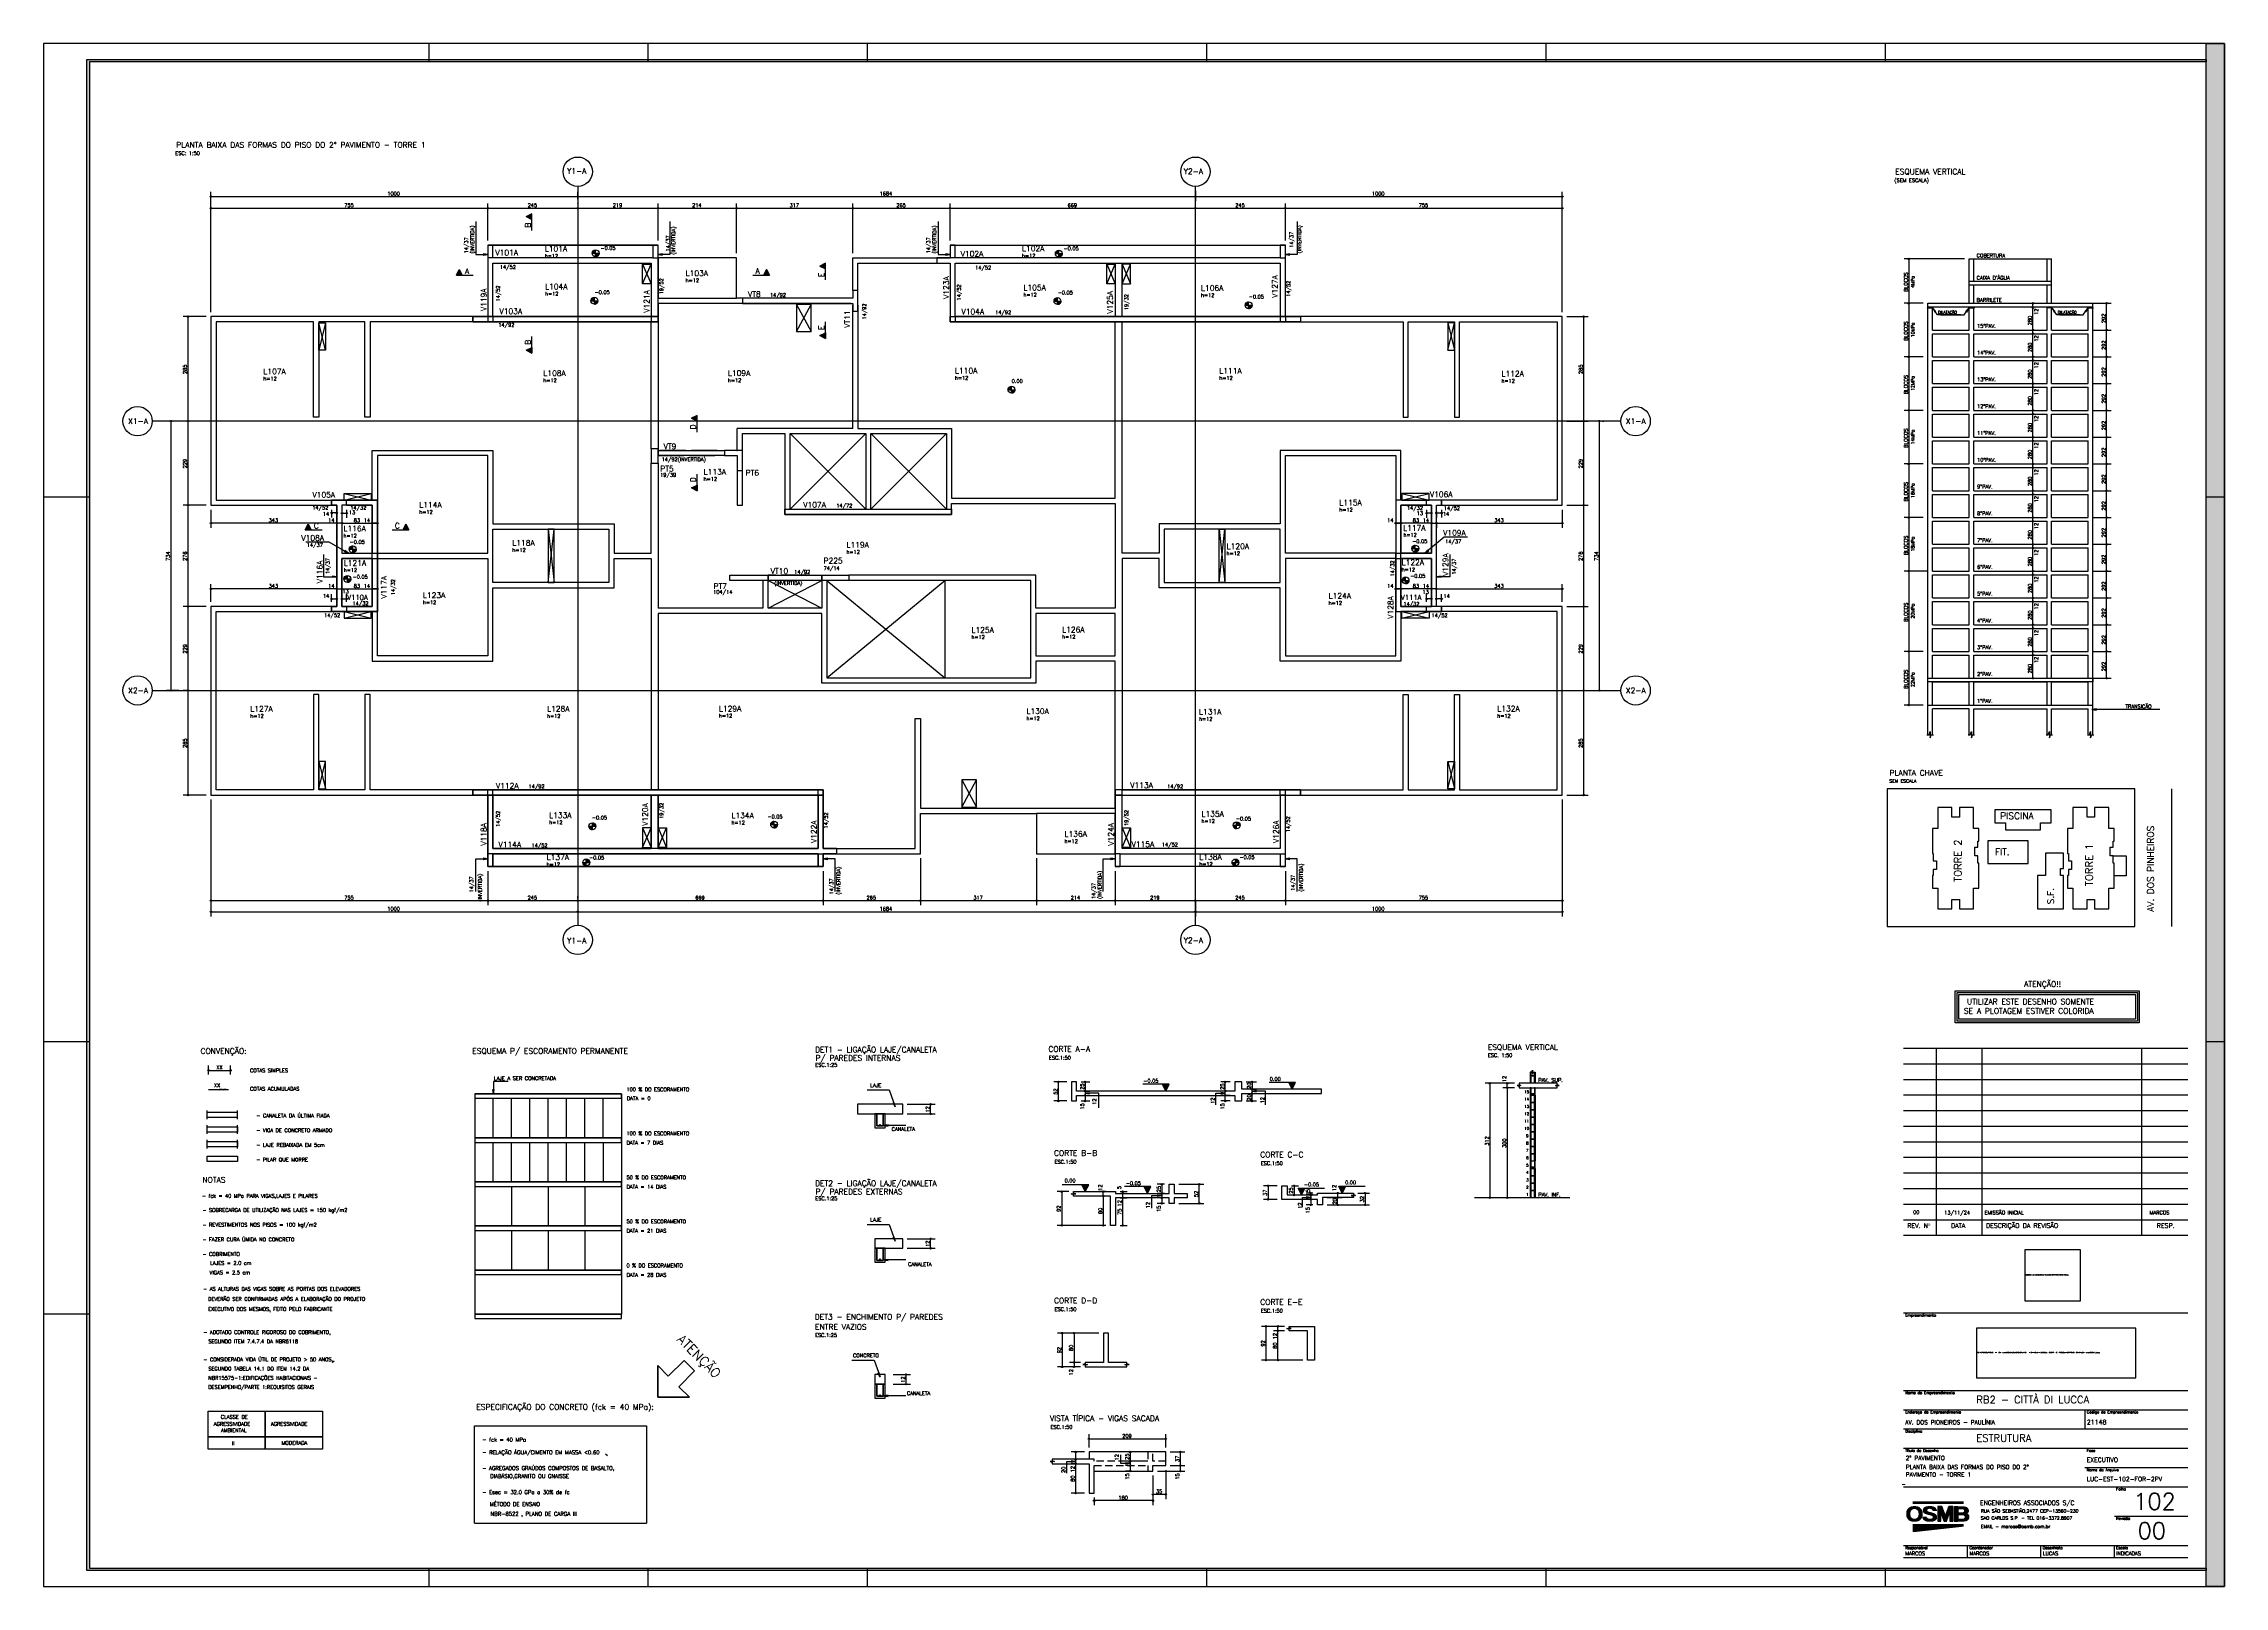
# Model space of a CAD drawing. Extents: x 187 to 6132, y -1204 to 3001.
import ezdxf

# ---------------------------------------------------------------- set-up
doc = ezdxf.new("R2010")
doc.units = 0
doc.header["$LTSCALE"] = 100
doc.header["$MEASUREMENT"] = 0
for name, pattern in [('ESTILO_TQS_0001', [0.85, 0.7, -0.15]), ('ESTILO_TQS_0002', [0.3, 0.2, -0.1]), ('ESTILO_TQS_0004', [2.4, 1.5, 0.2, 0.15, -0.2, 0.15, -0.2])]:
    doc.linetypes.add(name, pattern=pattern)
doc.layers.get('0').update_dxf_attribs({"color": 245, "linetype": 'CONTINUOUS'})
for name, color, linetype in [('01', 7, 'CONTINUOUS'), ('10', 7, 'CONTINUOUS'), ('100', 7, 'CONTINUOUS'), ('101', 7, 'CONTINUOUS'), ('104', 7, 'CONTINUOUS'), ('109', 30, 'CONTINUOUS'), ('11', 7, 'CONTINUOUS'), ('12', 7, 'CONTINUOUS'), ('13', 7, 'CONTINUOUS'), ('16', 5, 'CONTINUOUS'), ('17', 5, 'CONTINUOUS'), ('18', 4, 'CONTINUOUS'), ('19', 5, 'CONTINUOUS'), ('2', 7, 'CONTINUOUS'), ('201', 7, 'ESTILO_TQS_0001'), ('205', 7, 'ESTILO_TQS_0004'), ('21', 7, 'CONTINUOUS'), ('210', 7, 'ESTILO_TQS_0002'), ('212', 3, 'CONTINUOUS'), ('220', 3, 'CONTINUOUS'), ('221', 102, 'CONTINUOUS'), ('223', 6, 'CONTINUOUS'), ('224', 7, 'CONTINUOUS'), ('235', 7, 'CONTINUOUS'), ('248', 5, 'CONTINUOUS'), ('30', 7, 'CONTINUOUS'), ('4', 3, 'CONTINUOUS'), ('7', 2, 'CONTINUOUS'), ('8', 7, 'CONTINUOUS'), ('9', 3, 'CONTINUOUS'), ('TEX1', 7, 'CONTINUOUS'), ('TEX2', 7, 'CONTINUOUS')]:
    doc.layers.add(name, color=color, linetype=linetype)
doc.styles.get("Standard").update_dxf_attribs({"font": 'ROMANS.SHX'})

# ---------------------------------------------------------------- blocks, each defined once
blk = doc.blocks.new('H19', base_point=(-13899.373904, 10592.007577))
for p, q in [((-9591.873904, 10944.44117), (-9591.873904, 10950.335702)), ((-9591.373904, 10944.44117), (-9591.373904, 10950.335702)), ((-9590.873904, 10944.44117), (-9590.873904, 10950.335702)), ((-9590.373904, 10944.44117), (-9590.373904, 10950.335702)), ((-9589.873904, 10944.44117), (-9589.873904, 10950.335702)), ((-9589.373904, 10944.44117), (-9589.373904, 10950.335702)), ((-9588.873904, 10944.44117), (-9588.873904, 10950.335702)), ((-9588.373904, 10944.44117), (-9588.373904, 10950.335702)), ((-9587.873904, 10944.44117), (-9587.873904, 10950.335702)), ((-9587.373904, 10944.44117), (-9587.373904, 10950.335702)), ((-9586.873904, 10944.44117), (-9586.873904, 10950.335702)), ((-9586.373904, 10944.44117), (-9586.373904, 10950.335702)), ((-9585.873904, 10944.44117), (-9585.873904, 10950.335702)), ((-9585.373904, 10944.44117), (-9585.373904, 10950.335702)), ((-9584.873904, 10944.44117), (-9584.873904, 10950.335702)), ((-9584.373904, 10944.44117), (-9584.373904, 10950.335702)), ((-9583.873904, 10944.44117), (-9583.873904, 10950.335702)), ((-9583.373904, 10944.44117), (-9583.373904, 10950.335702)), ((-9582.873904, 10944.44117), (-9582.873904, 10950.335702)), ((-9582.373904, 10944.44117), (-9582.373904, 10950.335702)), ((-9581.873904, 10944.44117), (-9581.873904, 10950.335702)), ((-9581.373904, 10944.44117), (-9581.373904, 10950.335702)), ((-9580.873904, 10944.44117), (-9580.873904, 10950.335702)), ((-9580.373904, 10944.44117), (-9580.373904, 10950.335702)), ((-9579.873904, 10944.44117), (-9579.873904, 10950.335702)), ((-9579.373904, 10944.44117), (-9579.373904, 10950.335702)), ((-9578.873904, 10944.44117), (-9578.873904, 10950.335702)), ((-9578.373904, 10944.44117), (-9578.373904, 10950.335702)), ((-9577.873904, 10944.44117), (-9577.873904, 10950.335702)), ((-9577.373904, 10944.44117), (-9577.373904, 10950.335702)), ((-9576.873904, 10944.44117), (-9576.873904, 10950.335702)), ((-9576.373904, 10944.44117), (-9576.373904, 10950.335702)), ((-9575.873904, 10944.44117), (-9575.873904, 10950.335702)), ((-9575.373904, 10944.44117), (-9575.373904, 10950.335702)), ((-9574.873904, 10944.44117), (-9574.873904, 10950.335702)), ((-9574.373904, 10944.44117), (-9574.373904, 10950.335702)), ((-9573.873904, 10944.44117), (-9573.873904, 10950.335702)), ((-9573.373904, 10944.44117), (-9573.373904, 10950.335702)), ((-9572.873904, 10944.44117), (-9572.873904, 10950.335702)), ((-9572.373904, 10944.44117), (-9572.373904, 10950.335702)), ((-9571.873904, 10944.44117), (-9571.873904, 10950.335702)), ((-9571.373904, 10944.44117), (-9571.373904, 10950.335702)), ((-9570.873904, 10944.44117), (-9570.873904, 10950.335702)), ((-9570.373904, 10944.44117), (-9570.373904, 10950.335702)), ((-9569.873904, 10944.44117), (-9569.873904, 10950.335702)), ((-9569.373904, 10944.44117), (-9569.373904, 10950.335702)), ((-9568.873904, 10944.44117), (-9568.873904, 10950.335702)), ((-9568.373904, 10944.44117), (-9568.373904, 10950.335702)), ((-9567.873904, 10944.44117), (-9567.873904, 10950.335702)), ((-9567.373904, 10944.44117), (-9567.373904, 10950.335702)), ((-9566.873904, 10944.44117), (-9566.873904, 10950.335702)), ((-9566.373904, 10944.44117), (-9566.373904, 10950.335702)), ((-9565.873904, 10944.44117), (-9565.873904, 10950.335702)), ((-9565.373904, 10944.44117), (-9565.373904, 10950.335702)), ((-9564.873904, 10944.44117), (-9564.873904, 10950.335702)), ((-9564.373904, 10944.44117), (-9564.373904, 10950.335702)), ((-9563.873904, 10944.44117), (-9563.873904, 10950.335702)), ((-9563.373904, 10944.44117), (-9563.373904, 10950.335702)), ((-9562.873904, 10944.44117), (-9562.873904, 10950.335702)), ((-9562.373904, 10944.44117), (-9562.373904, 10950.335702)), ((-9561.873904, 10944.44117), (-9561.873904, 10950.335702)), ((-9561.373904, 10944.44117), (-9561.373904, 10950.335702)), ((-9560.873904, 10944.44117), (-9560.873904, 10950.335702)), ((-9560.373904, 10944.44117), (-9560.373904, 10950.335702)), ((-9559.873904, 10944.44117), (-9559.873904, 10950.335702)), ((-9559.373904, 10944.44117), (-9559.373904, 10950.335702)), ((-9558.873904, 10944.44117), (-9558.873904, 10950.335702)), ((-9558.373904, 10944.44117), (-9558.373904, 10950.335702)), ((-9557.873904, 10944.44117), (-9557.873904, 10950.335702)), ((-9557.373904, 10944.44117), (-9557.373904, 10950.335702)), ((-9556.873904, 10944.44117), (-9556.873904, 10950.335702)), ((-9556.373904, 10944.44117), (-9556.373904, 10950.335702)), ((-9555.873904, 10944.44117), (-9555.873904, 10950.335702)), ((-9555.373904, 10944.44117), (-9555.373904, 10950.335702)), ((-9554.873904, 10944.44117), (-9554.873904, 10950.335702)), ((-9554.373904, 10944.44117), (-9554.373904, 10950.335702)), ((-9553.873904, 10944.44117), (-9553.873904, 10950.335702)), ((-9553.373904, 10944.44117), (-9553.373904, 10950.335702)), ((-9552.873904, 10944.44117), (-9552.873904, 10950.335702)), ((-9552.373904, 10944.44117), (-9552.373904, 10950.335702)), ((-9551.873904, 10944.44117), (-9551.873904, 10950.335702)), ((-9551.373904, 10944.44117), (-9551.373904, 10950.335702)), ((-9550.873904, 10944.44117), (-9550.873904, 10950.335702)), ((-9550.373904, 10944.44117), (-9550.373904, 10950.335702)), ((-9549.873904, 10944.44117), (-9549.873904, 10950.335702)), ((-9549.373904, 10944.44117), (-9549.373904, 10950.335702)), ((-9548.873904, 10944.44117), (-9548.873904, 10950.335702)), ((-9548.373904, 10944.44117), (-9548.373904, 10950.335702)), ((-9547.873904, 10944.44117), (-9547.873904, 10950.335702)), ((-9547.373904, 10944.44117), (-9547.373904, 10950.335702)), ((-9546.873904, 10944.44117), (-9546.873904, 10950.335702)), ((-9546.373904, 10944.44117), (-9546.373904, 10950.335702)), ((-9545.873904, 10944.44117), (-9545.873904, 10950.335702)), ((-9545.373904, 10944.44117), (-9545.373904, 10950.335702)), ((-9544.873904, 10944.44117), (-9544.873904, 10950.335702)), ((-9544.373904, 10944.44117), (-9544.373904, 10950.335702)), ((-9543.873904, 10944.44117), (-9543.873904, 10950.335702)), ((-9543.373904, 10944.44117), (-9543.373904, 10950.335702)), ((-9542.873904, 10944.44117), (-9542.873904, 10950.335702)), ((-9542.373904, 10944.44117), (-9542.373904, 10950.335702)), ((-9541.873904, 10944.44117), (-9541.873904, 10950.335702)), ((-9541.373904, 10944.44117), (-9541.373904, 10950.335702)), ((-9540.873904, 10944.44117), (-9540.873904, 10950.335702)), ((-9540.373904, 10944.44117), (-9540.373904, 10950.335702)), ((-9539.873904, 10944.44117), (-9539.873904, 10950.335702)), ((-9539.373904, 10944.44117), (-9539.373904, 10950.335702)), ((-9538.873904, 10944.44117), (-9538.873904, 10950.335702)), ((-9538.373904, 10944.44117), (-9538.373904, 10950.335702)), ((-9537.873904, 10944.44117), (-9537.873904, 10950.335702)), ((-9537.373904, 10944.44117), (-9537.373904, 10950.335702)), ((-9536.873904, 10944.44117), (-9536.873904, 10950.335702)), ((-9536.373904, 10944.44117), (-9536.373904, 10950.335702)), ((-9535.873904, 10944.44117), (-9535.873904, 10950.335702)), ((-9535.373904, 10944.44117), (-9535.373904, 10950.335702)), ((-9534.873904, 10944.44117), (-9534.873904, 10950.335702)), ((-9534.373904, 10944.44117), (-9534.373904, 10950.335702)), ((-9533.873904, 10944.44117), (-9533.873904, 10950.335702)), ((-9533.373904, 10944.44117), (-9533.373904, 10950.335702)), ((-9532.873904, 10944.44117), (-9532.873904, 10950.335702)), ((-9532.373904, 10944.44117), (-9532.373904, 10950.335702)), ((-9531.873904, 10944.44117), (-9531.873904, 10950.335702)), ((-9531.373904, 10944.44117), (-9531.373904, 10950.335702)), ((-9530.873904, 10944.44117), (-9530.873904, 10950.335702)), ((-9530.373904, 10944.44117), (-9530.373904, 10950.335702)), ((-9529.873904, 10944.44117), (-9529.873904, 10950.335702)), ((-9529.373904, 10944.44117), (-9529.373904, 10950.335702)), ((-9528.873904, 10944.44117), (-9528.873904, 10950.335702)), ((-9528.373904, 10944.44117), (-9528.373904, 10950.335702)), ((-9527.873904, 10944.44117), (-9527.873904, 10950.335702)), ((-9527.373904, 10944.44117), (-9527.373904, 10950.335702)), ((-9526.873904, 10944.44117), (-9526.873904, 10950.335702)), ((-9526.373904, 10944.44117), (-9526.373904, 10950.335702)), ((-9525.873904, 10944.44117), (-9525.873904, 10950.335702)), ((-9525.373904, 10944.44117), (-9525.373904, 10950.335702)), ((-9524.873904, 10944.44117), (-9524.873904, 10950.335702)), ((-9524.373904, 10944.44117), (-9524.373904, 10950.335702)), ((-9523.873904, 10944.44117), (-9523.873904, 10950.335702)), ((-9523.373904, 10944.44117), (-9523.373904, 10950.335702)), ((-9522.873904, 10944.44117), (-9522.873904, 10950.335702)), ((-9522.373904, 10944.44117), (-9522.373904, 10950.335702)), ((-9521.873904, 10944.44117), (-9521.873904, 10950.335702)), ((-9521.373904, 10944.44117), (-9521.373904, 10950.335702)), ((-9520.873904, 10944.44117), (-9520.873904, 10950.335702)), ((-9520.373904, 10944.44117), (-9520.373904, 10950.335702)), ((-9519.873904, 10944.44117), (-9519.873904, 10950.335702)), ((-9519.373904, 10944.44117), (-9519.373904, 10950.335702)), ((-9518.873904, 10944.44117), (-9518.873904, 10950.335702)), ((-9518.373904, 10944.44117), (-9518.373904, 10950.335702)), ((-9517.873904, 10944.44117), (-9517.873904, 10950.335702)), ((-9517.373904, 10944.44117), (-9517.373904, 10950.335702)), ((-9516.873904, 10944.44117), (-9516.873904, 10950.335702)), ((-9516.373904, 10944.44117), (-9516.373904, 10950.335702)), ((-9515.873904, 10944.44117), (-9515.873904, 10950.335702)), ((-9515.373904, 10944.44117), (-9515.373904, 10950.335702)), ((-9514.873904, 10944.44117), (-9514.873904, 10950.335702)), ((-9514.373904, 10944.44117), (-9514.373904, 10950.335702)), ((-9513.873904, 10944.44117), (-9513.873904, 10950.335702)), ((-9513.373904, 10944.44117), (-9513.373904, 10950.335702)), ((-9512.873904, 10944.44117), (-9512.873904, 10950.335702)), ((-9512.373904, 10944.44117), (-9512.373904, 10950.335702)), ((-9511.873904, 10944.44117), (-9511.873904, 10950.335702)), ((-9511.373904, 10944.44117), (-9511.373904, 10950.335702)), ((-9510.873904, 10944.44117), (-9510.873904, 10950.335702)), ((-9510.373904, 10944.44117), (-9510.373904, 10950.335702)), ((-9509.873904, 10944.44117), (-9509.873904, 10950.335702)), ((-9509.373904, 10944.44117), (-9509.373904, 10950.335702)), ((-9508.873904, 10944.44117), (-9508.873904, 10950.335702)), ((-9508.373904, 10944.44117), (-9508.373904, 10950.335702)), ((-9507.873904, 10944.44117), (-9507.873904, 10950.335702)), ((-9507.373904, 10944.44117), (-9507.373904, 10950.335702)), ((-9506.873904, 10944.44117), (-9506.873904, 10950.335702)), ((-9506.373904, 10944.44117), (-9506.373904, 10950.335702)), ((-9505.873904, 10944.44117), (-9505.873904, 10950.335702)), ((-9505.373904, 10944.44117), (-9505.373904, 10950.335702)), ((-9504.873904, 10944.44117), (-9504.873904, 10950.335702)), ((-9504.373904, 10944.44117), (-9504.373904, 10950.335702)), ((-9503.873904, 10944.44117), (-9503.873904, 10950.335702)), ((-9503.373904, 10944.44117), (-9503.373904, 10950.335702)), ((-9502.873904, 10944.44117), (-9502.873904, 10950.335702)), ((-9502.373904, 10944.44117), (-9502.373904, 10950.335702)), ((-9501.873904, 10944.44117), (-9501.873904, 10950.335702)), ((-9501.373904, 10944.44117), (-9501.373904, 10950.335702)), ((-9500.873904, 10944.44117), (-9500.873904, 10950.335702)), ((-9500.373904, 10944.44117), (-9500.373904, 10950.335702)), ((-9499.873904, 10944.44117), (-9499.873904, 10950.335702)), ((-9499.373904, 10944.44117), (-9499.373904, 10950.335702)), ((-9498.873904, 10944.44117), (-9498.873904, 10950.335702)), ((-9498.373904, 10944.44117), (-9498.373904, 10950.335702)), ((-9497.873904, 10944.44117), (-9497.873904, 10950.335702)), ((-9497.373904, 10944.44117), (-9497.373904, 10950.335702)), ((-9496.873904, 10944.44117), (-9496.873904, 10950.335702)), ((-9496.373904, 10944.44117), (-9496.373904, 10950.335702)), ((-9495.873904, 10944.44117), (-9495.873904, 10950.335702)), ((-9495.373904, 10944.44117), (-9495.373904, 10950.335702)), ((-9494.873904, 10944.44117), (-9494.873904, 10950.335702)), ((-9494.373904, 10944.44117), (-9494.373904, 10950.335702)), ((-9493.873904, 10944.44117), (-9493.873904, 10950.335702)), ((-9493.373904, 10944.44117), (-9493.373904, 10950.335702)), ((-9492.873904, 10944.44117), (-9492.873904, 10950.335702)), ((-9492.373904, 10944.44117), (-9492.373904, 10950.335702)), ((-9491.873904, 10944.44117), (-9491.873904, 10950.335702)), ((-9491.373904, 10944.44117), (-9491.373904, 10950.335702)), ((-9490.873904, 10944.44117), (-9490.873904, 10950.335702)), ((-9490.373904, 10944.44117), (-9490.373904, 10950.335702)), ((-9489.873904, 10944.44117), (-9489.873904, 10950.335702)), ((-9489.373904, 10944.44117), (-9489.373904, 10950.335702)), ((-9488.873904, 10944.44117), (-9488.873904, 10950.335702)), ((-9488.373904, 10944.44117), (-9488.373904, 10950.335702)), ((-9487.873904, 10944.44117), (-9487.873904, 10950.335702)), ((-9487.373904, 10944.44117), (-9487.373904, 10950.335702)), ((-9486.873904, 10944.44117), (-9486.873904, 10950.335702)), ((-9486.373904, 10944.44117), (-9486.373904, 10950.335702)), ((-9485.873904, 10944.44117), (-9485.873904, 10950.335702)), ((-9485.373904, 10944.44117), (-9485.373904, 10950.335702)), ((-9484.873904, 10944.44117), (-9484.873904, 10950.335702)), ((-9484.373904, 10944.44117), (-9484.373904, 10950.335702)), ((-9483.873904, 10944.44117), (-9483.873904, 10950.335702)), ((-9483.373904, 10944.44117), (-9483.373904, 10950.335702)), ((-9482.873904, 10944.44117), (-9482.873904, 10950.335702)), ((-9482.373904, 10944.44117), (-9482.373904, 10950.335702)), ((-9481.873904, 10944.44117), (-9481.873904, 10950.335702)), ((-9481.373904, 10944.44117), (-9481.373904, 10950.335702)), ((-9480.873904, 10944.44117), (-9480.873904, 10950.335702)), ((-9480.373904, 10944.44117), (-9480.373904, 10950.335702)), ((-9479.873904, 10944.44117), (-9479.873904, 10950.335702)), ((-9479.373904, 10944.44117), (-9479.373904, 10950.335702)), ((-9478.873904, 10944.44117), (-9478.873904, 10950.335702)), ((-9478.373904, 10944.44117), (-9478.373904, 10950.335702)), ((-9477.873904, 10944.44117), (-9477.873904, 10950.335702)), ((-9477.373904, 10944.44117), (-9477.373904, 10950.335702)), ((-9476.873904, 10944.44117), (-9476.873904, 10950.335702)), ((-9476.373904, 10944.44117), (-9476.373904, 10950.335702)), ((-9475.873904, 10944.44117), (-9475.873904, 10950.335702)), ((-9475.373904, 10944.44117), (-9475.373904, 10950.335702)), ((-9474.873904, 10944.44117), (-9474.873904, 10950.335702)), ((-9474.373904, 10944.44117), (-9474.373904, 10950.335702)), ((-9473.873904, 10944.44117), (-9473.873904, 10950.335702)), ((-9473.373904, 10944.44117), (-9473.373904, 10950.335702)), ((-9472.873904, 10944.44117), (-9472.873904, 10950.335702)), ((-9472.373904, 10944.44117), (-9472.373904, 10950.335702)), ((-9471.873904, 10944.44117), (-9471.873904, 10950.335702)), ((-9471.373904, 10944.44117), (-9471.373904, 10950.335702)), ((-9470.873904, 10944.44117), (-9470.873904, 10950.335702)), ((-9470.373904, 10944.44117), (-9470.373904, 10950.335702)), ((-9469.873904, 10944.44117), (-9469.873904, 10950.335702)), ((-9469.373904, 10944.44117), (-9469.373904, 10950.335702)), ((-9468.873904, 10944.44117), (-9468.873904, 10950.335702)), ((-9468.373904, 10944.44117), (-9468.373904, 10950.335702))]:
    blk.add_line(p, q)
blk = doc.blocks.new('H20', base_point=(-13899.373904, 10592.007577))
for p, q in [((-9607.604373, 10915.726327), (-9607.604373, 10923.386483)), ((-9607.104373, 10913.046639), (-9607.104373, 10926.085702)), ((-9606.604373, 10911.960702), (-9606.604373, 10927.171639)), ((-9606.104373, 10910.87867), (-9606.104373, 10928.257577)), ((-9605.604373, 10909.792733), (-9605.604373, 10929.343514)), ((-9605.104373, 10908.710702), (-9605.104373, 10930.433358)), ((-9604.604373, 10907.937264), (-9604.604373, 10931.202889)), ((-9604.104373, 10907.402108), (-9604.104373, 10931.734139)), ((-9603.604373, 10906.870858), (-9603.604373, 10932.269295)), ((-9603.104373, 10906.335702), (-9603.104373, 10932.800545)), ((-9602.604373, 10905.800545), (-9602.604373, 10933.335702)), ((-9602.104373, 10905.265389), (-9602.104373, 10933.866952)), ((-9601.604373, 10904.730233), (-9601.604373, 10934.402108)), ((-9601.104373, 10904.198983), (-9601.104373, 10934.933358)), ((-9600.604373, 10903.874764), (-9600.604373, 10935.257577)), ((-9600.104373, 10923.741952), (-9600.104373, 10935.507577)), ((-9599.604373, 10925.140389), (-9599.604373, 10935.757577)), ((-9599.104373, 10926.538827), (-9599.104373, 10936.007577)), ((-9598.604373, 10927.480233), (-9598.604373, 10936.257577)), ((-9598.104373, 10928.105233), (-9598.104373, 10936.507577)), ((-9597.604373, 10928.730233), (-9597.604373, 10936.757577)), ((-9597.104373, 10929.355233), (-9597.104373, 10937.007577)), ((-9596.604373, 10929.945077), (-9596.604373, 10937.257577)), ((-9596.104373, 10930.214608), (-9596.104373, 10937.507577)), ((-9595.604373, 10930.488045), (-9595.604373, 10937.757577)), ((-9595.104373, 10930.761483), (-9595.104373, 10937.843514)), ((-9594.604373, 10931.03492), (-9594.604373, 10937.917733)), ((-9594.104373, 10931.304452), (-9594.104373, 10937.988045)), ((-9593.604373, 10931.577889), (-9593.604373, 10938.062264)), ((-9593.104373, 10931.765389), (-9593.104373, 10938.132577)), ((-9592.604373, 10931.839608), (-9592.604373, 10938.206795)), ((-9592.104373, 10931.917733), (-9592.104373, 10938.281014)), ((-9591.604373, 10931.991952), (-9591.604373, 10938.351327)), ((-9591.104373, 10932.070077), (-9591.104373, 10938.425545)), ((-9590.604373, 10932.144295), (-9590.604373, 10938.495858)), ((-9590.104373, 10932.22242), (-9590.104373, 10938.570077)), ((-9589.604373, 10932.296639), (-9589.604373, 10938.640389)), ((-9589.104373, 10932.374764), (-9589.104373, 10938.714608)), ((-9600.104373, 10903.632577), (-9600.104373, 10915.44117)), ((-9599.604373, 10903.386483), (-9599.604373, 10914.06617)), ((-9599.104373, 10903.140389), (-9599.104373, 10912.687264)), ((-9598.604373, 10902.894295), (-9598.604373, 10911.75367)), ((-9598.104373, 10902.652108), (-9598.104373, 10911.12867)), ((-9597.604373, 10902.406014), (-9597.604373, 10910.50367)), ((-9597.104373, 10902.15992), (-9597.104373, 10909.874764)), ((-9596.604373, 10901.913827), (-9596.604373, 10909.288827)), ((-9596.104373, 10901.671639), (-9596.104373, 10909.015389)), ((-9595.604373, 10901.425545), (-9595.604373, 10908.745858)), ((-9595.104373, 10901.335702), (-9595.104373, 10908.47242)), ((-9594.604373, 10901.265389), (-9594.604373, 10908.198983)), ((-9594.104373, 10901.19117), (-9594.104373, 10907.925545)), ((-9593.604373, 10901.116952), (-9593.604373, 10907.656014)), ((-9593.104373, 10901.042733), (-9593.104373, 10907.468514)), ((-9592.604373, 10900.97242), (-9592.604373, 10907.390389)), ((-9592.104373, 10900.898202), (-9592.104373, 10907.312264)), ((-9591.604373, 10900.823983), (-9591.604373, 10907.234139)), ((-9591.104373, 10900.749764), (-9591.104373, 10907.15992)), ((-9590.604373, 10900.679452), (-9590.604373, 10907.081795)), ((-9590.104373, 10900.605233), (-9590.104373, 10907.00367)), ((-9589.604373, 10900.531014), (-9589.604373, 10906.925545)), ((-9589.104373, 10900.456795), (-9589.104373, 10906.851327))]:
    blk.add_line(p, q)
blk = doc.blocks.new('H21', base_point=(-13899.373904, 10592.007577))
for p, q in [((-9607.604373, 10915.726327), (-9607.604373, 10923.386483)), ((-9607.104373, 10913.046639), (-9607.104373, 10926.085702)), ((-9606.604373, 10911.960702), (-9606.604373, 10927.171639)), ((-9606.104373, 10910.87867), (-9606.104373, 10928.257577)), ((-9605.604373, 10909.792733), (-9605.604373, 10929.343514)), ((-9605.104373, 10908.710702), (-9605.104373, 10930.433358)), ((-9604.604373, 10907.937264), (-9604.604373, 10931.202889)), ((-9604.104373, 10907.402108), (-9604.104373, 10931.734139)), ((-9603.604373, 10906.870858), (-9603.604373, 10932.269295)), ((-9603.104373, 10906.335702), (-9603.104373, 10932.800545)), ((-9602.604373, 10905.800545), (-9602.604373, 10933.335702)), ((-9602.104373, 10905.265389), (-9602.104373, 10933.866952)), ((-9601.604373, 10904.730233), (-9601.604373, 10934.402108)), ((-9601.104373, 10904.198983), (-9601.104373, 10934.933358)), ((-9600.604373, 10903.874764), (-9600.604373, 10935.257577)), ((-9600.104373, 10923.741952), (-9600.104373, 10935.507577)), ((-9599.604373, 10925.140389), (-9599.604373, 10935.757577)), ((-9599.104373, 10926.538827), (-9599.104373, 10936.007577)), ((-9598.604373, 10927.480233), (-9598.604373, 10936.257577)), ((-9598.104373, 10928.105233), (-9598.104373, 10936.507577)), ((-9597.604373, 10928.730233), (-9597.604373, 10936.757577)), ((-9597.104373, 10929.355233), (-9597.104373, 10937.007577)), ((-9596.604373, 10929.945077), (-9596.604373, 10937.257577)), ((-9596.104373, 10930.214608), (-9596.104373, 10937.507577)), ((-9595.604373, 10930.488045), (-9595.604373, 10937.757577)), ((-9595.104373, 10930.761483), (-9595.104373, 10937.843514)), ((-9594.604373, 10931.03492), (-9594.604373, 10937.917733)), ((-9594.104373, 10931.304452), (-9594.104373, 10937.988045)), ((-9593.604373, 10931.577889), (-9593.604373, 10938.062264)), ((-9593.104373, 10931.765389), (-9593.104373, 10938.132577)), ((-9592.604373, 10931.839608), (-9592.604373, 10938.206795)), ((-9592.104373, 10931.917733), (-9592.104373, 10938.281014)), ((-9591.604373, 10931.991952), (-9591.604373, 10938.351327)), ((-9591.104373, 10932.070077), (-9591.104373, 10938.425545)), ((-9590.604373, 10932.144295), (-9590.604373, 10938.495858)), ((-9590.104373, 10932.22242), (-9590.104373, 10938.570077)), ((-9589.604373, 10932.296639), (-9589.604373, 10938.640389)), ((-9589.104373, 10932.374764), (-9589.104373, 10938.714608)), ((-9600.104373, 10903.632577), (-9600.104373, 10915.44117)), ((-9599.604373, 10903.386483), (-9599.604373, 10914.06617)), ((-9599.104373, 10903.140389), (-9599.104373, 10912.687264)), ((-9598.604373, 10902.894295), (-9598.604373, 10911.75367)), ((-9598.104373, 10902.652108), (-9598.104373, 10911.12867)), ((-9597.604373, 10902.406014), (-9597.604373, 10910.50367)), ((-9597.104373, 10902.15992), (-9597.104373, 10909.874764)), ((-9596.604373, 10901.913827), (-9596.604373, 10909.288827)), ((-9596.104373, 10901.671639), (-9596.104373, 10909.015389)), ((-9595.604373, 10901.425545), (-9595.604373, 10908.745858)), ((-9595.104373, 10901.335702), (-9595.104373, 10908.47242)), ((-9594.604373, 10901.265389), (-9594.604373, 10908.198983)), ((-9594.104373, 10901.19117), (-9594.104373, 10907.925545)), ((-9593.604373, 10901.116952), (-9593.604373, 10907.656014)), ((-9593.104373, 10901.042733), (-9593.104373, 10907.468514)), ((-9592.604373, 10900.97242), (-9592.604373, 10907.390389)), ((-9592.104373, 10900.898202), (-9592.104373, 10907.312264)), ((-9591.604373, 10900.823983), (-9591.604373, 10907.234139)), ((-9591.104373, 10900.749764), (-9591.104373, 10907.15992)), ((-9590.604373, 10900.679452), (-9590.604373, 10907.081795)), ((-9590.104373, 10900.605233), (-9590.104373, 10907.00367)), ((-9589.604373, 10900.531014), (-9589.604373, 10906.925545)), ((-9589.104373, 10900.456795), (-9589.104373, 10906.851327))]:
    blk.add_line(p, q)
blk = doc.blocks.new('H22', base_point=(-13899.373904, 10592.007577))
for p, q in [((-9607.604373, 10915.726327), (-9607.604373, 10923.386483)), ((-9607.104373, 10913.046639), (-9607.104373, 10926.085702)), ((-9606.604373, 10911.960702), (-9606.604373, 10927.171639)), ((-9606.104373, 10910.87867), (-9606.104373, 10928.257577)), ((-9605.604373, 10909.792733), (-9605.604373, 10929.343514)), ((-9605.104373, 10908.710702), (-9605.104373, 10930.433358)), ((-9604.604373, 10907.937264), (-9604.604373, 10931.202889)), ((-9604.104373, 10907.402108), (-9604.104373, 10931.734139)), ((-9603.604373, 10906.870858), (-9603.604373, 10932.269295)), ((-9603.104373, 10906.335702), (-9603.104373, 10932.800545)), ((-9602.604373, 10905.800545), (-9602.604373, 10933.335702)), ((-9602.104373, 10905.265389), (-9602.104373, 10933.866952)), ((-9601.604373, 10904.730233), (-9601.604373, 10934.402108)), ((-9601.104373, 10904.198983), (-9601.104373, 10934.933358)), ((-9600.604373, 10903.874764), (-9600.604373, 10935.257577)), ((-9600.104373, 10923.741952), (-9600.104373, 10935.507577)), ((-9599.604373, 10925.140389), (-9599.604373, 10935.757577)), ((-9599.104373, 10926.538827), (-9599.104373, 10936.007577)), ((-9598.604373, 10927.480233), (-9598.604373, 10936.257577)), ((-9598.104373, 10928.105233), (-9598.104373, 10936.507577)), ((-9597.604373, 10928.730233), (-9597.604373, 10936.757577)), ((-9597.104373, 10929.355233), (-9597.104373, 10937.007577)), ((-9596.604373, 10929.945077), (-9596.604373, 10937.257577)), ((-9596.104373, 10930.214608), (-9596.104373, 10937.507577)), ((-9595.604373, 10930.488045), (-9595.604373, 10937.757577)), ((-9595.104373, 10930.761483), (-9595.104373, 10937.843514)), ((-9594.604373, 10931.03492), (-9594.604373, 10937.917733)), ((-9594.104373, 10931.304452), (-9594.104373, 10937.988045)), ((-9593.604373, 10931.577889), (-9593.604373, 10938.062264)), ((-9593.104373, 10931.765389), (-9593.104373, 10938.132577)), ((-9592.604373, 10931.839608), (-9592.604373, 10938.206795)), ((-9592.104373, 10931.917733), (-9592.104373, 10938.281014)), ((-9591.604373, 10931.991952), (-9591.604373, 10938.351327)), ((-9591.104373, 10932.070077), (-9591.104373, 10938.425545)), ((-9590.604373, 10932.144295), (-9590.604373, 10938.495858)), ((-9590.104373, 10932.22242), (-9590.104373, 10938.570077)), ((-9589.604373, 10932.296639), (-9589.604373, 10938.640389)), ((-9589.104373, 10932.374764), (-9589.104373, 10938.714608)), ((-9600.104373, 10903.632577), (-9600.104373, 10915.44117)), ((-9599.604373, 10903.386483), (-9599.604373, 10914.06617)), ((-9599.104373, 10903.140389), (-9599.104373, 10912.687264)), ((-9598.604373, 10902.894295), (-9598.604373, 10911.75367)), ((-9598.104373, 10902.652108), (-9598.104373, 10911.12867)), ((-9597.604373, 10902.406014), (-9597.604373, 10910.50367)), ((-9597.104373, 10902.15992), (-9597.104373, 10909.874764)), ((-9596.604373, 10901.913827), (-9596.604373, 10909.288827)), ((-9596.104373, 10901.671639), (-9596.104373, 10909.015389)), ((-9595.604373, 10901.425545), (-9595.604373, 10908.745858)), ((-9595.104373, 10901.335702), (-9595.104373, 10908.47242)), ((-9594.604373, 10901.265389), (-9594.604373, 10908.198983)), ((-9594.104373, 10901.19117), (-9594.104373, 10907.925545)), ((-9593.604373, 10901.116952), (-9593.604373, 10907.656014)), ((-9593.104373, 10901.042733), (-9593.104373, 10907.468514)), ((-9592.604373, 10900.97242), (-9592.604373, 10907.390389)), ((-9592.104373, 10900.898202), (-9592.104373, 10907.312264)), ((-9591.604373, 10900.823983), (-9591.604373, 10907.234139)), ((-9591.104373, 10900.749764), (-9591.104373, 10907.15992)), ((-9590.604373, 10900.679452), (-9590.604373, 10907.081795)), ((-9590.104373, 10900.605233), (-9590.104373, 10907.00367)), ((-9589.604373, 10900.531014), (-9589.604373, 10906.925545)), ((-9589.104373, 10900.456795), (-9589.104373, 10906.851327))]:
    blk.add_line(p, q)
blk = doc.blocks.new('H23', base_point=(-13899.373904, 10592.007577))
for p, q in [((-9607.604373, 10915.726327), (-9607.604373, 10923.386483)), ((-9607.104373, 10913.046639), (-9607.104373, 10926.085702)), ((-9606.604373, 10911.960702), (-9606.604373, 10927.171639)), ((-9606.104373, 10910.87867), (-9606.104373, 10928.257577)), ((-9605.604373, 10909.792733), (-9605.604373, 10929.343514)), ((-9605.104373, 10908.710702), (-9605.104373, 10930.433358)), ((-9604.604373, 10907.937264), (-9604.604373, 10931.202889)), ((-9604.104373, 10907.402108), (-9604.104373, 10931.734139)), ((-9603.604373, 10906.870858), (-9603.604373, 10932.269295)), ((-9603.104373, 10906.335702), (-9603.104373, 10932.800545)), ((-9602.604373, 10905.800545), (-9602.604373, 10933.335702)), ((-9602.104373, 10905.265389), (-9602.104373, 10933.866952)), ((-9601.604373, 10904.730233), (-9601.604373, 10934.402108)), ((-9601.104373, 10904.198983), (-9601.104373, 10934.933358)), ((-9600.604373, 10903.874764), (-9600.604373, 10935.257577)), ((-9600.104373, 10923.741952), (-9600.104373, 10935.507577)), ((-9599.604373, 10925.140389), (-9599.604373, 10935.757577)), ((-9599.104373, 10926.538827), (-9599.104373, 10936.007577)), ((-9598.604373, 10927.480233), (-9598.604373, 10936.257577)), ((-9598.104373, 10928.105233), (-9598.104373, 10936.507577)), ((-9597.604373, 10928.730233), (-9597.604373, 10936.757577)), ((-9597.104373, 10929.355233), (-9597.104373, 10937.007577)), ((-9596.604373, 10929.945077), (-9596.604373, 10937.257577)), ((-9596.104373, 10930.214608), (-9596.104373, 10937.507577)), ((-9595.604373, 10930.488045), (-9595.604373, 10937.757577)), ((-9595.104373, 10930.761483), (-9595.104373, 10937.843514)), ((-9594.604373, 10931.03492), (-9594.604373, 10937.917733)), ((-9594.104373, 10931.304452), (-9594.104373, 10937.988045)), ((-9593.604373, 10931.577889), (-9593.604373, 10938.062264)), ((-9593.104373, 10931.765389), (-9593.104373, 10938.132577)), ((-9592.604373, 10931.839608), (-9592.604373, 10938.206795)), ((-9592.104373, 10931.917733), (-9592.104373, 10938.281014)), ((-9591.604373, 10931.991952), (-9591.604373, 10938.351327)), ((-9591.104373, 10932.070077), (-9591.104373, 10938.425545)), ((-9590.604373, 10932.144295), (-9590.604373, 10938.495858)), ((-9590.104373, 10932.22242), (-9590.104373, 10938.570077)), ((-9589.604373, 10932.296639), (-9589.604373, 10938.640389)), ((-9589.104373, 10932.374764), (-9589.104373, 10938.714608)), ((-9600.104373, 10903.632577), (-9600.104373, 10915.44117)), ((-9599.604373, 10903.386483), (-9599.604373, 10914.06617)), ((-9599.104373, 10903.140389), (-9599.104373, 10912.687264)), ((-9598.604373, 10902.894295), (-9598.604373, 10911.75367)), ((-9598.104373, 10902.652108), (-9598.104373, 10911.12867)), ((-9597.604373, 10902.406014), (-9597.604373, 10910.50367)), ((-9597.104373, 10902.15992), (-9597.104373, 10909.874764)), ((-9596.604373, 10901.913827), (-9596.604373, 10909.288827)), ((-9596.104373, 10901.671639), (-9596.104373, 10909.015389)), ((-9595.604373, 10901.425545), (-9595.604373, 10908.745858)), ((-9595.104373, 10901.335702), (-9595.104373, 10908.47242)), ((-9594.604373, 10901.265389), (-9594.604373, 10908.198983)), ((-9594.104373, 10901.19117), (-9594.104373, 10907.925545)), ((-9593.604373, 10901.116952), (-9593.604373, 10907.656014)), ((-9593.104373, 10901.042733), (-9593.104373, 10907.468514)), ((-9592.604373, 10900.97242), (-9592.604373, 10907.390389)), ((-9592.104373, 10900.898202), (-9592.104373, 10907.312264)), ((-9591.604373, 10900.823983), (-9591.604373, 10907.234139)), ((-9591.104373, 10900.749764), (-9591.104373, 10907.15992)), ((-9590.604373, 10900.679452), (-9590.604373, 10907.081795)), ((-9590.104373, 10900.605233), (-9590.104373, 10907.00367)), ((-9589.604373, 10900.531014), (-9589.604373, 10906.925545)), ((-9589.104373, 10900.456795), (-9589.104373, 10906.851327))]:
    blk.add_line(p, q)
blk = doc.blocks.new('H26', base_point=(-13899.373904, 10592.007577))
for p, q in [((-9481.580935, 10907.277108), (-9481.580935, 10923.046639)), ((-9481.080935, 10931.761483), (-9481.080935, 10937.90992)), ((-9481.080935, 10916.898202), (-9481.080935, 10923.046639)), ((-9480.580935, 10931.761483), (-9480.580935, 10937.90992)), ((-9480.580935, 10916.898202), (-9480.580935, 10923.046639)), ((-9480.080935, 10931.761483), (-9480.080935, 10937.90992)), ((-9480.080935, 10916.898202), (-9480.080935, 10923.046639)), ((-9479.580935, 10931.761483), (-9479.580935, 10937.90992)), ((-9479.580935, 10916.898202), (-9479.580935, 10923.046639)), ((-9479.080935, 10931.761483), (-9479.080935, 10937.90992)), ((-9479.080935, 10916.898202), (-9479.080935, 10923.046639)), ((-9478.580935, 10931.761483), (-9478.580935, 10937.90992)), ((-9478.580935, 10916.898202), (-9478.580935, 10923.046639)), ((-9478.080935, 10931.761483), (-9478.080935, 10937.90992)), ((-9478.080935, 10916.898202), (-9478.080935, 10923.046639)), ((-9477.580935, 10931.761483), (-9477.580935, 10937.90992)), ((-9477.580935, 10916.898202), (-9477.580935, 10923.046639)), ((-9477.080935, 10931.761483), (-9477.080935, 10937.90992)), ((-9477.080935, 10916.898202), (-9477.080935, 10923.046639)), ((-9476.580935, 10931.761483), (-9476.580935, 10937.90992)), ((-9476.580935, 10916.898202), (-9476.580935, 10923.046639)), ((-9476.080935, 10931.761483), (-9476.080935, 10937.90992)), ((-9476.080935, 10916.898202), (-9476.080935, 10923.046639)), ((-9475.580935, 10931.761483), (-9475.580935, 10937.90992)), ((-9475.580935, 10916.898202), (-9475.580935, 10923.046639)), ((-9475.080935, 10931.761483), (-9475.080935, 10937.90992)), ((-9475.080935, 10916.898202), (-9475.080935, 10923.046639)), ((-9474.580935, 10931.761483), (-9474.580935, 10937.90992)), ((-9474.580935, 10916.898202), (-9474.580935, 10923.046639)), ((-9474.080935, 10931.761483), (-9474.080935, 10937.90992)), ((-9474.080935, 10916.898202), (-9474.080935, 10923.046639)), ((-9473.580935, 10931.761483), (-9473.580935, 10937.90992)), ((-9473.580935, 10916.898202), (-9473.580935, 10923.046639)), ((-9473.080935, 10931.761483), (-9473.080935, 10937.90992)), ((-9473.080935, 10916.898202), (-9473.080935, 10923.046639)), ((-9472.580935, 10931.761483), (-9472.580935, 10937.90992)), ((-9472.580935, 10916.898202), (-9472.580935, 10923.046639)), ((-9472.080935, 10931.761483), (-9472.080935, 10937.90992)), ((-9472.080935, 10916.898202), (-9472.080935, 10923.046639)), ((-9471.580935, 10931.761483), (-9471.580935, 10937.90992)), ((-9471.580935, 10916.898202), (-9471.580935, 10923.046639)), ((-9471.080935, 10931.761483), (-9471.080935, 10937.90992)), ((-9471.080935, 10916.898202), (-9471.080935, 10923.046639)), ((-9470.580935, 10931.761483), (-9470.580935, 10937.90992)), ((-9470.580935, 10916.898202), (-9470.580935, 10923.046639)), ((-9470.080935, 10931.761483), (-9470.080935, 10937.90992)), ((-9470.080935, 10916.898202), (-9470.080935, 10923.046639)), ((-9469.580935, 10931.761483), (-9469.580935, 10937.90992)), ((-9469.580935, 10916.898202), (-9469.580935, 10923.046639)), ((-9469.080935, 10931.706795), (-9469.080935, 10937.902108)), ((-9469.080935, 10916.898202), (-9469.080935, 10923.101327)), ((-9468.580935, 10931.648202), (-9468.580935, 10937.855233)), ((-9468.580935, 10916.898202), (-9468.580935, 10923.15992)), ((-9468.080935, 10931.585702), (-9468.080935, 10937.808358)), ((-9468.080935, 10916.84742), (-9468.080935, 10923.22242)), ((-9467.580935, 10931.448983), (-9467.580935, 10937.765389)), ((-9467.580935, 10916.781014), (-9467.580935, 10923.370858)), ((-9467.080935, 10931.241952), (-9467.080935, 10937.718514)), ((-9467.080935, 10916.714608), (-9467.080935, 10923.59742)), ((-9466.580935, 10931.03492), (-9466.580935, 10937.671639)), ((-9466.580935, 10916.62867), (-9466.580935, 10923.827889)), ((-9466.080935, 10930.675545), (-9466.080935, 10937.62867)), ((-9466.080935, 10916.417733), (-9466.080935, 10924.175545)), ((-9465.580935, 10930.226327), (-9465.580935, 10937.581795)), ((-9465.580935, 10916.206795), (-9465.580935, 10924.593514)), ((-9465.080935, 10929.62867), (-9465.080935, 10937.53492)), ((-9465.080935, 10915.999764), (-9465.080935, 10925.179452)), ((-9464.580935, 10928.866952), (-9464.580935, 10937.460702)), ((-9464.580935, 10915.585702), (-9464.580935, 10925.94117)), ((-9464.080935, 10915.171639), (-9464.080935, 10937.296639)), ((-9463.580935, 10914.573983), (-9463.580935, 10937.12867)), ((-9463.080935, 10913.730233), (-9463.080935, 10936.964608)), ((-9462.580935, 10901.839608), (-9462.580935, 10936.800545)), ((-9462.080935, 10902.015389), (-9462.080935, 10936.632577)), ((-9461.580935, 10902.195077), (-9461.580935, 10936.468514)), ((-9461.080935, 10902.374764), (-9461.080935, 10936.304452)), ((-9460.580935, 10902.554452), (-9460.580935, 10936.015389)), ((-9460.080935, 10902.730233), (-9460.080935, 10935.656014)), ((-9459.580935, 10920.523202), (-9459.580935, 10935.300545)), ((-9459.580935, 10902.90992), (-9459.580935, 10920.34742)), ((-9459.080935, 10920.808358), (-9459.080935, 10934.94117)), ((-9459.080935, 10903.19117), (-9459.080935, 10920.136483)), ((-9458.580935, 10921.093514), (-9458.580935, 10934.585702)), ((-9458.580935, 10903.573983), (-9458.580935, 10919.921639)), ((-9458.080935, 10921.382577), (-9458.080935, 10934.226327)), ((-9458.080935, 10903.956795), (-9458.080935, 10919.706795)), ((-9457.580935, 10921.870858), (-9457.580935, 10933.581795)), ((-9457.580935, 10904.339608), (-9457.580935, 10919.413827)), ((-9457.080935, 10922.366952), (-9457.080935, 10932.823983)), ((-9457.080935, 10904.72242), (-9457.080935, 10918.980233)), ((-9456.580935, 10923.073983), (-9456.580935, 10932.070077)), ((-9456.580935, 10905.105233), (-9456.580935, 10918.550545)), ((-9456.080935, 10923.97242), (-9456.080935, 10931.312264)), ((-9456.080935, 10905.72242), (-9456.080935, 10918.089608)), ((-9455.580935, 10925.519295), (-9455.580935, 10928.800545)), ((-9455.580935, 10906.507577), (-9455.580935, 10917.382577)), ((-9481.080935, 10901.19117), (-9481.080935, 10907.277108)), ((-9480.580935, 10901.19117), (-9480.580935, 10907.277108)), ((-9480.080935, 10901.19117), (-9480.080935, 10907.277108)), ((-9479.580935, 10901.19117), (-9479.580935, 10907.277108)), ((-9479.080935, 10901.19117), (-9479.080935, 10907.277108)), ((-9478.580935, 10901.19117), (-9478.580935, 10907.277108)), ((-9478.080935, 10901.19117), (-9478.080935, 10907.277108)), ((-9477.580935, 10901.19117), (-9477.580935, 10907.277108)), ((-9477.080935, 10901.19117), (-9477.080935, 10907.277108)), ((-9476.580935, 10901.19117), (-9476.580935, 10907.277108)), ((-9476.080935, 10901.19117), (-9476.080935, 10907.277108)), ((-9475.580935, 10901.19117), (-9475.580935, 10907.277108)), ((-9475.080935, 10901.19117), (-9475.080935, 10907.277108)), ((-9474.580935, 10901.19117), (-9474.580935, 10907.277108)), ((-9474.080935, 10901.19117), (-9474.080935, 10907.277108)), ((-9473.580935, 10901.19117), (-9473.580935, 10907.277108)), ((-9473.080935, 10901.19117), (-9473.080935, 10907.277108)), ((-9472.580935, 10901.19117), (-9472.580935, 10907.277108)), ((-9472.080935, 10901.19117), (-9472.080935, 10907.277108)), ((-9471.580935, 10901.19117), (-9471.580935, 10907.277108)), ((-9471.080935, 10901.19117), (-9471.080935, 10907.277108)), ((-9470.580935, 10901.19117), (-9470.580935, 10907.277108)), ((-9470.080935, 10901.19117), (-9470.080935, 10907.277108)), ((-9469.580935, 10901.19117), (-9469.580935, 10907.277108)), ((-9469.080935, 10901.19117), (-9469.080935, 10907.277108)), ((-9468.580935, 10901.19117), (-9468.580935, 10907.277108)), ((-9468.080935, 10901.19117), (-9468.080935, 10907.331795)), ((-9467.580935, 10901.195077), (-9467.580935, 10907.398202)), ((-9467.080935, 10901.241952), (-9467.080935, 10907.468514)), ((-9466.580935, 10901.292733), (-9466.580935, 10907.562264)), ((-9466.080935, 10901.343514), (-9466.080935, 10907.788827)), ((-9465.580935, 10901.394295), (-9465.580935, 10908.015389)), ((-9465.080935, 10901.445077), (-9465.080935, 10908.241952)), ((-9464.580935, 10901.495858), (-9464.580935, 10908.652108)), ((-9464.080935, 10901.542733), (-9464.080935, 10909.062264)), ((-9463.580935, 10901.593514), (-9463.580935, 10909.65992)), ((-9463.080935, 10901.65992), (-9463.080935, 10910.50367)), ((-9455.080935, 10907.288827), (-9455.080935, 10916.675545)), ((-9454.580935, 10908.070077), (-9454.580935, 10915.636483)), ((-9454.080935, 10910.331795), (-9454.080935, 10914.308358))]:
    blk.add_line(p, q)
blk = doc.blocks.new('H28', base_point=(-13899.373904, 10592.007577))
for p, q in [((-9489.479373, 10901.19117), (-9489.479373, 10937.90992)), ((-9488.979373, 10901.19117), (-9488.979373, 10937.90992)), ((-9488.479373, 10901.19117), (-9488.479373, 10937.90992)), ((-9487.979373, 10901.19117), (-9487.979373, 10937.90992)), ((-9487.479373, 10901.19117), (-9487.479373, 10937.90992)), ((-9486.979373, 10901.19117), (-9486.979373, 10937.90992)), ((-9486.479373, 10901.19117), (-9486.479373, 10937.90992)), ((-9485.979373, 10901.19117), (-9485.979373, 10937.90992)), ((-9485.479373, 10901.19117), (-9485.479373, 10937.90992)), ((-9484.979373, 10901.19117), (-9484.979373, 10937.90992)), ((-9484.479373, 10901.19117), (-9484.479373, 10937.90992)), ((-9483.979373, 10901.19117), (-9483.979373, 10937.90992)), ((-9483.479373, 10901.19117), (-9483.479373, 10937.90992)), ((-9482.979373, 10901.19117), (-9482.979373, 10937.90992)), ((-9482.479373, 10901.19117), (-9482.479373, 10937.90992)), ((-9481.979373, 10901.19117), (-9481.979373, 10937.90992))]:
    blk.add_line(p, q)
blk = doc.blocks.new('H29', base_point=(-13899.373904, 10592.007577))
for p, q in [((-9530.53406, 10901.292733), (-9530.53406, 10938.093514)), ((-9530.03406, 10901.292733), (-9530.03406, 10938.093514)), ((-9529.53406, 10901.292733), (-9529.53406, 10938.093514)), ((-9529.03406, 10901.292733), (-9529.03406, 10938.093514)), ((-9528.53406, 10901.292733), (-9528.53406, 10938.093514)), ((-9528.03406, 10901.292733), (-9528.03406, 10938.093514)), ((-9527.53406, 10901.292733), (-9527.53406, 10938.093514)), ((-9527.03406, 10901.292733), (-9527.03406, 10938.093514)), ((-9526.53406, 10901.292733), (-9526.53406, 10938.093514)), ((-9526.03406, 10901.292733), (-9526.03406, 10938.093514)), ((-9525.53406, 10901.292733), (-9525.53406, 10938.093514)), ((-9525.03406, 10901.292733), (-9525.03406, 10938.093514)), ((-9524.53406, 10901.292733), (-9524.53406, 10938.093514)), ((-9524.03406, 10901.292733), (-9524.03406, 10938.093514)), ((-9523.53406, 10923.531014), (-9523.53406, 10938.093514)), ((-9523.03406, 10922.167733), (-9523.03406, 10938.093514)), ((-9522.53406, 10920.800545), (-9522.53406, 10938.093514)), ((-9522.03406, 10919.433358), (-9522.03406, 10938.093514)), ((-9521.53406, 10918.06617), (-9521.53406, 10938.093514)), ((-9521.03406, 10916.698983), (-9521.03406, 10936.835702)), ((-9520.53406, 10915.331795), (-9520.53406, 10935.468514)), ((-9520.03406, 10913.964608), (-9520.03406, 10934.105233)), ((-9519.53406, 10912.59742), (-9519.53406, 10932.738045)), ((-9519.03406, 10911.230233), (-9519.03406, 10931.370858)), ((-9518.53406, 10909.863045), (-9518.53406, 10930.007577)), ((-9518.03406, 10908.495858), (-9518.03406, 10928.640389)), ((-9517.53406, 10907.132577), (-9517.53406, 10927.273202)), ((-9517.03406, 10905.765389), (-9517.03406, 10925.906014)), ((-9516.53406, 10904.398202), (-9516.53406, 10924.542733)), ((-9516.03406, 10903.031014), (-9516.03406, 10923.175545)), ((-9515.53406, 10901.663827), (-9515.53406, 10921.808358)), ((-9515.03406, 10901.292733), (-9515.03406, 10920.445077)), ((-9514.53406, 10901.292733), (-9514.53406, 10919.077889)), ((-9514.03406, 10901.292733), (-9514.03406, 10917.710702)), ((-9511.03406, 10901.292733), (-9511.03406, 10918.288827)), ((-9510.53406, 10901.292733), (-9510.53406, 10919.652108)), ((-9510.03406, 10901.292733), (-9510.03406, 10921.019295)), ((-9509.53406, 10902.241952), (-9509.53406, 10922.386483)), ((-9509.03406, 10903.605233), (-9509.03406, 10923.75367)), ((-9508.53406, 10904.968514), (-9508.53406, 10925.116952)), ((-9508.03406, 10906.331795), (-9508.03406, 10926.484139)), ((-9507.53406, 10907.698983), (-9507.53406, 10927.851327)), ((-9507.03406, 10909.062264), (-9507.03406, 10929.214608)), ((-9506.53406, 10910.425545), (-9506.53406, 10930.581795)), ((-9506.03406, 10911.788827), (-9506.03406, 10931.948983)), ((-9505.53406, 10913.156014), (-9505.53406, 10933.312264)), ((-9505.03406, 10914.519295), (-9505.03406, 10934.679452)), ((-9504.53406, 10915.882577), (-9504.53406, 10936.046639)), ((-9504.03406, 10917.245858), (-9504.03406, 10937.413827)), ((-9503.53406, 10918.613045), (-9503.53406, 10938.093514)), ((-9503.03406, 10919.976327), (-9503.03406, 10938.093514)), ((-9502.53406, 10921.339608), (-9502.53406, 10938.093514)), ((-9502.03406, 10922.702889), (-9502.03406, 10938.093514)), ((-9501.53406, 10924.070077), (-9501.53406, 10938.093514)), ((-9501.03406, 10901.292733), (-9501.03406, 10938.093514)), ((-9500.53406, 10901.292733), (-9500.53406, 10938.093514)), ((-9500.03406, 10901.292733), (-9500.03406, 10938.093514)), ((-9499.53406, 10901.292733), (-9499.53406, 10938.093514)), ((-9499.03406, 10901.292733), (-9499.03406, 10938.093514)), ((-9498.53406, 10901.292733), (-9498.53406, 10938.093514)), ((-9498.03406, 10901.292733), (-9498.03406, 10938.093514)), ((-9497.53406, 10901.292733), (-9497.53406, 10938.093514)), ((-9497.03406, 10901.292733), (-9497.03406, 10938.093514)), ((-9496.53406, 10901.292733), (-9496.53406, 10938.093514)), ((-9496.03406, 10901.292733), (-9496.03406, 10938.093514)), ((-9495.53406, 10901.292733), (-9495.53406, 10938.093514)), ((-9495.03406, 10901.292733), (-9495.03406, 10938.093514)), ((-9494.53406, 10901.292733), (-9494.53406, 10938.093514)), ((-9513.53406, 10901.292733), (-9513.53406, 10916.34742)), ((-9513.03406, 10901.292733), (-9513.03406, 10914.980233)), ((-9512.53406, 10901.292733), (-9512.53406, 10914.19117)), ((-9512.03406, 10901.292733), (-9512.03406, 10915.554452)), ((-9511.53406, 10901.292733), (-9511.53406, 10916.921639))]:
    blk.add_line(p, q)
blk = doc.blocks.new('H30', base_point=(-13899.373904, 10592.007577))
for p, q in [((-9566.737185, 10927.269295), (-9566.737185, 10929.464608)), ((-9566.237185, 10925.09742), (-9566.237185, 10931.452889)), ((-9565.737185, 10923.968514), (-9565.737185, 10932.277108)), ((-9565.237185, 10923.429452), (-9565.237185, 10933.101327)), ((-9564.737185, 10922.886483), (-9564.737185, 10933.929452)), ((-9564.237185, 10922.34742), (-9564.237185, 10934.382577)), ((-9563.737185, 10921.804452), (-9563.737185, 10934.777108)), ((-9563.237185, 10921.417733), (-9563.237185, 10935.171639)), ((-9562.737185, 10921.156014), (-9562.737185, 10935.56617)), ((-9562.237185, 10920.894295), (-9562.237185, 10935.964608)), ((-9561.737185, 10920.632577), (-9561.737185, 10936.359139)), ((-9561.237185, 10920.370858), (-9561.237185, 10936.616952)), ((-9560.737185, 10920.109139), (-9560.737185, 10936.804452)), ((-9560.237185, 10919.851327), (-9560.237185, 10936.991952)), ((-9559.737185, 10919.609139), (-9559.737185, 10937.179452)), ((-9559.237185, 10919.456795), (-9559.237185, 10937.363045)), ((-9558.737185, 10919.304452), (-9558.737185, 10937.550545)), ((-9558.237185, 10930.226327), (-9558.237185, 10937.738045)), ((-9558.237185, 10919.152108), (-9558.237185, 10926.476327)), ((-9557.737185, 10930.866952), (-9557.737185, 10937.925545)), ((-9557.737185, 10918.999764), (-9557.737185, 10926.050545)), ((-9557.237185, 10931.245858), (-9557.237185, 10938.109139)), ((-9557.237185, 10918.84742), (-9557.237185, 10925.741952)), ((-9556.737185, 10931.531014), (-9556.737185, 10938.238045)), ((-9556.737185, 10918.695077), (-9556.737185, 10925.56617)), ((-9556.237185, 10931.812264), (-9556.237185, 10938.288827)), ((-9556.237185, 10918.542733), (-9556.237185, 10925.386483)), ((-9555.737185, 10932.062264), (-9555.737185, 10938.339608)), ((-9555.737185, 10918.390389), (-9555.737185, 10925.210702)), ((-9555.237185, 10932.198983), (-9555.237185, 10938.390389)), ((-9555.237185, 10918.241952), (-9555.237185, 10925.03492)), ((-9554.737185, 10932.339608), (-9554.737185, 10938.44117)), ((-9554.737185, 10918.116952), (-9554.737185, 10924.855233)), ((-9554.237185, 10932.480233), (-9554.237185, 10938.491952)), ((-9554.237185, 10917.988045), (-9554.237185, 10924.679452)), ((-9553.737185, 10932.616952), (-9553.737185, 10938.542733)), ((-9553.737185, 10917.863045), (-9553.737185, 10924.499764)), ((-9553.237185, 10932.695077), (-9553.237185, 10938.593514)), ((-9553.237185, 10917.734139), (-9553.237185, 10924.331795)), ((-9552.737185, 10932.738045), (-9552.737185, 10938.644295)), ((-9552.737185, 10917.605233), (-9552.737185, 10924.202889)), ((-9552.237185, 10932.781014), (-9552.237185, 10938.695077)), ((-9552.237185, 10917.480233), (-9552.237185, 10924.073983)), ((-9551.737185, 10932.823983), (-9551.737185, 10938.749764)), ((-9551.737185, 10917.351327), (-9551.737185, 10923.945077)), ((-9551.237185, 10932.863045), (-9551.237185, 10938.800545)), ((-9551.237185, 10917.226327), (-9551.237185, 10923.820077)), ((-9550.737185, 10932.906014), (-9550.737185, 10938.851327)), ((-9550.737185, 10917.09742), (-9550.737185, 10923.69117)), ((-9550.237185, 10932.855233), (-9550.237185, 10938.796639)), ((-9550.237185, 10916.964608), (-9550.237185, 10923.562264)), ((-9549.737185, 10932.796639), (-9549.737185, 10938.738045)), ((-9549.737185, 10916.827889), (-9549.737185, 10923.425545)), ((-9549.237185, 10932.738045), (-9549.237185, 10938.675545)), ((-9549.237185, 10916.69117), (-9549.237185, 10923.288827)), ((-9548.737185, 10932.679452), (-9548.737185, 10938.616952)), ((-9548.737185, 10916.550545), (-9548.737185, 10923.152108)), ((-9548.237185, 10932.620858), (-9548.237185, 10938.554452)), ((-9548.237185, 10916.413827), (-9548.237185, 10923.015389)), ((-9547.737185, 10932.562264), (-9547.737185, 10938.491952)), ((-9547.737185, 10916.277108), (-9547.737185, 10922.882577)), ((-9547.237185, 10932.499764), (-9547.237185, 10938.433358)), ((-9547.237185, 10916.113045), (-9547.237185, 10922.745858)), ((-9546.737185, 10932.343514), (-9546.737185, 10938.370858)), ((-9546.737185, 10915.945077), (-9546.737185, 10922.609139)), ((-9546.237185, 10932.101327), (-9546.237185, 10938.308358)), ((-9546.237185, 10915.777108), (-9546.237185, 10922.47242)), ((-9545.737185, 10931.863045), (-9545.737185, 10938.249764)), ((-9545.737185, 10915.609139), (-9545.737185, 10922.335702)), ((-9545.237185, 10931.620858), (-9545.237185, 10938.187264)), ((-9545.237185, 10915.44117), (-9545.237185, 10922.183358)), ((-9544.737185, 10931.37867), (-9544.737185, 10938.124764)), ((-9544.737185, 10915.175545), (-9544.737185, 10922.019295)), ((-9544.237185, 10930.898202), (-9544.237185, 10938.046639)), ((-9544.237185, 10914.894295), (-9544.237185, 10921.855233)), ((-9543.737185, 10930.359139), (-9543.737185, 10937.831795)), ((-9543.737185, 10914.613045), (-9543.737185, 10921.69117)), ((-9543.237185, 10929.773202), (-9543.237185, 10937.613045)), ((-9543.237185, 10914.277108), (-9543.237185, 10921.527108)), ((-9542.737185, 10928.546639), (-9542.737185, 10937.394295)), ((-9542.737185, 10913.656014), (-9542.737185, 10921.363045)), ((-9542.237185, 10927.351327), (-9542.237185, 10937.179452)), ((-9542.237185, 10913.031014), (-9542.237185, 10921.198983)), ((-9541.737185, 10927.351327), (-9541.737185, 10936.960702)), ((-9541.737185, 10902.113045), (-9541.737185, 10921.03492)), ((-9541.237185, 10927.351327), (-9541.237185, 10936.745858)), ((-9541.237185, 10902.281014), (-9541.237185, 10920.870858)), ((-9540.737185, 10927.351327), (-9540.737185, 10936.527108)), ((-9540.737185, 10902.452889), (-9540.737185, 10920.620858)), ((-9540.237185, 10927.351327), (-9540.237185, 10936.312264)), ((-9540.237185, 10902.620858), (-9540.237185, 10920.331795)), ((-9539.737185, 10927.351327), (-9539.737185, 10936.085702)), ((-9539.737185, 10902.796639), (-9539.737185, 10920.042733)), ((-9539.237185, 10927.351327), (-9539.237185, 10935.636483)), ((-9539.237185, 10903.15992), (-9539.237185, 10919.75367)), ((-9538.737185, 10927.351327), (-9538.737185, 10935.187264)), ((-9538.737185, 10903.519295), (-9538.737185, 10919.464608)), ((-9538.237185, 10927.351327), (-9538.237185, 10934.738045)), ((-9538.237185, 10903.87867), (-9538.237185, 10919.171639)), ((-9537.737185, 10927.351327), (-9537.737185, 10934.28492)), ((-9537.737185, 10904.241952), (-9537.737185, 10918.882577)), ((-9537.237185, 10927.351327), (-9537.237185, 10933.835702)), ((-9537.237185, 10904.601327), (-9537.237185, 10918.523202)), ((-9536.737185, 10927.351327), (-9536.737185, 10933.386483)), ((-9536.737185, 10904.960702), (-9536.737185, 10917.902108)), ((-9536.237185, 10927.351327), (-9536.237185, 10932.499764)), ((-9536.237185, 10905.452889), (-9536.237185, 10917.281014)), ((-9535.737185, 10927.351327), (-9535.737185, 10931.581795)), ((-9535.237185, 10927.351327), (-9535.237185, 10930.663827)), ((-9534.737185, 10927.351327), (-9534.737185, 10928.558358)), ((-9567.737185, 10910.019295), (-9567.737185, 10912.609139)), ((-9567.237185, 10908.75367), (-9567.237185, 10912.609139)), ((-9566.737185, 10907.925545), (-9566.737185, 10912.609139)), ((-9566.237185, 10907.101327), (-9566.237185, 10912.609139)), ((-9565.737185, 10906.277108), (-9565.737185, 10912.609139)), ((-9565.237185, 10905.781014), (-9565.237185, 10912.609139)), ((-9564.737185, 10905.351327), (-9564.737185, 10912.609139)), ((-9564.237185, 10904.925545), (-9564.237185, 10912.609139)), ((-9563.737185, 10904.495858), (-9563.737185, 10912.609139)), ((-9563.237185, 10904.070077), (-9563.237185, 10912.609139)), ((-9562.737185, 10903.640389), (-9562.737185, 10912.609139)), ((-9562.237185, 10903.218514), (-9562.237185, 10912.609139)), ((-9561.737185, 10903.019295), (-9561.737185, 10912.609139)), ((-9561.237185, 10902.820077), (-9561.237185, 10912.609139)), ((-9560.737185, 10902.616952), (-9560.737185, 10912.609139)), ((-9560.237185, 10902.417733), (-9560.237185, 10912.339608)), ((-9559.737185, 10902.218514), (-9559.737185, 10910.866952)), ((-9559.237185, 10902.015389), (-9559.237185, 10910.085702)), ((-9558.737185, 10901.81617), (-9558.737185, 10909.531014)), ((-9558.237185, 10901.616952), (-9558.237185, 10909.12867)), ((-9557.737185, 10901.413827), (-9557.737185, 10908.726327)), ((-9557.237185, 10901.249764), (-9557.237185, 10908.327889)), ((-9556.737185, 10901.187264), (-9556.737185, 10908.136483)), ((-9556.237185, 10901.124764), (-9556.237185, 10907.94117)), ((-9555.737185, 10901.06617), (-9555.737185, 10907.749764)), ((-9555.237185, 10901.00367), (-9555.237185, 10907.554452)), ((-9554.737185, 10900.94117), (-9554.737185, 10907.363045)), ((-9554.237185, 10900.882577), (-9554.237185, 10907.269295)), ((-9553.737185, 10900.820077), (-9553.737185, 10907.214608)), ((-9553.237185, 10900.761483), (-9553.237185, 10907.163827)), ((-9552.737185, 10900.698983), (-9552.737185, 10907.109139)), ((-9552.237185, 10900.636483), (-9552.237185, 10907.058358)), ((-9551.737185, 10900.577889), (-9551.737185, 10907.00367)), ((-9551.237185, 10900.515389), (-9551.237185, 10906.952889)), ((-9550.737185, 10900.484139), (-9550.737185, 10906.917733)), ((-9550.237185, 10900.538827), (-9550.237185, 10906.94117)), ((-9549.737185, 10900.593514), (-9549.737185, 10906.968514)), ((-9549.237185, 10900.648202), (-9549.237185, 10906.991952)), ((-9548.737185, 10900.702889), (-9548.737185, 10907.019295)), ((-9548.237185, 10900.757577), (-9548.237185, 10907.042733)), ((-9547.737185, 10900.812264), (-9547.737185, 10907.077889)), ((-9547.237185, 10900.866952), (-9547.237185, 10907.163827)), ((-9546.737185, 10900.921639), (-9546.737185, 10907.25367)), ((-9546.237185, 10900.976327), (-9546.237185, 10907.339608)), ((-9545.737185, 10901.031014), (-9545.737185, 10907.429452)), ((-9545.237185, 10901.085702), (-9545.237185, 10907.542733)), ((-9544.737185, 10901.140389), (-9544.737185, 10907.757577)), ((-9544.237185, 10901.261483), (-9544.237185, 10907.976327)), ((-9543.737185, 10901.433358), (-9543.737185, 10908.19117)), ((-9543.237185, 10901.601327), (-9543.237185, 10908.550545)), ((-9542.737185, 10901.773202), (-9542.737185, 10909.038827)), ((-9542.237185, 10901.94117), (-9542.237185, 10909.765389)), ((-9535.737185, 10906.171639), (-9535.737185, 10916.65992)), ((-9535.237185, 10906.890389), (-9535.237185, 10916.038827)), ((-9534.737185, 10907.609139), (-9534.737185, 10915.148202)), ((-9534.237185, 10909.031014), (-9534.237185, 10912.81617))]:
    blk.add_line(p, q)
blk = doc.blocks.new('H32', base_point=(-13899.373904, 10592.007577))
for p, q in [((-9607.604373, 10915.726327), (-9607.604373, 10923.386483)), ((-9607.104373, 10913.046639), (-9607.104373, 10926.085702)), ((-9606.604373, 10911.960702), (-9606.604373, 10927.171639)), ((-9606.104373, 10910.87867), (-9606.104373, 10928.257577)), ((-9605.604373, 10909.792733), (-9605.604373, 10929.343514)), ((-9605.104373, 10908.710702), (-9605.104373, 10930.433358)), ((-9604.604373, 10907.937264), (-9604.604373, 10931.202889)), ((-9604.104373, 10907.402108), (-9604.104373, 10931.734139)), ((-9603.604373, 10906.870858), (-9603.604373, 10932.269295)), ((-9603.104373, 10906.335702), (-9603.104373, 10932.800545)), ((-9602.604373, 10905.800545), (-9602.604373, 10933.335702)), ((-9602.104373, 10905.265389), (-9602.104373, 10933.866952)), ((-9601.604373, 10904.730233), (-9601.604373, 10934.402108)), ((-9601.104373, 10904.198983), (-9601.104373, 10934.933358)), ((-9600.604373, 10903.874764), (-9600.604373, 10935.257577)), ((-9600.104373, 10923.741952), (-9600.104373, 10935.507577)), ((-9599.604373, 10925.140389), (-9599.604373, 10935.757577)), ((-9599.104373, 10926.538827), (-9599.104373, 10936.007577)), ((-9598.604373, 10927.480233), (-9598.604373, 10936.257577)), ((-9598.104373, 10928.105233), (-9598.104373, 10936.507577)), ((-9597.604373, 10928.730233), (-9597.604373, 10936.757577)), ((-9597.104373, 10929.355233), (-9597.104373, 10937.007577)), ((-9596.604373, 10929.945077), (-9596.604373, 10937.257577)), ((-9596.104373, 10930.214608), (-9596.104373, 10937.507577)), ((-9595.604373, 10930.488045), (-9595.604373, 10937.757577)), ((-9595.104373, 10930.761483), (-9595.104373, 10937.843514)), ((-9594.604373, 10931.03492), (-9594.604373, 10937.917733)), ((-9594.104373, 10931.304452), (-9594.104373, 10937.988045)), ((-9593.604373, 10931.577889), (-9593.604373, 10938.062264)), ((-9593.104373, 10931.765389), (-9593.104373, 10938.132577)), ((-9592.604373, 10931.839608), (-9592.604373, 10938.206795)), ((-9592.104373, 10931.917733), (-9592.104373, 10938.281014)), ((-9591.604373, 10931.991952), (-9591.604373, 10938.351327)), ((-9591.104373, 10932.070077), (-9591.104373, 10938.425545)), ((-9590.604373, 10932.144295), (-9590.604373, 10938.495858)), ((-9590.104373, 10932.22242), (-9590.104373, 10938.570077)), ((-9589.604373, 10932.296639), (-9589.604373, 10938.640389)), ((-9589.104373, 10932.374764), (-9589.104373, 10938.714608)), ((-9600.104373, 10903.632577), (-9600.104373, 10915.44117)), ((-9599.604373, 10903.386483), (-9599.604373, 10914.06617)), ((-9599.104373, 10903.140389), (-9599.104373, 10912.687264)), ((-9598.604373, 10902.894295), (-9598.604373, 10911.75367)), ((-9598.104373, 10902.652108), (-9598.104373, 10911.12867)), ((-9597.604373, 10902.406014), (-9597.604373, 10910.50367)), ((-9597.104373, 10902.15992), (-9597.104373, 10909.874764)), ((-9596.604373, 10901.913827), (-9596.604373, 10909.288827)), ((-9596.104373, 10901.671639), (-9596.104373, 10909.015389)), ((-9595.604373, 10901.425545), (-9595.604373, 10908.745858)), ((-9595.104373, 10901.335702), (-9595.104373, 10908.47242)), ((-9594.604373, 10901.265389), (-9594.604373, 10908.198983)), ((-9594.104373, 10901.19117), (-9594.104373, 10907.925545)), ((-9593.604373, 10901.116952), (-9593.604373, 10907.656014)), ((-9593.104373, 10901.042733), (-9593.104373, 10907.468514)), ((-9592.604373, 10900.97242), (-9592.604373, 10907.390389)), ((-9592.104373, 10900.898202), (-9592.104373, 10907.312264)), ((-9591.604373, 10900.823983), (-9591.604373, 10907.234139)), ((-9591.104373, 10900.749764), (-9591.104373, 10907.15992)), ((-9590.604373, 10900.679452), (-9590.604373, 10907.081795)), ((-9590.104373, 10900.605233), (-9590.104373, 10907.00367)), ((-9589.604373, 10900.531014), (-9589.604373, 10906.925545)), ((-9589.104373, 10900.456795), (-9589.104373, 10906.851327))]:
    blk.add_line(p, q)
blk = doc.blocks.new('H35', base_point=(-13899.373904, 10592.007577))
for p, q in [((-9591.768435, 10874.890389), (-9591.768435, 10894.210702)), ((-9591.268435, 10874.948983), (-9591.268435, 10894.210702)), ((-9590.768435, 10875.00367), (-9590.768435, 10894.210702)), ((-9590.268435, 10875.058358), (-9590.268435, 10894.210702)), ((-9589.768435, 10875.113045), (-9589.768435, 10894.210702)), ((-9589.268435, 10875.167733), (-9589.268435, 10894.210702)), ((-9588.768435, 10875.22242), (-9588.768435, 10894.210702)), ((-9588.268435, 10875.281014), (-9588.268435, 10894.210702)), ((-9587.768435, 10875.335702), (-9587.768435, 10894.210702)), ((-9587.268435, 10875.390389), (-9587.268435, 10894.210702)), ((-9586.768435, 10875.445077), (-9586.768435, 10894.210702)), ((-9586.268435, 10875.499764), (-9586.268435, 10894.210702)), ((-9585.768435, 10875.558358), (-9585.768435, 10894.210702)), ((-9585.268435, 10875.613045), (-9585.268435, 10894.210702)), ((-9584.768435, 10875.667733), (-9584.768435, 10894.210702)), ((-9584.268435, 10875.72242), (-9584.268435, 10894.210702)), ((-9583.768435, 10875.777108), (-9583.768435, 10894.210702)), ((-9583.268435, 10875.831795), (-9583.268435, 10894.210702)), ((-9582.768435, 10875.890389), (-9582.768435, 10894.210702)), ((-9582.268435, 10875.945077), (-9582.268435, 10894.210702)), ((-9581.768435, 10875.999764), (-9581.768435, 10894.210702)), ((-9581.268435, 10876.054452), (-9581.268435, 10894.210702)), ((-9580.768435, 10876.109139), (-9580.768435, 10894.210702)), ((-9580.268435, 10876.167733), (-9580.268435, 10894.210702)), ((-9579.768435, 10876.22242), (-9579.768435, 10894.210702)), ((-9579.268435, 10876.277108), (-9579.268435, 10894.210702)), ((-9578.768435, 10876.331795), (-9578.768435, 10894.210702)), ((-9578.268435, 10876.386483), (-9578.268435, 10894.210702)), ((-9577.768435, 10876.445077), (-9577.768435, 10894.210702)), ((-9577.268435, 10876.499764), (-9577.268435, 10894.210702)), ((-9576.768435, 10876.554452), (-9576.768435, 10894.210702)), ((-9576.268435, 10876.609139), (-9576.268435, 10894.210702)), ((-9575.768435, 10876.663827), (-9575.768435, 10894.210702)), ((-9575.268435, 10876.718514), (-9575.268435, 10894.210702)), ((-9574.768435, 10876.777108), (-9574.768435, 10894.210702)), ((-9574.268435, 10876.831795), (-9574.268435, 10894.210702)), ((-9573.768435, 10876.886483), (-9573.768435, 10894.210702)), ((-9573.268435, 10876.94117), (-9573.268435, 10894.210702)), ((-9572.768435, 10876.995858), (-9572.768435, 10894.210702)), ((-9572.268435, 10877.054452), (-9572.268435, 10894.210702)), ((-9571.768435, 10877.109139), (-9571.768435, 10894.210702)), ((-9571.268435, 10877.163827), (-9571.268435, 10894.210702)), ((-9570.768435, 10877.218514), (-9570.768435, 10894.210702)), ((-9570.268435, 10877.273202), (-9570.268435, 10894.210702)), ((-9569.768435, 10877.327889), (-9569.768435, 10894.210702)), ((-9569.268435, 10877.386483), (-9569.268435, 10894.210702)), ((-9568.768435, 10877.44117), (-9568.768435, 10894.210702)), ((-9568.268435, 10877.495858), (-9568.268435, 10894.210702)), ((-9567.768435, 10877.550545), (-9567.768435, 10894.210702)), ((-9567.268435, 10877.605233), (-9567.268435, 10894.210702)), ((-9566.768435, 10877.663827), (-9566.768435, 10894.210702)), ((-9566.268435, 10877.718514), (-9566.268435, 10894.210702)), ((-9565.768435, 10877.773202), (-9565.768435, 10894.210702)), ((-9565.268435, 10877.827889), (-9565.268435, 10894.210702)), ((-9564.768435, 10877.882577), (-9564.768435, 10894.210702)), ((-9564.268435, 10877.94117), (-9564.268435, 10894.210702)), ((-9563.768435, 10877.995858), (-9563.768435, 10894.210702)), ((-9563.268435, 10878.050545), (-9563.268435, 10894.210702)), ((-9562.768435, 10878.105233), (-9562.768435, 10894.210702)), ((-9562.268435, 10878.15992), (-9562.268435, 10894.210702)), ((-9561.768435, 10878.214608), (-9561.768435, 10894.210702)), ((-9561.268435, 10878.273202), (-9561.268435, 10894.210702)), ((-9560.768435, 10878.327889), (-9560.768435, 10894.210702)), ((-9560.268435, 10878.382577), (-9560.268435, 10894.210702)), ((-9559.768435, 10878.437264), (-9559.768435, 10894.210702)), ((-9559.268435, 10878.491952), (-9559.268435, 10894.210702)), ((-9558.768435, 10878.550545), (-9558.768435, 10894.210702)), ((-9558.268435, 10878.605233), (-9558.268435, 10894.210702)), ((-9557.768435, 10878.65992), (-9557.768435, 10894.210702)), ((-9557.268435, 10878.714608), (-9557.268435, 10894.210702)), ((-9556.768435, 10878.769295), (-9556.768435, 10894.210702)), ((-9556.268435, 10878.823983), (-9556.268435, 10894.210702)), ((-9555.768435, 10878.882577), (-9555.768435, 10894.210702)), ((-9555.268435, 10878.937264), (-9555.268435, 10894.210702)), ((-9554.768435, 10878.991952), (-9554.768435, 10894.210702)), ((-9554.268435, 10879.046639), (-9554.268435, 10894.210702)), ((-9553.768435, 10879.101327), (-9553.768435, 10894.210702)), ((-9553.268435, 10879.15992), (-9553.268435, 10894.210702)), ((-9552.768435, 10879.214608), (-9552.768435, 10894.210702)), ((-9552.268435, 10879.269295), (-9552.268435, 10894.210702)), ((-9551.768435, 10879.323983), (-9551.768435, 10894.210702)), ((-9551.268435, 10879.37867), (-9551.268435, 10894.210702)), ((-9550.768435, 10879.437264), (-9550.768435, 10894.210702)), ((-9550.268435, 10879.491952), (-9550.268435, 10894.210702)), ((-9549.768435, 10879.546639), (-9549.768435, 10894.210702)), ((-9549.268435, 10879.601327), (-9549.268435, 10894.210702)), ((-9548.768435, 10879.656014), (-9548.768435, 10894.210702)), ((-9548.268435, 10879.710702), (-9548.268435, 10894.210702)), ((-9547.768435, 10879.769295), (-9547.768435, 10894.210702)), ((-9547.268435, 10879.823983), (-9547.268435, 10894.210702)), ((-9546.768435, 10879.87867), (-9546.768435, 10894.210702)), ((-9546.268435, 10879.933358), (-9546.268435, 10894.210702)), ((-9545.768435, 10879.988045), (-9545.768435, 10894.210702)), ((-9545.268435, 10880.046639), (-9545.268435, 10894.210702)), ((-9544.768435, 10880.101327), (-9544.768435, 10894.210702)), ((-9544.268435, 10880.156014), (-9544.268435, 10894.210702)), ((-9543.768435, 10880.210702), (-9543.768435, 10894.210702)), ((-9543.268435, 10880.265389), (-9543.268435, 10894.210702)), ((-9542.768435, 10880.323983), (-9542.768435, 10894.210702)), ((-9542.268435, 10880.37867), (-9542.268435, 10894.210702)), ((-9541.768435, 10880.433358), (-9541.768435, 10894.210702)), ((-9541.268435, 10880.488045), (-9541.268435, 10894.210702)), ((-9540.768435, 10880.542733), (-9540.768435, 10894.210702)), ((-9540.268435, 10880.59742), (-9540.268435, 10894.210702)), ((-9539.768435, 10880.656014), (-9539.768435, 10894.210702)), ((-9539.268435, 10880.710702), (-9539.268435, 10894.210702)), ((-9538.768435, 10880.765389), (-9538.768435, 10894.210702)), ((-9538.268435, 10880.820077), (-9538.268435, 10894.210702)), ((-9537.768435, 10880.874764), (-9537.768435, 10894.210702)), ((-9537.268435, 10880.933358), (-9537.268435, 10894.210702)), ((-9536.768435, 10880.988045), (-9536.768435, 10894.210702)), ((-9536.268435, 10881.042733), (-9536.268435, 10894.210702)), ((-9535.768435, 10881.09742), (-9535.768435, 10894.210702)), ((-9535.268435, 10881.152108), (-9535.268435, 10894.210702)), ((-9534.768435, 10881.206795), (-9534.768435, 10894.210702)), ((-9534.268435, 10881.265389), (-9534.268435, 10894.210702)), ((-9533.768435, 10881.320077), (-9533.768435, 10894.210702)), ((-9533.268435, 10881.374764), (-9533.268435, 10894.210702)), ((-9532.768435, 10881.429452), (-9532.768435, 10894.210702)), ((-9532.268435, 10881.484139), (-9532.268435, 10894.210702)), ((-9531.768435, 10881.542733), (-9531.768435, 10894.210702)), ((-9531.268435, 10881.59742), (-9531.268435, 10894.210702)), ((-9530.768435, 10881.652108), (-9530.768435, 10894.210702)), ((-9530.268435, 10881.706795), (-9530.268435, 10894.210702)), ((-9529.768435, 10881.761483), (-9529.768435, 10894.210702)), ((-9529.268435, 10881.820077), (-9529.268435, 10894.210702)), ((-9528.768435, 10881.874764), (-9528.768435, 10894.210702)), ((-9528.268435, 10881.929452), (-9528.268435, 10894.210702)), ((-9527.768435, 10881.984139), (-9527.768435, 10894.210702)), ((-9527.268435, 10882.038827), (-9527.268435, 10894.210702)), ((-9526.768435, 10882.093514), (-9526.768435, 10894.210702)), ((-9526.268435, 10882.152108), (-9526.268435, 10894.210702)), ((-9525.768435, 10882.206795), (-9525.768435, 10894.210702)), ((-9525.268435, 10882.261483), (-9525.268435, 10894.210702)), ((-9524.768435, 10882.31617), (-9524.768435, 10894.210702)), ((-9524.268435, 10882.370858), (-9524.268435, 10894.210702)), ((-9523.768435, 10882.429452), (-9523.768435, 10894.210702)), ((-9523.268435, 10882.484139), (-9523.268435, 10894.210702)), ((-9522.768435, 10882.538827), (-9522.768435, 10894.210702)), ((-9522.268435, 10882.593514), (-9522.268435, 10894.210702)), ((-9521.768435, 10882.648202), (-9521.768435, 10894.210702)), ((-9521.268435, 10882.702889), (-9521.268435, 10894.210702)), ((-9520.768435, 10882.761483), (-9520.768435, 10894.210702)), ((-9520.268435, 10882.81617), (-9520.268435, 10894.210702)), ((-9519.768435, 10882.870858), (-9519.768435, 10894.210702)), ((-9519.268435, 10882.925545), (-9519.268435, 10894.210702)), ((-9518.768435, 10882.980233), (-9518.768435, 10894.210702)), ((-9518.268435, 10883.038827), (-9518.268435, 10894.210702)), ((-9517.768435, 10883.093514), (-9517.768435, 10894.210702)), ((-9517.268435, 10883.148202), (-9517.268435, 10894.210702)), ((-9516.768435, 10883.202889), (-9516.768435, 10894.210702)), ((-9516.268435, 10883.257577), (-9516.268435, 10894.210702)), ((-9515.768435, 10883.31617), (-9515.768435, 10894.210702)), ((-9515.268435, 10883.370858), (-9515.268435, 10894.210702)), ((-9514.768435, 10883.425545), (-9514.768435, 10894.210702)), ((-9514.268435, 10883.480233), (-9514.268435, 10894.210702)), ((-9513.768435, 10883.53492), (-9513.768435, 10894.210702)), ((-9513.268435, 10883.589608), (-9513.268435, 10894.210702)), ((-9512.768435, 10883.648202), (-9512.768435, 10894.210702)), ((-9512.268435, 10883.702889), (-9512.268435, 10894.210702)), ((-9511.768435, 10883.757577), (-9511.768435, 10894.210702)), ((-9511.268435, 10883.812264), (-9511.268435, 10894.210702)), ((-9510.768435, 10883.866952), (-9510.768435, 10894.210702)), ((-9510.268435, 10883.925545), (-9510.268435, 10894.210702)), ((-9509.768435, 10883.980233), (-9509.768435, 10894.210702)), ((-9509.268435, 10884.03492), (-9509.268435, 10894.210702)), ((-9508.768435, 10884.089608), (-9508.768435, 10894.210702)), ((-9508.268435, 10884.144295), (-9508.268435, 10894.210702)), ((-9507.768435, 10884.198983), (-9507.768435, 10894.210702)), ((-9507.268435, 10884.257577), (-9507.268435, 10894.210702)), ((-9506.768435, 10884.312264), (-9506.768435, 10894.210702)), ((-9506.268435, 10884.366952), (-9506.268435, 10894.210702)), ((-9505.768435, 10884.421639), (-9505.768435, 10894.210702)), ((-9505.268435, 10884.476327), (-9505.268435, 10894.210702)), ((-9504.768435, 10884.53492), (-9504.768435, 10894.210702)), ((-9504.268435, 10884.589608), (-9504.268435, 10894.210702)), ((-9503.768435, 10884.644295), (-9503.768435, 10894.210702)), ((-9503.268435, 10884.698983), (-9503.268435, 10894.210702)), ((-9502.768435, 10884.75367), (-9502.768435, 10894.210702)), ((-9502.268435, 10884.812264), (-9502.268435, 10894.210702)), ((-9501.768435, 10884.866952), (-9501.768435, 10894.210702)), ((-9501.268435, 10884.921639), (-9501.268435, 10894.210702)), ((-9500.768435, 10884.976327), (-9500.768435, 10894.210702)), ((-9500.268435, 10885.031014), (-9500.268435, 10894.210702)), ((-9499.768435, 10885.085702), (-9499.768435, 10894.210702)), ((-9499.268435, 10885.144295), (-9499.268435, 10894.210702)), ((-9498.768435, 10885.198983), (-9498.768435, 10894.210702)), ((-9498.268435, 10885.25367), (-9498.268435, 10894.210702)), ((-9497.768435, 10885.308358), (-9497.768435, 10894.210702)), ((-9497.268435, 10885.363045), (-9497.268435, 10894.210702)), ((-9496.768435, 10885.421639), (-9496.768435, 10894.210702)), ((-9496.268435, 10885.476327), (-9496.268435, 10894.210702)), ((-9495.768435, 10885.531014), (-9495.768435, 10894.210702)), ((-9495.268435, 10885.585702), (-9495.268435, 10894.210702)), ((-9494.768435, 10885.640389), (-9494.768435, 10894.210702)), ((-9494.268435, 10885.698983), (-9494.268435, 10894.210702)), ((-9493.768435, 10885.75367), (-9493.768435, 10894.210702)), ((-9493.268435, 10885.808358), (-9493.268435, 10894.210702)), ((-9492.768435, 10885.863045), (-9492.768435, 10894.210702)), ((-9492.268435, 10885.917733), (-9492.268435, 10894.210702)), ((-9491.768435, 10885.97242), (-9491.768435, 10894.210702)), ((-9491.268435, 10886.031014), (-9491.268435, 10894.210702)), ((-9490.768435, 10886.085702), (-9490.768435, 10894.210702)), ((-9490.268435, 10886.140389), (-9490.268435, 10894.210702)), ((-9489.768435, 10886.195077), (-9489.768435, 10894.210702)), ((-9489.268435, 10886.249764), (-9489.268435, 10894.210702)), ((-9488.768435, 10886.308358), (-9488.768435, 10894.210702)), ((-9488.268435, 10886.363045), (-9488.268435, 10894.210702)), ((-9487.768435, 10886.417733), (-9487.768435, 10894.210702)), ((-9487.268435, 10886.47242), (-9487.268435, 10894.210702)), ((-9486.768435, 10886.527108), (-9486.768435, 10894.210702)), ((-9486.268435, 10886.581795), (-9486.268435, 10894.210702)), ((-9485.768435, 10886.640389), (-9485.768435, 10894.210702)), ((-9485.268435, 10886.695077), (-9485.268435, 10894.210702)), ((-9484.768435, 10886.749764), (-9484.768435, 10894.210702)), ((-9484.268435, 10886.804452), (-9484.268435, 10894.210702)), ((-9483.768435, 10886.859139), (-9483.768435, 10894.210702)), ((-9483.268435, 10886.917733), (-9483.268435, 10894.210702)), ((-9482.768435, 10886.97242), (-9482.768435, 10894.210702)), ((-9482.268435, 10887.027108), (-9482.268435, 10894.210702)), ((-9481.768435, 10887.081795), (-9481.768435, 10894.210702)), ((-9481.268435, 10887.136483), (-9481.268435, 10894.210702)), ((-9480.768435, 10887.195077), (-9480.768435, 10894.210702)), ((-9480.268435, 10887.249764), (-9480.268435, 10894.210702)), ((-9479.768435, 10887.304452), (-9479.768435, 10894.210702)), ((-9479.268435, 10887.359139), (-9479.268435, 10894.210702)), ((-9478.768435, 10887.413827), (-9478.768435, 10894.210702)), ((-9478.268435, 10887.468514), (-9478.268435, 10894.210702)), ((-9477.768435, 10887.527108), (-9477.768435, 10894.210702)), ((-9477.268435, 10887.581795), (-9477.268435, 10894.210702)), ((-9476.768435, 10887.636483), (-9476.768435, 10894.210702)), ((-9476.268435, 10887.69117), (-9476.268435, 10894.210702)), ((-9475.768435, 10887.745858), (-9475.768435, 10894.210702)), ((-9475.268435, 10887.804452), (-9475.268435, 10894.210702)), ((-9474.768435, 10887.859139), (-9474.768435, 10894.210702)), ((-9474.268435, 10887.913827), (-9474.268435, 10894.210702)), ((-9473.768435, 10887.968514), (-9473.768435, 10894.210702)), ((-9473.268435, 10888.023202), (-9473.268435, 10894.210702)), ((-9472.768435, 10888.077889), (-9472.768435, 10894.210702)), ((-9472.268435, 10888.136483), (-9472.268435, 10894.210702)), ((-9471.768435, 10888.19117), (-9471.768435, 10894.210702)), ((-9471.268435, 10888.245858), (-9471.268435, 10894.210702)), ((-9470.768435, 10888.300545), (-9470.768435, 10894.210702)), ((-9470.268435, 10888.355233), (-9470.268435, 10894.210702)), ((-9469.768435, 10888.413827), (-9469.768435, 10894.210702)), ((-9469.268435, 10888.468514), (-9469.268435, 10894.210702)), ((-9468.768435, 10888.523202), (-9468.768435, 10894.210702)), ((-9468.268435, 10888.577889), (-9468.268435, 10894.210702))]:
    blk.add_line(p, q)
blk = doc.blocks.new('CARIMBO_UNION', base_point=(735.032049, -4583.115153))
for p, q in [((718.532049, -4554.705153), (734.032049, -4554.705153)), ((720.332049, -4564.905153), (720.332049, -4554.705153)), ((722.832049, -4564.905153), (722.832049, -4554.705153)), ((731.532049, -4564.905153), (731.532049, -4554.705153)), ((718.532049, -4555.555153), (734.032049, -4555.555153)), ((718.532049, -4556.405153), (734.032049, -4556.405153)), ((718.532049, -4557.255153), (734.032049, -4557.255153)), ((718.532049, -4558.105153), (734.032049, -4558.105153)), ((718.532049, -4558.955153), (734.032049, -4558.955153)), ((718.532049, -4559.805153), (734.032049, -4559.805153)), ((718.532049, -4560.655153), (734.032049, -4560.655153)), ((718.532049, -4561.505153), (734.032049, -4561.505153)), ((718.532049, -4562.355153), (734.032049, -4562.355153)), ((718.532049, -4563.205153), (734.032049, -4563.205153)), ((718.532049, -4564.055153), (734.032049, -4564.055153)), ((718.532049, -4564.905153), (734.032049, -4564.905153)), ((718.532049, -4569.135153), (734.032049, -4569.135153)), ((718.532049, -4573.365153), (734.032049, -4573.365153)), ((718.532049, -4574.415153), (734.032049, -4574.415153)), ((728.432049, -4574.415153), (728.432049, -4575.465153)), ((718.532049, -4575.465153), (734.032049, -4575.465153)), ((718.532049, -4576.515153), (734.032049, -4576.515153)), ((728.432049, -4577.565153), (734.032049, -4577.565153)), ((718.532049, -4578.615153), (734.032049, -4578.615153)), ((730.032049, -4580.215153), (734.032049, -4580.215153)), ((718.532049, -4581.815153), (734.032049, -4581.815153)), ((722.032049, -4582.465153), (722.032049, -4581.815153)), ((726.032049, -4582.465153), (726.032049, -4581.815153)), ((730.032049, -4582.465153), (730.032049, -4581.815153)), ((718.532049, -4582.465153), (734.032049, -4582.465153))]:
    blk.add_line(p, q)
at = {"layer": 'TEX1'}
for s, height, p in [('REV. Nº', 0.25, (718.741573, -4564.505153)), ('DATA', 0.25, (721.123716, -4564.505153)), ('DESCRIÇÃO DA REVISÃO', 0.25, (723.032049, -4564.505153)), ('RESP.', 0.25, (732.34505, -4564.505153)), ('Empreendimento', 0.15, (718.632049, -4569.335153)), ('Nome do Empreendimento', 0.15, (718.632049, -4573.565153)), ('Endereço do Empreendimento', 0.15, (718.632049, -4574.615153)), ('Código do Empreendimento', 0.15, (728.532049, -4574.615153)), ('Disciplina', 0.15, (718.632049, -4575.665153)), ('Título do Desenho', 0.15, (718.632049, -4576.715153)), ('Fase', 0.15, (728.532049, -4576.715153)), ('Nome do Arquivo', 0.15, (728.532049, -4577.765153)), ('Folha', 0.15, (730.132049, -4578.815153)), ('Revisão', 0.15, (730.132049, -4580.415153)), ('Responsável', 0.15, (718.632049, -4582.015153)), ('Coordenador', 0.15, (722.132049, -4582.015153)), ('Desenhista', 0.15, (726.132049, -4582.015153)), ('Escala', 0.15, (730.132049, -4582.015153))]:
    blk.add_text(s, height=height, dxfattribs=at).set_placement(p)
blk = doc.blocks.new('BLOCO14X19TOPO')
at = {"layer": '248'}
for p, q in [((2.5, 19), (11.5, 19)), ((2.5, 0), (11.5, 0))]:
    blk.add_line(p, q, dxfattribs=at)
for points in [[(2.5, 0), (2.5, 19), (0, 19), (0, 0), (2.5, 0)], [(11.5, 0), (11.5, 19), (14, 19), (14, 0), (11.5, 0)]]:
    blk.add_lwpolyline(points, dxfattribs=at)
blk = doc.blocks.new('CANALETA14X19TOPO')
at = {"layer": '212'}
blk.add_lwpolyline([(14, 0), (14, 19), (11.5, 19), (11.5, 2.5), (2.5, 2.5), (2.5, 19), (0, 19), (0, 0), (14, 0)], dxfattribs=at)
blk = doc.blocks.new('DOT2', base_point=(2575.862793, -1123.101563))
for radius in [0.16, 0.08]:
    blk.add_circle((2575.862793, -1123.101563), radius)
blk = doc.blocks.new('_BMP0003', base_point=(0.5, 0.5))
blk.add_lwpolyline([(0, 0), (1, 0), (1, 1), (0, 1), (0, 0)])
blk.add_text('C:\\TQS\\RB2 - DI LUCCA\\DADOS\\15. 16-04-2024 BEP E REQUISITOS BIM\\DI LUCCA.jpg', height=0.012987).set_placement((0.006494, 0.5))
blk = doc.blocks.new('_BMP0004', base_point=(0.5, 0.5))
blk.add_lwpolyline([(0, 0), (1, 0), (1, 1), (0, 1), (0, 0)])
blk.add_text('C:\\TQS\\RB2 - DI LUCCA\\DADOS\\15. 16-04-2024 BEP E REQUISITOS BIM\\RB2.jpg', height=0.013889).set_placement((0.006944, 0.5))

msp = doc.modelspace()

# ---------------------------------------------------------------- linework, layer by layer
for p, q in [((1236.530458, 3000.709975), (1236.530458, 2950.709975)), ((1834.030458, 3000.709975), (1834.030458, 2950.709975)), ((2431.530458, 3000.709975), (2431.530458, 2950.709975)), ((3356.530458, 3000.709975), (3356.530458, 2950.709975)), ((4281.530458, 3000.709975), (4281.530458, 2950.709975)), ((5206.530458, 3000.709975), (5206.530458, 2950.709975)), ((1687.132247, 2437.46678), (1691.443594, 2437.46678)), ((1688.556786, 2438.061417), (1691.443594, 2438.061417)), ((1691.443629, 2419.766963), (1691.443629, 2438.516963)), ((1691.443629, 2419.766963), (1691.443629, 2438.516963)), ((2953.964931, 2418.868422), (2953.964931, 2437.618422)), ((2953.964931, 2418.868422), (2953.964931, 2437.618422)), ((1682.068629, 2429.141963), (1700.818629, 2429.141963)), ((1682.091562, 2429.736564), (1691.443594, 2429.736564)), ((1682.144339, 2430.331201), (1691.443594, 2430.331201)), ((1682.239862, 2430.925838), (1691.443594, 2430.925838)), ((1682.375331, 2431.520474), (1691.443594, 2431.520474)), ((1682.552536, 2432.115075), (1691.443594, 2432.115075)), ((1682.774015, 2432.709748), (1691.443594, 2432.709748)), ((1683.043308, 2433.304349), (1691.443594, 2433.304349)), ((1683.365173, 2433.898986), (1691.443594, 2433.898986)), ((1683.74619, 2434.493623), (1691.443594, 2434.493623)), ((1684.195728, 2435.088259), (1691.443594, 2435.088259)), ((1684.72745, 2435.68286), (1691.443594, 2435.68286)), ((1685.362954, 2436.277542), (1691.443594, 2436.277542)), ((1686.1394, 2436.872143), (1691.443594, 2436.872143)), ((1691.443629, 2419.766963), (1691.443629, 2429.141963)), ((1691.443629, 2429.141963), (1700.818629, 2429.141963)), ((1691.443629, 2428.547326), (1700.798618, 2428.547326)), ((1691.443629, 2427.952689), (1700.742884, 2427.952689)), ((1691.443629, 2427.358053), (1700.647326, 2427.358053)), ((1691.443629, 2426.763416), (1700.511892, 2426.763416)), ((1691.443629, 2426.168815), (1700.334687, 2426.168815)), ((1691.443629, 2425.574178), (1700.113208, 2425.574178)), ((1691.443629, 2424.979541), (1699.843915, 2424.979541)), ((1691.443629, 2424.384904), (1699.52205, 2424.384904)), ((1691.443629, 2423.790268), (1699.141033, 2423.790268)), ((1691.443629, 2423.195622), (1698.69153, 2423.195622)), ((1691.443629, 2422.600985), (1698.159774, 2422.600985)), ((1691.443629, 2422.006393), (1697.524269, 2422.006393)), ((1691.443629, 2421.411747), (1696.747823, 2421.411747)), ((1691.443629, 2420.81711), (1695.754976, 2420.81711)), ((1691.443629, 2420.222474), (1694.330473, 2420.222474)), ((1691.898709, 2419.778015), (1691.443629, 2419.766963)), ((1692.578418, 2419.835896), (1691.898709, 2419.778015)), ((1693.253576, 2419.943337), (1692.578418, 2419.835896)), ((1694.317466, 2420.222474), (1693.253576, 2419.943337)), ((1695.745221, 2420.81711), (1694.317466, 2420.222474)), ((1696.741502, 2421.411747), (1695.745221, 2420.81711)), ((1697.518245, 2422.006393), (1696.741502, 2421.411747)), ((1698.15467, 2422.600985), (1697.518245, 2422.006393)), ((1698.684835, 2423.195622), (1698.15467, 2422.600985)), ((1699.135991, 2423.790268), (1698.684835, 2423.195622)), ((1699.52205, 2424.384904), (1699.135991, 2423.790268)), ((1699.843915, 2424.979541), (1699.52205, 2424.384904)), ((1700.113208, 2425.574178), (1699.843915, 2424.979541)), ((1700.334687, 2426.168815), (1700.113208, 2425.574178)), ((1700.511892, 2426.763416), (1700.334687, 2426.168815)), ((1700.647326, 2427.358053), (1700.511892, 2426.763416)), ((1700.742884, 2427.952689), (1700.647326, 2427.358053)), ((1700.798618, 2428.547326), (1700.742884, 2427.952689)), ((1700.818629, 2429.141963), (1700.798618, 2428.547326)), ((2944.589931, 2428.243422), (2963.339931, 2428.243422)), ((2944.612864, 2428.838023), (2953.964895, 2428.838023)), ((2944.665641, 2429.43266), (2953.964895, 2429.43266)), ((2944.761163, 2430.027297), (2953.964895, 2430.027297)), ((2944.896633, 2430.621934), (2953.964895, 2430.621934)), ((2945.073837, 2431.216535), (2953.964895, 2431.216535)), ((2945.295316, 2431.811207), (2953.964895, 2431.811207)), ((2945.56461, 2432.405808), (2953.964895, 2432.405808)), ((2945.886475, 2433.000445), (2953.964895, 2433.000445)), ((2946.267492, 2433.595082), (2953.964895, 2433.595082)), ((2946.71703, 2434.189719), (2953.964895, 2434.189719)), ((2947.248751, 2434.78432), (2953.964895, 2434.78432)), ((2947.884256, 2435.379001), (2953.964895, 2435.379001)), ((2948.660702, 2435.973602), (2953.964895, 2435.973602)), ((2949.653548, 2436.568239), (2953.964895, 2436.568239)), ((2951.078087, 2437.162876), (2953.964895, 2437.162876)), ((2953.964931, 2418.868422), (2953.964931, 2428.243422)), ((2953.964931, 2428.243422), (2963.339931, 2428.243422)), ((2953.964931, 2427.648786), (2963.319919, 2427.648786)), ((2953.964931, 2427.054149), (2963.264185, 2427.054149)), ((2953.964931, 2426.459512), (2963.168627, 2426.459512)), ((2953.964931, 2425.864875), (2963.033194, 2425.864875)), ((2953.964931, 2425.270274), (2962.855989, 2425.270274)), ((2953.964931, 2424.675637), (2962.63451, 2424.675637)), ((2953.964931, 2424.081001), (2962.365216, 2424.081001)), ((2953.964931, 2423.486364), (2962.043351, 2423.486364)), ((2953.964931, 2422.891727), (2961.662334, 2422.891727)), ((2953.964931, 2422.297081), (2961.212832, 2422.297081)), ((2953.964931, 2421.702444), (2960.681075, 2421.702444)), ((2953.964931, 2421.107852), (2960.04557, 2421.107852)), ((2953.964931, 2420.513207), (2959.269125, 2420.513207)), ((2953.964931, 2419.91857), (2958.276278, 2419.91857)), ((2953.964931, 2419.323933), (2956.851775, 2419.323933)), ((2954.42001, 2418.879474), (2953.964931, 2418.868422)), ((2955.099719, 2418.937356), (2954.42001, 2418.879474)), ((2955.774878, 2419.044797), (2955.099719, 2418.937356)), ((2956.838768, 2419.323933), (2955.774878, 2419.044797)), ((2958.266523, 2419.91857), (2956.838768, 2419.323933)), ((2959.262803, 2420.513207), (2958.266523, 2419.91857)), ((2960.039547, 2421.107852), (2959.262803, 2420.513207)), ((2960.675971, 2421.702444), (2960.039547, 2421.107852)), ((2961.206136, 2422.297081), (2960.675971, 2421.702444)), ((2961.657293, 2422.891727), (2961.206136, 2422.297081)), ((2962.043351, 2423.486364), (2961.657293, 2422.891727)), ((2962.365216, 2424.081001), (2962.043351, 2423.486364)), ((2962.63451, 2424.675637), (2962.365216, 2424.081001)), ((2962.855989, 2425.270274), (2962.63451, 2424.675637)), ((2963.033194, 2425.864875), (2962.855989, 2425.270274)), ((2963.168627, 2426.459512), (2963.033194, 2425.864875)), ((2963.264185, 2427.054149), (2963.168627, 2426.459512)), ((2963.319919, 2427.648786), (2963.264185, 2427.054149)), ((2963.339931, 2428.243422), (2963.319919, 2427.648786)), ((5435.608745, 2353.478705), (5435.608745, 2413.978708)), ((5435.608745, 2413.978708), (5448.10874, 2413.978708)), ((5435.608745, 2353.478708), (5435.608745, 2403.978712)), ((5448.10874, 2353.478673), (5448.10874, 2413.978708)), ((5448.10874, 2413.978708), (5648.10866, 2413.978708)), ((5448.10874, 2353.478675), (5448.10874, 2403.978712)), ((5648.10866, 2353.478673), (5648.10866, 2413.978708)), ((5648.10866, 2413.978708), (5660.608655, 2413.978708)), ((5648.10866, 2353.478675), (5648.10866, 2403.978712)), ((5660.608655, 2353.478673), (5660.608655, 2413.978708)), ((5660.608655, 2353.478675), (5660.608655, 2403.978712)), ((5435.608745, 2292.978705), (5435.608745, 2353.478708)), ((5435.608745, 2353.478708), (5660.608655, 2353.478708)), ((5435.608745, 2292.978708), (5435.608745, 2343.478712)), ((5435.608745, 2343.478712), (5660.608655, 2343.478712)), ((5448.10874, 2292.978673), (5448.10874, 2343.478712)), ((5448.10874, 2292.978675), (5448.10874, 2343.478712)), ((5545.760661, 2343.478712), (5648.10866, 2343.478712)), ((5545.760661, 2343.478712), (5648.10866, 2343.478712)), ((5545.760661, 2343.478712), (5648.10866, 2343.478712)), ((5545.760661, 2343.478712), (5648.10866, 2343.478712)), ((5545.760661, 2343.478712), (5648.10866, 2343.478712)), ((5648.10866, 2292.978675), (5648.10866, 2343.478712)), ((5648.10866, 2292.978673), (5648.10866, 2343.478709)), ((5660.608655, 2292.978673), (5660.608655, 2353.478708)), ((5660.608655, 2292.978675), (5660.608655, 2343.478712)), ((1678.536373, 2299.933451), (1697.286373, 2299.933451)), ((1678.559306, 2300.528052), (1687.911337, 2300.528052)), ((1678.612083, 2301.122689), (1687.911337, 2301.122689)), ((1678.707605, 2301.717326), (1687.911337, 2301.717326)), ((1678.843075, 2302.311962), (1687.911337, 2302.311962)), ((1679.020279, 2302.906563), (1687.911337, 2302.906563)), ((1679.241758, 2303.501236), (1687.911337, 2303.501236)), ((1679.511052, 2304.095837), (1687.911337, 2304.095837)), ((1679.832917, 2304.690474), (1687.911337, 2304.690474)), ((1680.213934, 2305.285111), (1687.911337, 2305.285111)), ((1680.663472, 2305.879747), (1687.911337, 2305.879747)), ((1681.195193, 2306.474348), (1687.911337, 2306.474348)), ((1681.830698, 2307.06903), (1687.911337, 2307.06903)), ((1682.607144, 2307.663631), (1687.911337, 2307.663631)), ((1683.59999, 2308.258268), (1687.911337, 2308.258268)), ((1685.024529, 2308.852905), (1687.911337, 2308.852905)), ((1687.911373, 2290.558451), (1687.911373, 2309.308451)), ((1687.911373, 2290.558451), (1687.911373, 2309.308451)), ((1687.911373, 2290.558451), (1687.911373, 2299.933451)), ((1687.911373, 2299.933451), (1697.286373, 2299.933451)), ((1687.911373, 2299.338814), (1697.266361, 2299.338814)), ((1687.911373, 2298.744177), (1697.210627, 2298.744177)), ((1687.911373, 2298.14954), (1697.115069, 2298.14954)), ((1687.911373, 2297.554904), (1696.979636, 2297.554904)), ((1687.911373, 2296.960303), (1696.802431, 2296.960303)), ((1687.911373, 2296.365666), (1696.580952, 2296.365666)), ((1687.911373, 2295.771029), (1696.311658, 2295.771029)), ((1687.911373, 2295.176392), (1695.989793, 2295.176392)), ((1687.911373, 2294.581755), (1695.608776, 2294.581755)), ((1687.911373, 2293.98711), (1695.159274, 2293.98711)), ((1687.911373, 2293.392473), (1694.627517, 2293.392473)), ((1687.911373, 2292.797881), (1693.992012, 2292.797881)), ((1687.911373, 2292.203235), (1693.215566, 2292.203235)), ((1687.911373, 2291.608598), (1692.22272, 2291.608598)), ((1687.911373, 2291.013961), (1690.798217, 2291.013961)), ((1688.366452, 2290.569503), (1687.911373, 2290.558451)), ((1689.046161, 2290.627384), (1688.366452, 2290.569503)), ((1689.72132, 2290.734825), (1689.046161, 2290.627384)), ((1690.78521, 2291.013961), (1689.72132, 2290.734825)), ((1692.212965, 2291.608598), (1690.78521, 2291.013961)), ((1693.209245, 2292.203235), (1692.212965, 2291.608598)), ((1693.985989, 2292.797881), (1693.209245, 2292.203235)), ((1694.622413, 2293.392473), (1693.985989, 2292.797881)), ((1695.152578, 2293.98711), (1694.622413, 2293.392473)), ((1695.603734, 2294.581755), (1695.152578, 2293.98711)), ((1695.989793, 2295.176392), (1695.603734, 2294.581755)), ((1696.311658, 2295.771029), (1695.989793, 2295.176392)), ((1696.580952, 2296.365666), (1696.311658, 2295.771029)), ((1696.802431, 2296.960303), (1696.580952, 2296.365666)), ((1696.979636, 2297.554904), (1696.802431, 2296.960303)), ((1697.115069, 2298.14954), (1696.979636, 2297.554904)), ((1697.210627, 2298.744177), (1697.115069, 2298.14954)), ((1697.266361, 2299.338814), (1697.210627, 2298.744177)), ((1697.286373, 2299.933451), (1697.266361, 2299.338814)), ((2941.057675, 2299.03491), (2959.807675, 2299.03491)), ((2941.080607, 2299.629511), (2950.432639, 2299.629511)), ((2941.133384, 2300.224148), (2950.432639, 2300.224148)), ((2941.228907, 2300.818785), (2950.432639, 2300.818785)), ((2941.364376, 2301.413422), (2950.432639, 2301.413422)), ((2941.541581, 2302.008023), (2950.432639, 2302.008023)), ((2941.76306, 2302.602695), (2950.432639, 2302.602695)), ((2942.032354, 2303.197296), (2950.432639, 2303.197296)), ((2942.354219, 2303.791933), (2950.432639, 2303.791933)), ((2942.735235, 2304.38657), (2950.432639, 2304.38657)), ((2943.184774, 2304.981207), (2950.432639, 2304.981207)), ((2943.716495, 2305.575808), (2950.432639, 2305.575808)), ((2944.351999, 2306.170489), (2950.432639, 2306.170489)), ((2945.128445, 2306.76509), (2950.432639, 2306.76509)), ((2946.121292, 2307.359727), (2950.432639, 2307.359727)), ((2947.545831, 2307.954364), (2950.432639, 2307.954364)), ((2950.432675, 2289.65991), (2950.432675, 2308.40991)), ((2950.432675, 2289.65991), (2950.432675, 2308.40991)), ((2950.432675, 2289.65991), (2950.432675, 2299.03491)), ((2950.432675, 2299.03491), (2959.807675, 2299.03491)), ((2950.432675, 2298.440273), (2959.787663, 2298.440273)), ((2950.432675, 2297.845637), (2959.731929, 2297.845637)), ((2950.432675, 2297.251), (2959.636371, 2297.251)), ((2950.432675, 2296.656363), (2959.500937, 2296.656363)), ((2950.432675, 2296.061762), (2959.323733, 2296.061762)), ((2950.432675, 2295.467125), (2959.102254, 2295.467125)), ((2950.432675, 2294.872488), (2958.83296, 2294.872488)), ((2950.432675, 2294.277852), (2958.511095, 2294.277852)), ((2950.432675, 2293.683215), (2958.130078, 2293.683215)), ((2950.432675, 2293.088569), (2957.680576, 2293.088569)), ((2950.432675, 2292.493932), (2957.148819, 2292.493932)), ((2950.432675, 2291.89934), (2956.513314, 2291.89934)), ((2950.432675, 2291.304695), (2955.736868, 2291.304695)), ((2950.432675, 2290.710058), (2954.744022, 2290.710058)), ((2950.432675, 2290.115421), (2953.319518, 2290.115421)), ((2950.887754, 2289.670962), (2950.432675, 2289.65991)), ((2951.567463, 2289.728843), (2950.887754, 2289.670962)), ((2952.242621, 2289.836284), (2951.567463, 2289.728843)), ((2953.306511, 2290.115421), (2952.242621, 2289.836284)), ((2954.734266, 2290.710058), (2953.306511, 2290.115421)), ((2955.730547, 2291.304695), (2954.734266, 2290.710058)), ((2956.507291, 2291.89934), (2955.730547, 2291.304695)), ((2957.143715, 2292.493932), (2956.507291, 2291.89934)), ((2957.67388, 2293.088569), (2957.143715, 2292.493932)), ((2958.125036, 2293.683215), (2957.67388, 2293.088569)), ((2958.511095, 2294.277852), (2958.125036, 2293.683215)), ((2958.83296, 2294.872488), (2958.511095, 2294.277852)), ((2959.102254, 2295.467125), (2958.83296, 2294.872488)), ((2959.323733, 2296.061762), (2959.102254, 2295.467125)), ((2959.500937, 2296.656363), (2959.323733, 2296.061762)), ((2959.636371, 2297.251), (2959.500937, 2296.656363)), ((2959.731929, 2297.845637), (2959.636371, 2297.251)), ((2959.787663, 2298.440273), (2959.731929, 2297.845637)), ((2959.807675, 2299.03491), (2959.787663, 2298.440273)), ((3462.073773, 2287.731421), (3480.823773, 2287.731421)), ((3462.096705, 2288.326022), (3471.448737, 2288.326022)), ((3462.149482, 2288.920659), (3471.448737, 2288.920659)), ((3462.245005, 2289.515295), (3471.448737, 2289.515295)), ((3462.380474, 2290.109932), (3471.448737, 2290.109932)), ((3462.557679, 2290.704533), (3471.448737, 2290.704533)), ((3462.779158, 2291.299206), (3471.448737, 2291.299206)), ((3463.048452, 2291.893807), (3471.448737, 2291.893807)), ((3463.370317, 2292.488444), (3471.448737, 2292.488444)), ((3463.751333, 2293.08308), (3471.448737, 2293.08308)), ((3464.200872, 2293.677717), (3471.448737, 2293.677717)), ((3464.732593, 2294.272318), (3471.448737, 2294.272318)), ((3465.368097, 2294.867), (3471.448737, 2294.867)), ((3466.144543, 2295.461601), (3471.448737, 2295.461601)), ((3467.13739, 2296.056238), (3471.448737, 2296.056238)), ((3468.561929, 2296.650874), (3471.448737, 2296.650874)), ((3471.448773, 2278.356421), (3471.448773, 2297.106421)), ((3471.448773, 2278.356421), (3471.448773, 2297.106421)), ((3471.448773, 2278.356421), (3471.448773, 2287.731421)), ((3471.448773, 2287.731421), (3480.823773, 2287.731421)), ((3471.448773, 2287.136784), (3480.803761, 2287.136784)), ((3471.448773, 2286.542147), (3480.748027, 2286.542147)), ((3471.448773, 2285.94751), (3480.652469, 2285.94751)), ((3471.448773, 2285.352874), (3480.517035, 2285.352874)), ((3471.448773, 2284.758272), (3480.339831, 2284.758272)), ((3471.448773, 2284.163636), (3480.118352, 2284.163636)), ((3471.448773, 2283.568999), (3479.849058, 2283.568999)), ((3471.448773, 2282.974362), (3479.527193, 2282.974362)), ((3471.448773, 2282.379725), (3479.146176, 2282.379725)), ((3471.448773, 2281.78508), (3478.696674, 2281.78508)), ((3471.448773, 2281.190443), (3478.164917, 2281.190443)), ((3471.448773, 2280.595851), (3477.529412, 2280.595851)), ((3471.448773, 2280.001205), (3476.752966, 2280.001205)), ((3471.448773, 2279.406568), (3475.76012, 2279.406568)), ((3471.448773, 2278.811931), (3474.335616, 2278.811931)), ((3471.903852, 2278.367472), (3471.448773, 2278.356421)), ((3472.583561, 2278.425354), (3471.903852, 2278.367472)), ((3473.258719, 2278.532795), (3472.583561, 2278.425354)), ((3474.322609, 2278.811931), (3473.258719, 2278.532795)), ((3475.750364, 2279.406568), (3474.322609, 2278.811931)), ((3476.746645, 2280.001205), (3475.750364, 2279.406568)), ((3477.523389, 2280.595851), (3476.746645, 2280.001205)), ((3478.159813, 2281.190443), (3477.523389, 2280.595851)), ((3478.689978, 2281.78508), (3478.159813, 2281.190443)), ((3479.141134, 2282.379725), (3478.689978, 2281.78508)), ((3479.527193, 2282.974362), (3479.141134, 2282.379725)), ((3479.849058, 2283.568999), (3479.527193, 2282.974362)), ((3480.118352, 2284.163636), (3479.849058, 2283.568999)), ((3480.339831, 2284.758272), (3480.118352, 2284.163636)), ((3480.517035, 2285.352874), (3480.339831, 2284.758272)), ((3480.652469, 2285.94751), (3480.517035, 2285.352874)), ((3480.748027, 2286.542147), (3480.652469, 2285.94751)), ((3480.803761, 2287.136784), (3480.748027, 2286.542147)), ((3480.823773, 2287.731421), (3480.803761, 2287.136784)), ((5323.10879, 2282.978815), (5323.10879, 2292.978811)), ((5323.10879, 2292.978708), (5773.10861, 2292.978708)), ((5323.10879, 2282.978712), (5323.10879, 2292.978708)), ((5323.10879, 2219.978811), (5323.10879, 2282.978815)), ((5323.10879, 2282.978712), (5448.10874, 2282.978712)), ((5323.10879, 2219.978708), (5323.10879, 2282.978712)), ((5335.608785, 2219.978811), (5335.608785, 2282.978815)), ((5335.608785, 2219.978708), (5335.608785, 2282.978712)), ((5435.608745, 2219.978811), (5435.608745, 2282.978815)), ((5435.608745, 2219.978811), (5435.608745, 2282.978815)), ((5435.608745, 2219.978708), (5435.608745, 2282.978712)), ((5435.608745, 2219.978708), (5435.608745, 2282.978712)), ((5448.10874, 2219.978811), (5448.10874, 2282.978815)), ((5448.10874, 2282.978712), (5648.10866, 2282.978712)), ((5448.10874, 2219.978708), (5448.10874, 2282.978712)), ((5648.10866, 2219.978811), (5648.10866, 2282.978815)), ((5648.10866, 2282.978712), (5773.10861, 2282.978712)), ((5648.10866, 2219.978708), (5648.10866, 2282.978712)), ((5660.608655, 2219.978811), (5660.608655, 2282.978815)), ((5660.608655, 2219.978811), (5660.608655, 2282.978815)), ((5660.608655, 2219.978708), (5660.608655, 2282.978712)), ((5660.608655, 2219.978708), (5660.608655, 2282.978712)), ((5760.608615, 2219.978811), (5760.608615, 2282.978815)), ((5760.608615, 2219.978708), (5760.608615, 2282.978712)), ((5773.10861, 2282.978815), (5773.10861, 2292.978811)), ((5773.10861, 2282.978712), (5773.10861, 2292.978708)), ((5773.10861, 2219.978811), (5773.10861, 2282.978815)), ((5773.10861, 2219.978708), (5773.10861, 2282.978712)), ((5323.10879, 2209.978712), (5323.10879, 2219.978708)), ((5323.10879, 2146.978708), (5323.10879, 2209.978712)), ((5335.608785, 2219.978708), (5435.608745, 2219.978708)), ((5335.608785, 2146.978708), (5335.608785, 2209.978712)), ((5335.608785, 2209.978712), (5435.608745, 2209.978712)), ((5435.608745, 2146.978708), (5435.608745, 2209.978712)), ((5435.608745, 2146.978708), (5435.608745, 2209.978712)), ((5448.10874, 2219.978708), (5648.10866, 2219.978708)), ((5448.10874, 2146.978708), (5448.10874, 2209.978712)), ((5448.10874, 2209.978712), (5648.10866, 2209.978712)), ((5648.10866, 2146.978708), (5648.10866, 2209.978712)), ((5660.608655, 2219.978708), (5760.608615, 2219.978708)), ((5660.608655, 2146.978708), (5660.608655, 2209.978712)), ((5660.608655, 2146.978708), (5660.608655, 2209.978712)), ((5660.608655, 2209.978712), (5760.608615, 2209.978712)), ((5760.608615, 2146.978708), (5760.608615, 2209.978712)), ((5773.10861, 2209.978712), (5773.10861, 2219.978708)), ((5773.10861, 2146.978708), (5773.10861, 2209.978712)), ((5323.10879, 2136.978609), (5323.10879, 2146.978605)), ((5335.608785, 2146.978605), (5435.608745, 2146.978605)), ((5448.10874, 2146.978605), (5648.10866, 2146.978605)), ((5660.608655, 2146.978605), (5760.608615, 2146.978605)), ((5773.10861, 2136.978609), (5773.10861, 2146.978605)), ((5323.10879, 2073.978605), (5323.10879, 2136.978609)), ((5335.608785, 2073.978605), (5335.608785, 2136.978609)), ((5335.608785, 2136.978609), (5435.608745, 2136.978609)), ((5435.608745, 2073.978605), (5435.608745, 2136.978609)), ((5435.608745, 2073.978605), (5435.608745, 2136.978609)), ((5448.10874, 2073.978605), (5448.10874, 2136.978609)), ((5448.10874, 2136.978609), (5648.10866, 2136.978609)), ((5648.10866, 2073.978605), (5648.10866, 2136.978609)), ((5660.608655, 2073.978605), (5660.608655, 2136.978609)), ((5660.608655, 2073.978605), (5660.608655, 2136.978609)), ((5660.608655, 2136.978609), (5760.608615, 2136.978609)), ((5760.608615, 2073.978605), (5760.608615, 2136.978609)), ((5773.10861, 2073.978605), (5773.10861, 2136.978609)), ((2815.559702, 2057.510357), (2834.309702, 2057.510357)), ((2815.582635, 2058.104958), (2824.934666, 2058.104958)), ((2815.635412, 2058.699595), (2824.934666, 2058.699595)), ((2815.730934, 2059.294232), (2824.934666, 2059.294232)), ((2815.866404, 2059.888869), (2824.934666, 2059.888869)), ((2816.043608, 2060.48347), (2824.934666, 2060.48347)), ((2816.265087, 2061.078142), (2824.934666, 2061.078142)), ((2816.534381, 2061.672743), (2824.934666, 2061.672743)), ((2816.856246, 2062.26738), (2824.934666, 2062.26738)), ((2817.237263, 2062.862017), (2824.934666, 2062.862017)), ((2817.686801, 2063.456654), (2824.934666, 2063.456654)), ((2818.218522, 2064.051255), (2824.934666, 2064.051255)), ((2818.854027, 2064.645936), (2824.934666, 2064.645936)), ((2819.630473, 2065.240537), (2824.934666, 2065.240537)), ((2820.623319, 2065.835174), (2824.934666, 2065.835174)), ((2822.047859, 2066.429811), (2824.934666, 2066.429811)), ((2824.934702, 2048.135357), (2824.934702, 2066.885357)), ((2824.934702, 2048.135357), (2824.934702, 2066.885357)), ((2824.934702, 2048.135357), (2824.934702, 2057.510357)), ((2824.934702, 2057.510357), (2834.309702, 2057.510357)), ((2824.934702, 2056.91572), (2834.28969, 2056.91572)), ((2824.934702, 2056.321084), (2834.233957, 2056.321084)), ((2824.934702, 2055.726447), (2834.138398, 2055.726447)), ((2824.934702, 2055.13181), (2834.002965, 2055.13181)), ((2824.934702, 2054.537209), (2833.82576, 2054.537209)), ((2824.934702, 2053.942572), (2833.604281, 2053.942572)), ((2824.934702, 2053.347935), (2833.334987, 2053.347935)), ((2824.934702, 2052.753299), (2833.013122, 2052.753299)), ((2824.934702, 2052.158662), (2832.632106, 2052.158662)), ((2824.934702, 2051.564016), (2832.182603, 2051.564016)), ((2824.934702, 2050.969379), (2831.650846, 2050.969379)), ((2824.934702, 2050.374787), (2831.015342, 2050.374787)), ((2824.934702, 2049.780141), (2830.238896, 2049.780141)), ((2824.934702, 2049.185505), (2829.246049, 2049.185505)), ((2824.934702, 2048.590868), (2827.821546, 2048.590868)), ((2825.389781, 2048.146409), (2824.934702, 2048.135357)), ((2826.069491, 2048.20429), (2825.389781, 2048.146409)), ((2826.744649, 2048.311731), (2826.069491, 2048.20429)), ((2827.808539, 2048.590868), (2826.744649, 2048.311731)), ((2829.236294, 2049.185505), (2827.808539, 2048.590868)), ((2830.232574, 2049.780141), (2829.236294, 2049.185505)), ((2831.009318, 2050.374787), (2830.232574, 2049.780141)), ((2831.645742, 2050.969379), (2831.009318, 2050.374787)), ((2832.175908, 2051.564016), (2831.645742, 2050.969379)), ((2832.627064, 2052.158662), (2832.175908, 2051.564016)), ((2833.013122, 2052.753299), (2832.627064, 2052.158662)), ((2833.334987, 2053.347935), (2833.013122, 2052.753299)), ((2833.604281, 2053.942572), (2833.334987, 2053.347935)), ((2833.82576, 2054.537209), (2833.604281, 2053.942572)), ((2834.002965, 2055.13181), (2833.82576, 2054.537209)), ((2834.138398, 2055.726447), (2834.002965, 2055.13181)), ((2834.233957, 2056.321084), (2834.138398, 2055.726447)), ((2834.28969, 2056.91572), (2834.233957, 2056.321084)), ((2834.309702, 2057.510357), (2834.28969, 2056.91572)), ((5323.10879, 2063.978506), (5323.10879, 2073.978502)), ((5323.10879, 2000.978502), (5323.10879, 2063.978506)), ((5335.608785, 2073.978502), (5435.608745, 2073.978502)), ((5335.608785, 2000.978502), (5335.608785, 2063.978506)), ((5335.608785, 2063.978506), (5435.608745, 2063.978506)), ((5435.608745, 2000.978502), (5435.608745, 2063.978506)), ((5435.608745, 2000.978502), (5435.608745, 2063.978506)), ((5448.10874, 2073.978502), (5648.10866, 2073.978502)), ((5448.10874, 2000.978502), (5448.10874, 2063.978506)), ((5448.10874, 2063.978506), (5648.10866, 2063.978506)), ((5648.10866, 2000.978502), (5648.10866, 2063.978506)), ((5660.608655, 2073.978502), (5760.608615, 2073.978502)), ((5660.608655, 2000.978502), (5660.608655, 2063.978506)), ((5660.608655, 2000.978502), (5660.608655, 2063.978506)), ((5660.608655, 2063.978506), (5760.608615, 2063.978506)), ((5760.608615, 2000.978502), (5760.608615, 2063.978506)), ((5773.10861, 2063.978506), (5773.10861, 2073.978502)), ((5773.10861, 2000.978502), (5773.10861, 2063.978506)), ((5323.10879, 1990.978402), (5323.10879, 2000.978398)), ((5323.10879, 1927.978398), (5323.10879, 1990.978402)), ((5335.608785, 2000.978398), (5435.608745, 2000.978398)), ((5335.608785, 1927.978398), (5335.608785, 1990.978402)), ((5335.608785, 1990.978402), (5435.608745, 1990.978402)), ((5435.608745, 1927.978398), (5435.608745, 1990.978402)), ((5435.608745, 1927.978398), (5435.608745, 1990.978402)), ((5448.10874, 2000.978398), (5648.10866, 2000.978398)), ((5448.10874, 1927.978398), (5448.10874, 1990.978402)), ((5448.10874, 1990.978402), (5648.10866, 1990.978402)), ((5648.10866, 1927.978398), (5648.10866, 1990.978402)), ((5660.608655, 2000.978398), (5760.608615, 2000.978398)), ((5660.608655, 1927.978398), (5660.608655, 1990.978402)), ((5660.608655, 1927.978398), (5660.608655, 1990.978402)), ((5660.608655, 1990.978402), (5760.608615, 1990.978402)), ((5760.608615, 1927.978398), (5760.608615, 1990.978402)), ((5773.10861, 1990.978402), (5773.10861, 2000.978398)), ((5773.10861, 1927.978398), (5773.10861, 1990.978402)), ((5323.10879, 1917.978299), (5323.10879, 1927.978295)), ((5323.10879, 1854.978295), (5323.10879, 1917.978299)), ((5335.608785, 1927.978295), (5435.608745, 1927.978295)), ((5335.608785, 1854.978295), (5335.608785, 1917.978299)), ((5335.608785, 1917.978299), (5435.608745, 1917.978299)), ((5435.608745, 1854.978295), (5435.608745, 1917.978299)), ((5435.608745, 1854.978295), (5435.608745, 1917.978299)), ((5448.10874, 1927.978295), (5648.10866, 1927.978295)), ((5448.10874, 1854.978295), (5448.10874, 1917.978299)), ((5448.10874, 1917.978299), (5648.10866, 1917.978299)), ((5648.10866, 1854.978295), (5648.10866, 1917.978299)), ((5660.608655, 1927.978295), (5760.608615, 1927.978295)), ((5660.608655, 1854.978295), (5660.608655, 1917.978299)), ((5660.608655, 1854.978295), (5660.608655, 1917.978299)), ((5660.608655, 1917.978299), (5760.608615, 1917.978299)), ((5760.608615, 1854.978295), (5760.608615, 1917.978299)), ((5773.10861, 1917.978299), (5773.10861, 1927.978295)), ((5773.10861, 1854.978295), (5773.10861, 1917.978299)), ((5323.10879, 1844.978196), (5323.10879, 1854.978192)), ((5323.10879, 1781.978192), (5323.10879, 1844.978196)), ((5335.608785, 1854.978192), (5435.608745, 1854.978192)), ((5335.608785, 1781.978192), (5335.608785, 1844.978196)), ((5335.608785, 1844.978196), (5435.608745, 1844.978196)), ((5435.608745, 1781.978192), (5435.608745, 1844.978196)), ((5435.608745, 1781.978192), (5435.608745, 1844.978196)), ((5448.10874, 1854.978192), (5648.10866, 1854.978192)), ((5448.10874, 1781.978192), (5448.10874, 1844.978196)), ((5448.10874, 1844.978196), (5648.10866, 1844.978196)), ((5648.10866, 1781.978192), (5648.10866, 1844.978196)), ((5660.608655, 1854.978192), (5760.608615, 1854.978192)), ((5660.608655, 1781.978192), (5660.608655, 1844.978196)), ((5660.608655, 1781.978192), (5660.608655, 1844.978196)), ((5660.608655, 1844.978196), (5760.608615, 1844.978196)), ((5760.608615, 1781.978192), (5760.608615, 1844.978196)), ((5773.10861, 1844.978196), (5773.10861, 1854.978192)), ((5773.10861, 1781.978192), (5773.10861, 1844.978196)), ((186.530458, 1765.709975), (311.530458, 1765.709975)), ((5323.10879, 1771.978093), (5323.10879, 1781.978089)), ((5323.10879, 1708.978089), (5323.10879, 1771.978093)), ((5335.608785, 1781.978089), (5435.608745, 1781.978089)), ((5335.608785, 1708.978089), (5335.608785, 1771.978093)), ((5335.608785, 1771.978093), (5435.608745, 1771.978093)), ((5435.608745, 1708.978089), (5435.608745, 1771.978093)), ((5435.608745, 1708.978089), (5435.608745, 1771.978093)), ((5448.10874, 1781.978089), (5648.10866, 1781.978089)), ((5448.10874, 1708.978089), (5448.10874, 1771.978093)), ((5448.10874, 1771.978093), (5648.10866, 1771.978093)), ((5648.10866, 1708.978089), (5648.10866, 1771.978093)), ((5660.608655, 1781.978089), (5760.608615, 1781.978089)), ((5660.608655, 1708.978089), (5660.608655, 1771.978093)), ((5660.608655, 1708.978089), (5660.608655, 1771.978093)), ((5660.608655, 1771.978093), (5760.608615, 1771.978093)), ((5760.608615, 1708.978089), (5760.608615, 1771.978093)), ((5773.10861, 1771.978093), (5773.10861, 1781.978089)), ((5773.10861, 1708.978089), (5773.10861, 1771.978093)), ((6081.530458, 1765.709975), (6131.530458, 1765.709975)), ((5323.10879, 1698.977989), (5323.10879, 1708.977985)), ((5323.10879, 1635.977985), (5323.10879, 1698.977989)), ((5335.608785, 1708.977985), (5435.608745, 1708.977985)), ((5335.608785, 1635.977985), (5335.608785, 1698.977989)), ((5335.608785, 1698.977989), (5435.608745, 1698.977989)), ((5435.608745, 1635.977985), (5435.608745, 1698.977989)), ((5435.608745, 1635.977985), (5435.608745, 1698.977989)), ((5448.10874, 1708.977985), (5648.10866, 1708.977985)), ((5448.10874, 1635.977985), (5448.10874, 1698.977989)), ((5448.10874, 1698.977989), (5648.10866, 1698.977989)), ((5648.10866, 1635.977985), (5648.10866, 1698.977989)), ((5660.608655, 1708.977985), (5760.608615, 1708.977985)), ((5660.608655, 1635.977985), (5660.608655, 1698.977989)), ((5660.608655, 1635.977985), (5660.608655, 1698.977989)), ((5660.608655, 1698.977989), (5760.608615, 1698.977989)), ((5760.608615, 1635.977985), (5760.608615, 1698.977989)), ((5773.10861, 1698.977989), (5773.10861, 1708.977985)), ((5773.10861, 1635.977985), (5773.10861, 1698.977989)), ((1019.873027, 1622.520572), (1038.623027, 1622.520572)), ((1019.89596, 1623.115173), (1029.247991, 1623.115173)), ((1019.948737, 1623.70981), (1029.247991, 1623.70981)), ((1020.044259, 1624.304447), (1029.247991, 1624.304447)), ((1020.179729, 1624.899084), (1029.247991, 1624.899084)), ((1020.356933, 1625.493685), (1029.247991, 1625.493685)), ((1020.578412, 1626.088357), (1029.247991, 1626.088357)), ((1020.847706, 1626.682958), (1029.247991, 1626.682958)), ((1021.169571, 1627.277595), (1029.247991, 1627.277595)), ((1021.550588, 1627.872232), (1029.247991, 1627.872232)), ((1022.000126, 1628.466869), (1029.247991, 1628.466869)), ((1022.531847, 1629.06147), (1029.247991, 1629.06147)), ((1023.167352, 1629.656151), (1029.247991, 1629.656151)), ((1023.943798, 1630.250752), (1029.247991, 1630.250752)), ((1024.936644, 1630.845389), (1029.247991, 1630.845389)), ((1026.361183, 1631.440026), (1029.247991, 1631.440026)), ((1029.248027, 1613.145572), (1029.248027, 1631.895572)), ((1029.248027, 1613.145572), (1029.248027, 1631.895572)), ((1029.248027, 1613.145572), (1029.248027, 1622.520572)), ((1029.248027, 1622.520572), (1038.623027, 1622.520572)), ((1029.248027, 1621.925935), (1038.603015, 1621.925935)), ((1029.248027, 1621.331299), (1038.547281, 1621.331299)), ((1029.248027, 1620.736662), (1038.451723, 1620.736662)), ((1029.248027, 1620.142025), (1038.31629, 1620.142025)), ((1029.248027, 1619.547424), (1038.139085, 1619.547424)), ((1029.248027, 1618.952787), (1037.917606, 1618.952787)), ((1029.248027, 1618.35815), (1037.648312, 1618.35815)), ((1029.248027, 1617.763514), (1037.326447, 1617.763514)), ((1029.248027, 1617.168877), (1036.94543, 1617.168877)), ((1029.248027, 1616.574231), (1036.495928, 1616.574231)), ((1029.248027, 1615.979594), (1035.964171, 1615.979594)), ((1029.248027, 1615.385002), (1035.328666, 1615.385002)), ((1029.248027, 1614.790356), (1034.55222, 1614.790356)), ((1029.248027, 1614.19572), (1033.559374, 1614.19572)), ((1029.248027, 1613.601083), (1032.134871, 1613.601083)), ((1029.703106, 1613.156624), (1029.248027, 1613.145572)), ((1030.382815, 1613.214505), (1029.703106, 1613.156624)), ((1031.057974, 1613.321946), (1030.382815, 1613.214505)), ((1032.121864, 1613.601083), (1031.057974, 1613.321946)), ((1033.549619, 1614.19572), (1032.121864, 1613.601083)), ((1034.545899, 1614.790356), (1033.549619, 1614.19572)), ((1035.322643, 1615.385002), (1034.545899, 1614.790356)), ((1035.959067, 1615.979594), (1035.322643, 1615.385002)), ((1036.489232, 1616.574231), (1035.959067, 1615.979594)), ((1036.940388, 1617.168877), (1036.489232, 1616.574231)), ((1037.326447, 1617.763514), (1036.940388, 1617.168877)), ((1037.648312, 1618.35815), (1037.326447, 1617.763514)), ((1037.917606, 1618.952787), (1037.648312, 1618.35815)), ((1038.139085, 1619.547424), (1037.917606, 1618.952787)), ((1038.31629, 1620.142025), (1038.139085, 1619.547424)), ((1038.451723, 1620.736662), (1038.31629, 1620.142025)), ((1038.547281, 1621.331299), (1038.451723, 1620.736662)), ((1038.603015, 1621.925935), (1038.547281, 1621.331299)), ((1038.623027, 1622.520572), (1038.603015, 1621.925935)), ((3916.475146, 1624.482256), (3935.225146, 1624.482256)), ((3916.498079, 1625.076857), (3925.85011, 1625.076857)), ((3916.550856, 1625.671494), (3925.85011, 1625.671494)), ((3916.646378, 1626.26613), (3925.85011, 1626.26613)), ((3916.781848, 1626.860767), (3925.85011, 1626.860767)), ((3916.959052, 1627.455368), (3925.85011, 1627.455368)), ((3917.180531, 1628.050041), (3925.85011, 1628.050041)), ((3917.449825, 1628.644642), (3925.85011, 1628.644642)), ((3917.77169, 1629.239279), (3925.85011, 1629.239279)), ((3918.152707, 1629.833916), (3925.85011, 1629.833916)), ((3918.602245, 1630.428552), (3925.85011, 1630.428552)), ((3919.133966, 1631.023153), (3925.85011, 1631.023153)), ((3919.769471, 1631.617835), (3925.85011, 1631.617835)), ((3920.545917, 1632.212436), (3925.85011, 1632.212436)), ((3921.538763, 1632.807073), (3925.85011, 1632.807073)), ((3922.963302, 1633.401709), (3925.85011, 1633.401709)), ((3925.850146, 1615.107256), (3925.850146, 1633.857256)), ((3925.850146, 1615.107256), (3925.850146, 1633.857256)), ((3925.850146, 1615.107256), (3925.850146, 1624.482256)), ((3925.850146, 1624.482256), (3935.225146, 1624.482256)), ((3925.850146, 1623.887619), (3935.205134, 1623.887619)), ((3925.850146, 1623.292982), (3935.1494, 1623.292982)), ((3925.850146, 1622.698345), (3935.053842, 1622.698345)), ((3925.850146, 1622.103709), (3934.918409, 1622.103709)), ((3925.850146, 1621.509108), (3934.741204, 1621.509108)), ((3925.850146, 1620.914471), (3934.519725, 1620.914471)), ((3925.850146, 1620.319834), (3934.250431, 1620.319834)), ((3925.850146, 1619.725197), (3933.928566, 1619.725197)), ((3925.850146, 1619.13056), (3933.547549, 1619.13056)), ((3925.850146, 1618.535915), (3933.098047, 1618.535915)), ((3925.850146, 1617.941278), (3932.56629, 1617.941278)), ((3925.850146, 1617.346686), (3931.930785, 1617.346686)), ((3925.850146, 1616.75204), (3931.154339, 1616.75204)), ((3925.850146, 1616.157403), (3930.161493, 1616.157403)), ((3925.850146, 1615.562766), (3928.73699, 1615.562766)), ((3926.305225, 1615.118308), (3925.850146, 1615.107256)), ((3926.984934, 1615.176189), (3926.305225, 1615.118308)), ((3927.660092, 1615.28363), (3926.984934, 1615.176189)), ((3928.723983, 1615.562766), (3927.660092, 1615.28363)), ((3930.151738, 1616.157403), (3928.723983, 1615.562766)), ((3931.148018, 1616.75204), (3930.151738, 1616.157403)), ((3931.924762, 1617.346686), (3931.148018, 1616.75204)), ((3932.561186, 1617.941278), (3931.924762, 1617.346686)), ((3933.091351, 1618.535915), (3932.561186, 1617.941278)), ((3933.542507, 1619.13056), (3933.091351, 1618.535915)), ((3933.928566, 1619.725197), (3933.542507, 1619.13056)), ((3934.250431, 1620.319834), (3933.928566, 1619.725197)), ((3934.519725, 1620.914471), (3934.250431, 1620.319834)), ((3934.741204, 1621.509108), (3934.519725, 1620.914471)), ((3934.918409, 1622.103709), (3934.741204, 1621.509108)), ((3935.053842, 1622.698345), (3934.918409, 1622.103709)), ((3935.1494, 1623.292982), (3935.053842, 1622.698345)), ((3935.205134, 1623.887619), (3935.1494, 1623.292982)), ((3935.225146, 1624.482256), (3935.205134, 1623.887619)), ((5323.10879, 1625.977886), (5323.10879, 1635.977882)), ((5323.10879, 1562.977882), (5323.10879, 1625.977886)), ((5335.608785, 1635.977882), (5435.608745, 1635.977882)), ((5335.608785, 1562.977882), (5335.608785, 1625.977886)), ((5335.608785, 1625.977886), (5435.608745, 1625.977886)), ((5435.608745, 1562.977882), (5435.608745, 1625.977886)), ((5435.608745, 1562.977882), (5435.608745, 1625.977886)), ((5448.10874, 1635.977882), (5648.10866, 1635.977882)), ((5448.10874, 1562.977882), (5448.10874, 1625.977886)), ((5448.10874, 1625.977886), (5648.10866, 1625.977886)), ((5648.10866, 1562.977882), (5648.10866, 1625.977886)), ((5660.608655, 1635.977882), (5760.608615, 1635.977882)), ((5660.608655, 1562.977882), (5660.608655, 1625.977886)), ((5660.608655, 1562.977882), (5660.608655, 1625.977886)), ((5660.608655, 1625.977886), (5760.608615, 1625.977886)), ((5760.608615, 1562.977882), (5760.608615, 1625.977886)), ((5773.10861, 1625.977886), (5773.10861, 1635.977882)), ((5773.10861, 1562.977882), (5773.10861, 1625.977886)), ((1006.249916, 1545.76976), (1014.650201, 1545.76976)), ((1006.571781, 1546.364397), (1014.650201, 1546.364397)), ((1006.952798, 1546.959034), (1014.650201, 1546.959034)), ((1007.402336, 1547.553671), (1014.650201, 1547.553671)), ((1007.934057, 1548.148272), (1014.650201, 1548.148272)), ((1008.569562, 1548.742953), (1014.650201, 1548.742953)), ((1009.346008, 1549.337554), (1014.650201, 1549.337554)), ((1010.338854, 1549.932191), (1014.650201, 1549.932191)), ((1011.763393, 1550.526828), (1014.650201, 1550.526828)), ((1014.650237, 1532.232374), (1014.650237, 1550.982374)), ((1014.650237, 1532.232374), (1014.650237, 1550.982374)), ((3894.980986, 1546.003378), (3899.292333, 1546.003378)), ((3896.405525, 1546.598015), (3899.292333, 1546.598015)), ((3899.292369, 1528.303561), (3899.292369, 1547.053561)), ((3899.292369, 1528.303561), (3899.292369, 1547.053561)), ((5323.10879, 1552.977783), (5323.10879, 1562.977779)), ((5323.10879, 1489.977779), (5323.10879, 1552.977783)), ((5335.608785, 1562.977779), (5435.608745, 1562.977779)), ((5335.608785, 1489.977779), (5335.608785, 1552.977783)), ((5335.608785, 1552.977783), (5435.608745, 1552.977783)), ((5435.608745, 1489.977779), (5435.608745, 1552.977783)), ((5435.608745, 1489.977779), (5435.608745, 1552.977783)), ((5448.10874, 1562.977779), (5648.10866, 1562.977779)), ((5448.10874, 1489.977779), (5448.10874, 1552.977783)), ((5448.10874, 1552.977783), (5648.10866, 1552.977783)), ((5648.10866, 1489.977779), (5648.10866, 1552.977783)), ((5660.608655, 1562.977779), (5760.608615, 1562.977779)), ((5660.608655, 1489.977779), (5660.608655, 1552.977783)), ((5660.608655, 1489.977779), (5660.608655, 1552.977783)), ((5660.608655, 1552.977783), (5760.608615, 1552.977783)), ((5760.608615, 1489.977779), (5760.608615, 1552.977783)), ((5773.10861, 1552.977783), (5773.10861, 1562.977779)), ((5773.10861, 1489.977779), (5773.10861, 1552.977783)), ((1005.275237, 1541.607374), (1024.025237, 1541.607374)), ((1005.29817, 1542.201975), (1014.650201, 1542.201975)), ((1005.350947, 1542.796612), (1014.650201, 1542.796612)), ((1005.446469, 1543.391249), (1014.650201, 1543.391249)), ((1005.581939, 1543.985886), (1014.650201, 1543.985886)), ((1005.759143, 1544.580487), (1014.650201, 1544.580487)), ((1005.980622, 1545.175159), (1014.650201, 1545.175159)), ((1014.650237, 1532.232374), (1014.650237, 1541.607374)), ((1014.650237, 1541.607374), (1024.025237, 1541.607374)), ((1014.650237, 1541.012737), (1024.005225, 1541.012737)), ((1014.650237, 1540.418101), (1023.949491, 1540.418101)), ((1014.650237, 1539.823464), (1023.853933, 1539.823464)), ((1014.650237, 1539.228827), (1023.718499, 1539.228827)), ((1014.650237, 1538.634226), (1023.541295, 1538.634226)), ((1014.650237, 1538.039589), (1023.319816, 1538.039589)), ((1014.650237, 1537.444952), (1023.050522, 1537.444952)), ((1014.650237, 1536.850316), (1022.728657, 1536.850316)), ((1014.650237, 1536.255679), (1022.34764, 1536.255679)), ((1014.650237, 1535.661033), (1021.898138, 1535.661033)), ((1014.650237, 1535.066396), (1021.366381, 1535.066396)), ((1014.650237, 1534.471804), (1020.730876, 1534.471804)), ((1014.650237, 1533.877158), (1019.95443, 1533.877158)), ((1014.650237, 1533.282522), (1018.961584, 1533.282522)), ((1014.650237, 1532.687885), (1017.537081, 1532.687885)), ((1015.105316, 1532.243426), (1014.650237, 1532.232374)), ((1015.785025, 1532.301307), (1015.105316, 1532.243426)), ((1016.460183, 1532.408748), (1015.785025, 1532.301307)), ((1017.524074, 1532.687885), (1016.460183, 1532.408748)), ((1018.951829, 1533.282522), (1017.524074, 1532.687885)), ((1019.948109, 1533.877158), (1018.951829, 1533.282522)), ((1020.724853, 1534.471804), (1019.948109, 1533.877158)), ((1021.361277, 1535.066396), (1020.724853, 1534.471804)), ((1021.891442, 1535.661033), (1021.361277, 1535.066396)), ((1022.342598, 1536.255679), (1021.891442, 1535.661033)), ((1022.728657, 1536.850316), (1022.342598, 1536.255679)), ((1023.050522, 1537.444952), (1022.728657, 1536.850316)), ((1023.319816, 1538.039589), (1023.050522, 1537.444952)), ((1023.541295, 1538.634226), (1023.319816, 1538.039589)), ((1023.718499, 1539.228827), (1023.541295, 1538.634226)), ((1023.853933, 1539.823464), (1023.718499, 1539.228827)), ((1023.949491, 1540.418101), (1023.853933, 1539.823464)), ((1024.005225, 1541.012737), (1023.949491, 1540.418101)), ((1024.025237, 1541.607374), (1024.005225, 1541.012737)), ((3889.917369, 1537.678561), (3908.667369, 1537.678561)), ((3889.940302, 1538.273162), (3899.292333, 1538.273162)), ((3889.993079, 1538.867799), (3899.292333, 1538.867799)), ((3890.088601, 1539.462436), (3899.292333, 1539.462436)), ((3890.224071, 1540.057073), (3899.292333, 1540.057073)), ((3890.401275, 1540.651674), (3899.292333, 1540.651674)), ((3890.622754, 1541.246346), (3899.292333, 1541.246346)), ((3890.892048, 1541.840947), (3899.292333, 1541.840947)), ((3891.213913, 1542.435584), (3899.292333, 1542.435584)), ((3891.59493, 1543.030221), (3899.292333, 1543.030221)), ((3892.044468, 1543.624858), (3899.292333, 1543.624858)), ((3892.576189, 1544.219459), (3899.292333, 1544.219459)), ((3893.211694, 1544.81414), (3899.292333, 1544.81414)), ((3893.98814, 1545.408741), (3899.292333, 1545.408741)), ((3899.292369, 1528.303561), (3899.292369, 1537.678561)), ((3899.292369, 1537.678561), (3908.667369, 1537.678561)), ((3899.292369, 1537.083925), (3908.647357, 1537.083925)), ((3899.292369, 1536.489288), (3908.591623, 1536.489288)), ((3899.292369, 1535.894651), (3908.496065, 1535.894651)), ((3899.292369, 1535.300014), (3908.360632, 1535.300014)), ((3899.292369, 1534.705413), (3908.183427, 1534.705413)), ((3899.292369, 1534.110776), (3907.961948, 1534.110776)), ((3899.292369, 1533.51614), (3907.692654, 1533.51614)), ((3899.292369, 1532.921503), (3907.370789, 1532.921503)), ((3899.292369, 1532.326866), (3906.989772, 1532.326866)), ((3899.292369, 1531.73222), (3906.54027, 1531.73222)), ((3899.292369, 1531.137583), (3906.008513, 1531.137583)), ((3899.292369, 1530.542991), (3905.373008, 1530.542991)), ((3899.292369, 1529.948346), (3904.596562, 1529.948346)), ((3899.292369, 1529.353709), (3903.603716, 1529.353709)), ((3899.292369, 1528.759072), (3902.179213, 1528.759072)), ((3899.747448, 1528.314613), (3899.292369, 1528.303561)), ((3900.427157, 1528.372494), (3899.747448, 1528.314613)), ((3901.102316, 1528.479935), (3900.427157, 1528.372494)), ((3902.166206, 1528.759072), (3901.102316, 1528.479935)), ((3903.593961, 1529.353709), (3902.166206, 1528.759072)), ((3904.590241, 1529.948346), (3903.593961, 1529.353709)), ((3905.366985, 1530.542991), (3904.590241, 1529.948346)), ((3906.003409, 1531.137583), (3905.366985, 1530.542991)), ((3906.533574, 1531.73222), (3906.003409, 1531.137583)), ((3906.98473, 1532.326866), (3906.533574, 1531.73222)), ((3907.370789, 1532.921503), (3906.98473, 1532.326866)), ((3907.692654, 1533.51614), (3907.370789, 1532.921503)), ((3907.961948, 1534.110776), (3907.692654, 1533.51614)), ((3908.183427, 1534.705413), (3907.961948, 1534.110776)), ((3908.360632, 1535.300014), (3908.183427, 1534.705413)), ((3908.496065, 1535.894651), (3908.360632, 1535.300014)), ((3908.591623, 1536.489288), (3908.496065, 1535.894651)), ((3908.647357, 1537.083925), (3908.591623, 1536.489288)), ((3908.667369, 1537.678561), (3908.647357, 1537.083925)), ((5323.10879, 1479.97768), (5323.10879, 1489.977676)), ((5335.608785, 1489.977676), (5435.608745, 1489.977676)), ((5448.10874, 1489.977676), (5648.10866, 1489.977676)), ((5660.608655, 1489.977676), (5760.608615, 1489.977676)), ((5773.10861, 1479.97768), (5773.10861, 1489.977676)), ((5323.10879, 1416.977676), (5323.10879, 1479.97768)), ((5335.608785, 1416.977676), (5335.608785, 1479.97768)), ((5335.608785, 1479.97768), (5435.608745, 1479.97768)), ((5435.608745, 1416.977676), (5435.608745, 1479.97768)), ((5435.608745, 1416.977676), (5435.608745, 1479.97768)), ((5448.10874, 1416.977676), (5448.10874, 1479.97768)), ((5448.10874, 1479.97768), (5648.10866, 1479.97768)), ((5648.10866, 1416.977676), (5648.10866, 1479.97768)), ((5660.608655, 1416.977676), (5660.608655, 1479.97768)), ((5660.608655, 1416.977676), (5660.608655, 1479.97768)), ((5660.608655, 1479.97768), (5760.608615, 1479.97768)), ((5760.608615, 1416.977676), (5760.608615, 1479.97768)), ((5773.10861, 1416.977676), (5773.10861, 1479.97768)), ((5323.10879, 1406.977576), (5323.10879, 1416.977572)), ((5323.10879, 1343.977572), (5323.10879, 1406.977576)), ((5335.608785, 1416.977572), (5435.608745, 1416.977572)), ((5335.608785, 1343.977572), (5335.608785, 1406.977576)), ((5335.608785, 1406.977576), (5435.608745, 1406.977576)), ((5435.608745, 1343.977572), (5435.608745, 1406.977576)), ((5435.608745, 1343.977572), (5435.608745, 1406.977576)), ((5448.10874, 1416.977572), (5648.10866, 1416.977572)), ((5448.10874, 1343.977572), (5448.10874, 1406.977576)), ((5448.10874, 1406.977576), (5648.10866, 1406.977576)), ((5648.10866, 1343.977572), (5648.10866, 1406.977576)), ((5660.608655, 1416.977572), (5760.608615, 1416.977572)), ((5660.608655, 1343.977572), (5660.608655, 1406.977576)), ((5660.608655, 1343.977572), (5660.608655, 1406.977576)), ((5660.608655, 1406.977576), (5760.608615, 1406.977576)), ((5760.608615, 1343.977572), (5760.608615, 1406.977576)), ((5773.10861, 1406.977576), (5773.10861, 1416.977572)), ((5773.10861, 1343.977572), (5773.10861, 1406.977576)), ((5323.10879, 1333.977473), (5323.10879, 1343.977469)), ((5323.10879, 1270.977469), (5323.10879, 1333.977473)), ((5335.608785, 1343.977469), (5435.608745, 1343.977469)), ((5335.608785, 1270.977469), (5335.608785, 1333.977473)), ((5335.608785, 1333.977473), (5435.608745, 1333.977473)), ((5435.608745, 1270.977469), (5435.608745, 1333.977473)), ((5435.608745, 1270.977469), (5435.608745, 1333.977473)), ((5448.10874, 1343.977469), (5648.10866, 1343.977469)), ((5448.10874, 1270.977469), (5448.10874, 1333.977473)), ((5448.10874, 1333.977473), (5648.10866, 1333.977473)), ((5648.10866, 1270.977469), (5648.10866, 1333.977473)), ((5660.608655, 1343.977469), (5760.608615, 1343.977469)), ((5660.608655, 1270.977469), (5660.608655, 1333.977473)), ((5660.608655, 1270.977469), (5660.608655, 1333.977473)), ((5660.608655, 1333.977473), (5760.608615, 1333.977473)), ((5760.608615, 1270.977469), (5760.608615, 1333.977473)), ((5773.10861, 1333.977473), (5773.10861, 1343.977469)), ((5773.10861, 1270.977469), (5773.10861, 1333.977473)), ((5323.10879, 1260.977473), (5323.10879, 1270.977469)), ((5323.10879, 1197.977469), (5323.10879, 1260.977473)), ((5335.608785, 1270.977469), (5435.608745, 1270.977469)), ((5435.608745, 1260.977473), (5335.608785, 1260.977473)), ((5335.608785, 1197.977469), (5335.608785, 1260.977473)), ((5335.608785, 1260.977473), (5435.608745, 1260.977473)), ((5435.608745, 1197.977469), (5435.608745, 1260.977473)), ((5435.608745, 1197.977469), (5435.608745, 1260.977473)), ((5448.10874, 1270.977469), (5648.10866, 1270.977469)), ((5448.10874, 1270.977366), (5648.10866, 1270.977366)), ((5448.10874, 1260.977473), (5648.10866, 1260.977473)), ((5448.10874, 1197.977469), (5448.10874, 1260.977473)), ((5448.10874, 1260.977473), (5648.10866, 1260.977473)), ((5648.10866, 1197.977469), (5648.10866, 1260.977473)), ((5660.608655, 1270.977469), (5760.608615, 1270.977469)), ((5660.608655, 1260.977473), (5760.608615, 1260.977473)), ((5660.608655, 1197.977469), (5660.608655, 1260.977473)), ((5660.608655, 1197.977469), (5660.608655, 1260.977473)), ((5660.608655, 1260.977473), (5760.608615, 1260.977473)), ((5760.608615, 1197.977469), (5760.608615, 1260.977473)), ((5773.10861, 1260.977473), (5773.10861, 1270.977469)), ((5773.10861, 1197.977469), (5773.10861, 1260.977473)), ((5323.10879, 1187.977473), (5323.10879, 1197.977469)), ((5323.10879, 1197.977469), (5448.10874, 1197.977469)), ((5448.10874, 1197.977469), (5648.10866, 1197.977469)), ((5448.10874, 1197.977366), (5660.608655, 1197.977366)), ((5660.608655, 1197.977469), (5773.10861, 1197.977469)), ((5773.10861, 1187.977473), (5773.10861, 1197.977469)), ((5323.10879, 1116.977469), (5323.10879, 1187.977473)), ((5323.10879, 1116.977469), (5323.10879, 1187.977473)), ((5335.608785, 1116.977469), (5335.608785, 1187.977473)), ((5435.608745, 1187.977473), (5335.608785, 1187.977473)), ((5435.608745, 1116.977469), (5435.608745, 1187.977473)), ((5435.608745, 1116.977469), (5435.608745, 1187.977473)), ((5448.10874, 1116.977469), (5448.10874, 1187.977473)), ((5448.10874, 1187.977473), (5648.10866, 1187.977473)), ((5648.10866, 1116.977469), (5648.10866, 1187.977473)), ((5660.608655, 1116.977469), (5660.608655, 1187.977473)), ((5660.608655, 1116.977469), (5660.608655, 1187.977473)), ((5660.608655, 1187.977473), (5760.608615, 1187.977473)), ((5760.608615, 1116.977469), (5760.608615, 1187.977473)), ((5773.10861, 1116.977469), (5773.10861, 1187.977473)), ((5773.10861, 1116.977469), (5773.10861, 1187.977473)), ((5987.581775, 969.08641), (5987.581775, 594.08641)), ((1673.077387, 867.530328), (1691.827387, 867.530328)), ((1673.10032, 866.935727), (1682.452351, 866.935727)), ((1673.153097, 866.34109), (1682.452351, 866.34109)), ((1673.248619, 865.746453), (1682.452351, 865.746453)), ((1673.384089, 865.151817), (1682.452351, 865.151817)), ((1673.561293, 864.557216), (1682.452351, 864.557216)), ((1673.782772, 863.962543), (1682.452351, 863.962543)), ((1674.052066, 863.367942), (1682.452351, 863.367942)), ((1674.373931, 862.773305), (1682.452351, 862.773305)), ((1674.754948, 862.178668), (1682.452351, 862.178668)), ((1675.204486, 861.584032), (1682.452351, 861.584032)), ((1675.736207, 860.989431), (1682.452351, 860.989431)), ((1676.371712, 860.394749), (1682.452351, 860.394749)), ((1677.148158, 859.800148), (1682.452351, 859.800148)), ((1678.141004, 859.205511), (1682.452351, 859.205511)), ((1679.565544, 858.610874), (1682.452351, 858.610874)), ((1682.452387, 858.155328), (1682.452387, 876.905328)), ((1682.452387, 858.155328), (1682.452387, 876.905328)), ((1682.452387, 876.449817), (1685.339231, 876.449817)), ((1682.452387, 875.855181), (1686.763734, 875.855181)), ((1682.452387, 875.260544), (1687.756581, 875.260544)), ((1682.452387, 874.665898), (1688.533027, 874.665898)), ((1682.452387, 874.071306), (1689.168531, 874.071306)), ((1682.452387, 873.476669), (1689.700288, 873.476669)), ((1682.452387, 872.882023), (1690.149791, 872.882023)), ((1682.452387, 872.287387), (1690.530807, 872.287387)), ((1682.452387, 871.69275), (1690.852672, 871.69275)), ((1682.452387, 871.098113), (1691.121966, 871.098113)), ((1682.452387, 870.503476), (1691.343445, 870.503476)), ((1682.452387, 869.908875), (1691.52065, 869.908875)), ((1682.452387, 869.314238), (1691.656083, 869.314238)), ((1682.452387, 868.719602), (1691.751642, 868.719602)), ((1682.452387, 868.124965), (1691.807375, 868.124965)), ((2168.648599, 872.184699), (2187.398599, 872.184699)), ((2168.668611, 872.779335), (2178.023599, 872.779335)), ((2168.724345, 873.373972), (2178.023599, 873.373972)), ((2168.819903, 873.968609), (2178.023599, 873.968609)), ((2168.955336, 874.563246), (2178.023599, 874.563246)), ((2169.132541, 875.157847), (2178.023599, 875.157847)), ((2169.35402, 875.752484), (2178.023599, 875.752484)), ((2169.623314, 876.34712), (2178.023599, 876.34712)), ((2169.945179, 876.941757), (2178.023599, 876.941757)), ((2170.326196, 877.536394), (2178.023599, 877.536394)), ((2170.775698, 878.13104), (2178.023599, 878.13104)), ((2171.307455, 878.725677), (2178.023599, 878.725677)), ((2171.94296, 879.320269), (2178.023599, 879.320269)), ((2172.719406, 879.914914), (2178.023599, 879.914914)), ((2173.712252, 880.509551), (2178.023599, 880.509551)), ((2175.136755, 881.104188), (2178.023599, 881.104188)), ((2178.023599, 862.809699), (2178.023599, 881.559699)), ((2178.023599, 862.809699), (2178.023599, 881.559699)), ((2178.023635, 871.590098), (2187.375666, 871.590098)), ((2178.023635, 870.995461), (2187.322889, 870.995461)), ((2178.023635, 870.400824), (2187.227367, 870.400824)), ((2178.023635, 869.806187), (2187.091897, 869.806187)), ((2178.023635, 869.211586), (2186.914693, 869.211586)), ((2178.023635, 868.616914), (2186.693214, 868.616914)), ((2178.023635, 868.022313), (2186.42392, 868.022313)), ((2178.023635, 867.427676), (2186.102055, 867.427676)), ((2178.023635, 866.833039), (2185.721038, 866.833039)), ((2178.023635, 866.238402), (2185.2715, 866.238402)), ((2178.023635, 865.643801), (2184.739779, 865.643801)), ((2178.023635, 865.04912), (2184.104274, 865.04912)), ((2178.023635, 864.454519), (2183.327828, 864.454519)), ((2178.023635, 863.859882), (2182.334982, 863.859882)), ((2178.023635, 863.265245), (2180.910443, 863.265245)), ((3429.373797, 870.173966), (3448.123797, 870.173966)), ((3429.39673, 869.579365), (3438.748762, 869.579365)), ((3429.449507, 868.984729), (3438.748762, 868.984729)), ((3429.54503, 868.390092), (3438.748762, 868.390092)), ((3429.680499, 867.795455), (3438.748762, 867.795455)), ((3429.857704, 867.200854), (3438.748762, 867.200854)), ((3430.079183, 866.606181), (3438.748762, 866.606181)), ((3430.348476, 866.01158), (3438.748762, 866.01158)), ((3430.670341, 865.416944), (3438.748762, 865.416944)), ((3431.051358, 864.822307), (3438.748762, 864.822307)), ((3431.500896, 864.22767), (3438.748762, 864.22767)), ((3432.032617, 863.633069), (3438.748762, 863.633069)), ((3432.668122, 863.038387), (3438.748762, 863.038387)), ((3433.444568, 862.443786), (3438.748762, 862.443786)), ((3434.437415, 861.84915), (3438.748762, 861.84915)), ((3435.861954, 861.254513), (3438.748762, 861.254513)), ((3438.748797, 860.798966), (3438.748797, 879.548966)), ((3438.748797, 860.798966), (3438.748797, 879.548966)), ((3438.748797, 879.093456), (3441.635641, 879.093456)), ((3438.748797, 878.498819), (3443.060144, 878.498819)), ((3438.748797, 877.904182), (3444.052991, 877.904182)), ((3438.748797, 877.309536), (3444.829437, 877.309536)), ((3438.748797, 876.714944), (3445.464941, 876.714944)), ((3438.748797, 876.120308), (3445.996698, 876.120308)), ((3438.748797, 875.525662), (3446.446201, 875.525662)), ((3438.748797, 874.931025), (3446.827217, 874.931025)), ((3438.748797, 874.336388), (3447.149083, 874.336388)), ((3438.748797, 873.741751), (3447.418376, 873.741751)), ((3438.748797, 873.147115), (3447.639855, 873.147115)), ((3438.748797, 872.552514), (3447.81706, 872.552514)), ((3438.748797, 871.957877), (3447.952494, 871.957877)), ((3438.748797, 871.36324), (3448.048052, 871.36324)), ((3438.748797, 870.768603), (3448.103785, 870.768603)), ((1665.937469, 759.734592), (1665.937469, 778.484592)), ((1665.937469, 759.734592), (1665.937469, 778.484592)), ((1665.937469, 778.029082), (1668.824313, 778.029082)), ((1665.937469, 777.434445), (1670.248816, 777.434445)), ((1665.937469, 776.839808), (1671.241662, 776.839808)), ((1665.937469, 776.245162), (1672.018108, 776.245162)), ((1665.937469, 775.65057), (1672.653613, 775.65057)), ((1665.937469, 775.055933), (1673.18537, 775.055933)), ((1665.937469, 774.461288), (1673.634872, 774.461288)), ((1665.937469, 773.866651), (1674.015889, 773.866651)), ((1665.937469, 773.272014), (1674.337754, 773.272014)), ((3435.580217, 759.531127), (3435.580217, 778.281127)), ((3435.580217, 759.531127), (3435.580217, 778.281127)), ((3435.580217, 777.825616), (3438.467061, 777.825616)), ((3435.580217, 777.230979), (3439.891564, 777.230979)), ((3435.580217, 776.636342), (3440.884411, 776.636342)), ((3435.580217, 776.041697), (3441.660857, 776.041697)), ((3435.580217, 775.447105), (3442.296361, 775.447105)), ((3435.580217, 774.852468), (3442.828118, 774.852468)), ((3435.580217, 774.257822), (3443.277621, 774.257822)), ((3435.580217, 773.663185), (3443.658638, 773.663185)), ((3435.580217, 773.068548), (3443.980503, 773.068548)), ((1656.562469, 769.109592), (1675.312469, 769.109592)), ((1656.585402, 768.514991), (1665.937433, 768.514991)), ((1656.638179, 767.920354), (1665.937433, 767.920354)), ((1656.733701, 767.325718), (1665.937433, 767.325718)), ((1656.869171, 766.731081), (1665.937433, 766.731081)), ((1657.046375, 766.13648), (1665.937433, 766.13648)), ((1657.267854, 765.541807), (1665.937433, 765.541807)), ((1657.537148, 764.947206), (1665.937433, 764.947206)), ((1657.859013, 764.352569), (1665.937433, 764.352569)), ((1658.24003, 763.757932), (1665.937433, 763.757932)), ((1658.689568, 763.163296), (1665.937433, 763.163296)), ((1659.221289, 762.568695), (1665.937433, 762.568695)), ((1659.856794, 761.974013), (1665.937433, 761.974013)), ((1660.63324, 761.379412), (1665.937433, 761.379412)), ((1661.626086, 760.784775), (1665.937433, 760.784775)), ((1663.050625, 760.190139), (1665.937433, 760.190139)), ((1665.937469, 772.677377), (1674.607048, 772.677377)), ((1665.937469, 772.08274), (1674.828527, 772.08274)), ((1665.937469, 771.488139), (1675.005731, 771.488139)), ((1665.937469, 770.893503), (1675.141165, 770.893503)), ((1665.937469, 770.298866), (1675.236723, 770.298866)), ((1665.937469, 769.704229), (1675.292457, 769.704229)), ((3426.205217, 768.906127), (3444.955217, 768.906127)), ((3426.22815, 768.311526), (3435.580182, 768.311526)), ((3426.280927, 767.716889), (3435.580182, 767.716889)), ((3426.37645, 767.122252), (3435.580182, 767.122252)), ((3426.511919, 766.527615), (3435.580182, 766.527615)), ((3426.689124, 765.933014), (3435.580182, 765.933014)), ((3426.910603, 765.338342), (3435.580182, 765.338342)), ((3427.179896, 764.743741), (3435.580182, 764.743741)), ((3427.501761, 764.149104), (3435.580182, 764.149104)), ((3427.882778, 763.554467), (3435.580182, 763.554467)), ((3428.332316, 762.95983), (3435.580182, 762.95983)), ((3428.864038, 762.365229), (3435.580182, 762.365229)), ((3429.499542, 761.770548), (3435.580182, 761.770548)), ((3430.275988, 761.175947), (3435.580182, 761.175947)), ((3431.268835, 760.58131), (3435.580182, 760.58131)), ((3432.693374, 759.986673), (3435.580182, 759.986673)), ((3435.580217, 772.473912), (3444.249796, 772.473912)), ((3435.580217, 771.879275), (3444.471275, 771.879275)), ((3435.580217, 771.284674), (3444.64848, 771.284674)), ((3435.580217, 770.690037), (3444.783914, 770.690037)), ((3435.580217, 770.0954), (3444.879472, 770.0954)), ((3435.580217, 769.500763), (3444.935205, 769.500763)), ((186.530458, 280.709975), (311.530458, 280.709975)), ((6081.530458, 280.709975), (6131.530458, 280.709975)), ((1362.335192, 137.991193), (1362.335192, -462.008807)), ((1362.335192, 137.991193), (1762.335192, 137.991193)), ((1362.335192, 125.991193), (1762.335192, 125.991193)), ((1762.335192, 137.991193), (1762.335192, -462.008807)), ((3255.145966, 164.500944), (3183.145981, 164.500944)), ((3245.770966, 145.750936), (3236.395948, 164.500944)), ((3237.232047, 162.82873), (3254.309904, 162.82873)), ((3238.068145, 161.15657), (3253.473806, 161.15657)), ((3238.904243, 159.484373), (3252.637743, 159.484373)), ((3239.740305, 157.812213), (3251.801645, 157.812213)), ((3240.576404, 156.140052), (3250.965547, 156.140016)), ((3241.412502, 154.467856), (3250.129484, 154.467856)), ((3242.2486, 152.79565), (3249.293386, 152.795686)), ((3243.084698, 151.123445), (3248.457288, 151.12349)), ((3243.920796, 149.451284), (3247.62119, 149.451284)), ((3244.756859, 147.779124), (3246.785074, 147.779124)), ((3245.770966, 145.750936), (3255.145966, 164.500944)), ((3599.722823, 169.500944), (3527.722838, 169.500944)), ((3590.347823, 150.750936), (3580.972805, 169.500944)), ((3581.808903, 167.82873), (3598.88676, 167.82873)), ((3582.645001, 166.15657), (3598.050662, 166.15657)), ((3583.481099, 164.484373), (3597.2146, 164.484373)), ((3584.317162, 162.812213), (3596.378501, 162.812213)), ((3585.15326, 161.140052), (3595.542403, 161.140016)), ((3585.989358, 159.467856), (3594.706341, 159.467856)), ((3586.825456, 157.79565), (3593.870242, 157.795686)), ((3587.661554, 156.123445), (3593.034144, 156.12349)), ((3588.497653, 154.451284), (3592.198046, 154.451284)), ((3589.333715, 152.779124), (3591.36193, 152.779124)), ((3590.347823, 150.750936), (3599.722823, 169.500944)), ((1362.335192, 17.991193), (1762.335192, 17.991193)), ((1362.335192, 5.991193), (1762.335192, 5.991193)), ((1362.335192, -102.008807), (1762.335192, -102.008807)), ((1362.335192, -114.008807), (1762.335192, -114.008807)), ((3035.557091, -109.6668), (2963.557106, -109.6668)), ((3026.182091, -128.416809), (3016.807073, -109.6668)), ((3017.643171, -111.339014), (3034.721028, -111.339014)), ((3018.479269, -113.011175), (3033.88493, -113.011175)), ((3019.315368, -114.683371), (3033.048868, -114.683371)), ((3020.15143, -116.355532), (3032.21277, -116.355532)), ((3020.987528, -118.027693), (3031.376671, -118.027728)), ((3026.182091, -128.416809), (3035.557091, -109.6668)), ((3205.350467, -114.6668), (3133.350482, -114.6668)), ((3195.975467, -133.416809), (3186.600449, -114.6668)), ((3187.436547, -116.339014), (3204.514404, -116.339014)), ((3188.272645, -118.011175), (3203.678306, -118.011175)), ((3195.975467, -133.416809), (3205.350467, -114.6668)), ((3606.181449, -118.706978), (3678.181434, -118.706978)), ((3606.181449, -118.706978), (3615.556449, -137.456987)), ((3615.556449, -137.456987), (3624.931466, -118.706978)), ((3717.186303, -113.706978), (3789.186288, -113.706978)), ((3717.186303, -113.706978), (3726.561303, -132.456987)), ((3718.022366, -115.379193), (3735.100223, -115.379193)), ((3718.858464, -117.051353), (3734.264125, -117.051353)), ((3719.694526, -118.72355), (3733.428027, -118.72355)), ((3726.561303, -132.456987), (3735.936321, -113.706978)), ((3021.823626, -119.699889), (3030.540609, -119.699889)), ((3022.659725, -121.372094), (3029.704511, -121.372059)), ((3023.495823, -123.0443), (3028.868413, -123.044255)), ((3024.331921, -124.71646), (3028.032314, -124.71646)), ((3025.167983, -126.388621), (3027.196198, -126.388621)), ((3189.108743, -119.683371), (3202.842244, -119.683371)), ((3189.944806, -121.355532), (3202.006146, -121.355532)), ((3190.780904, -123.027693), (3201.170047, -123.027728)), ((3191.617002, -124.699889), (3200.333985, -124.699889)), ((3192.453101, -126.372094), (3199.497887, -126.372059)), ((3193.289199, -128.0443), (3198.661789, -128.044255)), ((3194.125297, -129.71646), (3197.82569, -129.71646)), ((3194.961359, -131.388621), (3196.989574, -131.388621)), ((3607.017511, -120.379193), (3624.095368, -120.379193)), ((3607.853609, -122.051353), (3623.25927, -122.051353)), ((3608.689672, -123.72355), (3622.423172, -123.72355)), ((3609.52577, -125.39571), (3621.587109, -125.39571)), ((3610.361868, -127.067907), (3620.751011, -127.067871)), ((3611.19793, -128.740067), (3619.914913, -128.740067)), ((3612.034029, -130.412237), (3619.078815, -130.412273)), ((3612.870127, -132.084433), (3618.242717, -132.084478)), ((3613.706225, -133.756638), (3617.406618, -133.756638)), ((3614.542341, -135.428799), (3616.570556, -135.428799)), ((3720.530625, -120.39571), (3732.591964, -120.39571)), ((3721.366723, -122.067907), (3731.755866, -122.067871)), ((3722.202785, -123.740067), (3730.919768, -123.740067)), ((3723.038883, -125.412237), (3730.08367, -125.412273)), ((3723.874982, -127.084433), (3729.247571, -127.084478)), ((3724.71108, -128.756638), (3728.411473, -128.756638)), ((3725.547196, -130.428799), (3727.575411, -130.428799)), ((1362.335192, -222.008807), (1762.335192, -222.008807)), ((1362.335192, -234.008807), (1762.335192, -234.008807)), ((1362.335192, -342.008807), (1762.335192, -342.008807)), ((1362.335192, -354.008807), (1762.335192, -354.008807)), ((186.530458, -461.790025), (311.530458, -461.790025)), ((1362.335192, -462.008807), (1762.335192, -462.008807)), ((1362.335192, -462.008807), (1762.335192, -462.008807)), ((1362.335192, -474.008807), (1762.335192, -474.008807)), ((973.68612, -592.742602), (978.975532, -589.292136)), ((5287.5739, -992.803694), (5287.5739, -985.825569)), ((5288.1239, -992.885335), (5288.1239, -985.898616)), ((5288.6739, -992.971273), (5288.6739, -985.971663)), ((5289.2239, -993.052913), (5289.2239, -986.049007)), ((5289.7739, -993.134554), (5289.7739, -986.122054)), ((5290.3239, -993.216194), (5290.3239, -986.199398)), ((5290.8739, -993.297835), (5290.8739, -986.272444)), ((5291.4239, -993.379476), (5291.4239, -986.349788)), ((5291.9739, -993.461116), (5291.9739, -986.422835)), ((5292.5239, -993.736116), (5292.5239, -986.495882)), ((5293.0739, -994.036898), (5293.0739, -986.573226)), ((5293.6239, -994.337679), (5293.6239, -986.646273)), ((5294.1739, -994.63846), (5294.1739, -986.723616)), ((5294.7239, -994.934944), (5294.7239, -986.878304)), ((5295.2739, -995.235726), (5295.2739, -987.157601)), ((5295.8239, -995.618148), (5295.8239, -987.436898)), ((5296.3739, -996.305648), (5296.3739, -987.711898)), ((5296.9239, -996.993148), (5296.9239, -987.991194)), ((5297.4739, -997.684944), (5297.4739, -988.270491)), ((5298.0239, -998.372444), (5298.0239, -988.545491)), ((5298.5739, -999.678694), (5298.5739, -988.824788)), ((5299.1239, -1001.216976), (5299.1239, -989.104085)), ((5299.6739, -1003.554476), (5299.6739, -989.379085)), ((5299.6739, -1024.213851), (5299.6739, -1010.094319)), ((5300.2239, -1023.938851), (5300.2239, -989.658382)), ((5300.7739, -1023.44471), (5300.7739, -990.152523)), ((5301.3239, -1022.860335), (5301.3239, -990.741194)), ((5301.8739, -1022.271663), (5301.8739, -991.329866)), ((5302.4239, -1021.687288), (5302.4239, -991.918538)), ((5302.9739, -1021.098616), (5302.9739, -992.50721)), ((5303.5239, -1020.514241), (5303.5239, -993.091585)), ((5304.0739, -1019.925569), (5304.0739, -993.680257)), ((5304.6239, -1019.341194), (5304.6239, -994.268929)), ((5305.1739, -1018.215413), (5305.1739, -995.390413)), ((5305.7239, -1017.012288), (5305.7239, -996.593538)), ((5306.2739, -1015.809163), (5306.2739, -997.792366)), ((5306.8239, -1014.610335), (5306.8239, -998.991194)), ((5307.3739, -1013.235335), (5307.3739, -1000.366194)), ((5307.9239, -1009.118929), (5307.9239, -1004.512679)), ((5350.609056, -986.474398), (5361.102025, -986.474398)), ((5287.5739, -1027.831819), (5287.5739, -1020.802132)), ((5288.1239, -1027.750179), (5288.1239, -1020.720491)), ((5288.6739, -1027.664241), (5288.6739, -1020.634554)), ((5289.2239, -1027.582601), (5289.2239, -1020.552913)), ((5289.7739, -1027.496663), (5289.7739, -1020.471273)), ((5290.3239, -1027.415023), (5290.3239, -1020.385335)), ((5290.8739, -1027.329085), (5290.8739, -1020.303694)), ((5291.4239, -1027.247444), (5291.4239, -1020.217757)), ((5291.9739, -1027.161507), (5291.9739, -1020.136116)), ((5292.5239, -1027.075569), (5292.5239, -1019.861116)), ((5293.0739, -1026.993929), (5293.0739, -1019.560335)), ((5293.6239, -1026.907991), (5293.6239, -1019.259554)), ((5294.1739, -1026.826351), (5294.1739, -1018.963069)), ((5294.7239, -1026.667366), (5294.7239, -1018.662288)), ((5295.2739, -1026.392366), (5295.2739, -1018.361507)), ((5295.8239, -1026.121663), (5295.8239, -1017.979085)), ((5296.3739, -1025.846663), (5296.3739, -1017.291585)), ((5296.9239, -1025.57596), (5296.9239, -1016.604085)), ((5297.4739, -1025.30096), (5297.4739, -1015.916585)), ((5298.0239, -1025.030257), (5298.0239, -1015.224788)), ((5298.5739, -1024.755257), (5298.5739, -1013.935726)), ((5299.1239, -1024.484554), (5299.1239, -1012.418929)), ((1236.530458, -1154.290025), (1236.530458, -1204.290025)), ((1834.030458, -1154.290025), (1834.030458, -1204.290025)), ((2431.530458, -1154.290025), (2431.530458, -1204.290025)), ((3356.530458, -1154.290025), (3356.530458, -1204.290025)), ((4281.530458, -1154.290025), (4281.530458, -1204.290025)), ((5206.530458, -1154.290025), (5206.530458, -1204.290025))]:
    msp.add_line(p, q)
at = {"color": 6}
msp.add_line((1723.733677, -848.513792), (1717.851187, -844.313261), dxfattribs=at)
for points in [[(186.530458, -1204.290025), (6131.530458, -1204.290025), (6131.530458, 3000.709975), (186.530458, 3000.709975), (186.530458, -1204.290025)], [(6081.530458, 3000.709975), (6131.530458, 3000.709975), (6131.530458, -1204.290025), (6081.530458, -1204.290025), (6081.530458, 3000.709975)], [(6081.530458, -1154.290025), (6081.530458, -1161.290025), (304.530458, -1161.290025), (304.530458, 2957.709975), (6081.530458, 2957.709975), (6081.530458, 2950.709975), (311.530458, 2950.709975), (311.530458, -1154.290025), (6081.530458, -1154.290025)], [(311.530458, -1154.290025), (6081.530458, -1154.290025), (6081.530458, 2950.709975), (311.530458, 2950.709975), (311.530458, -1154.290025)], [(5320.60879, 1116.977469), (5326.442133, 1116.977469), (5329.358788, 1125.727467), (5329.358788, 1108.227472), (5332.275459, 1116.977469), (5338.108785, 1116.977469)], [(5433.108745, 1116.977469), (5438.942088, 1116.977469), (5441.858743, 1125.727467), (5441.858743, 1108.227472), (5444.775414, 1116.977469), (5450.60874, 1116.977469)], [(5645.60866, 1116.977469), (5651.442003, 1116.977469), (5654.358658, 1125.727467), (5654.358658, 1108.227472), (5657.275329, 1116.977469), (5663.108655, 1116.977469)], [(5758.108615, 1116.977469), (5763.941958, 1116.977469), (5766.858613, 1125.727467), (5766.858613, 1108.227472), (5769.775284, 1116.977469), (5775.60861, 1116.977469)], [(5212.581775, 969.08641), (5212.581775, 594.08641), (5887.581775, 594.08641), (5887.581775, 969.08641), (5212.581775, 969.08641)], [(5346.306775, 773.41141), (5346.306775, 749.936982), (5338.056775, 749.936982), (5338.056775, 733.58641), (5335.431775, 733.58641), (5335.431775, 698.78641), (5350.056775, 698.78641), (5350.056775, 642.16141), (5388.606775, 642.16141), (5388.606775, 667.886411), (5409.306775, 667.886411), (5409.306775, 642.16141), (5447.856775, 642.16141), (5447.856775, 698.78641), (5462.481775, 698.78641), (5462.481775, 767.33641), (5459.856775, 767.33641), (5459.856775, 787.21141), (5451.606775, 787.21141), (5451.606775, 810.685839), (5459.856775, 810.685839), (5459.856775, 827.03641), (5462.481775, 827.03641), (5462.481775, 861.83641), (5447.856775, 861.83641), (5447.856775, 918.46141), (5409.306775, 918.46141), (5409.306775, 892.73641), (5388.606775, 892.73641), (5388.606775, 918.46141), (5350.056775, 918.46141), (5350.056775, 861.83641), (5335.431775, 861.83641), (5335.431775, 793.28641), (5338.056775, 793.28641), (5338.056775, 773.41141), (5346.306775, 773.41141)], [(5505.702134, 911.881352), (5505.702134, 876.631352), (5534.759074, 876.631352), (5534.759074, 857.881352), (5630.403019, 857.881352), (5630.403019, 876.631352), (5659.459958, 876.631352), (5659.459958, 911.881352), (5505.702134, 911.881352)], [(5486.93266, 827.476824), (5486.93266, 765.702218), (5596.948141, 765.702218), (5596.948141, 827.476824), (5486.93266, 827.476824)], [(5692.622741, 793.941434), (5644.035434, 793.941434), (5644.035434, 733.190242), (5621.689735, 733.190242), (5621.689735, 642.141038), (5692.621136, 642.141038), (5692.621136, 733.189742), (5684.311764, 733.189742), (5684.311764, 752.000821), (5692.621136, 752.000821), (5692.622741, 793.941434)], [(5828.369275, 786.603855), (5863.479408, 786.603855), (5863.479408, 732.438471), (5830.994275, 732.438471)], [(3236.395948, 164.500944), (3245.770966, 145.750936), (3255.145966, 164.500944), (3236.395948, 164.500944)], [(3580.972805, 169.500944), (3590.347823, 150.750936), (3599.722823, 169.500944), (3580.972805, 169.500944)], [(3016.807073, -109.6668), (3026.182091, -128.416809), (3035.557091, -109.6668), (3016.807073, -109.6668)], [(3186.600449, -114.6668), (3195.975467, -133.416809), (3205.350467, -114.6668), (3186.600449, -114.6668)], [(3624.931466, -118.706978), (3615.556449, -137.456987), (3606.181449, -118.706978), (3624.931466, -118.706978)], [(3735.936321, -113.706978), (3726.561303, -132.456987), (3717.186303, -113.706978), (3735.936321, -113.706978)], [(634.856325, -727.155049), (790.602732, -727.155049), (790.602732, -796.241004), (634.856325, -796.241004), (634.856325, -727.155049)], [(790.602732, -727.155049), (946.349139, -727.155049), (946.349139, -796.241004), (790.602732, -796.241004), (790.602732, -727.155049)], [(634.856325, -796.241004), (790.602732, -796.241004), (790.602732, -830.514251), (634.856325, -830.514251), (634.856325, -796.241004)], [(790.602732, -796.241004), (946.349139, -796.241004), (946.349139, -830.514251), (790.602732, -830.514251), (790.602732, -796.241004)], [(5383.265306, -1026.955257), (5391.094212, -1026.955257), (5391.094212, -986.474398), (5380.584056, -986.474398), (5370.843041, -1013.084944), (5361.102025, -986.474398), (5350.609056, -986.474398), (5350.609056, -1026.955257), (5358.437962, -1026.955257), (5358.437962, -1001.341585), (5367.80515, -1026.955257), (5373.876634, -1026.955257), (5383.265306, -1001.341585), (5383.265306, -1026.955257)], [(5395.769212, -986.676351), (5405.007494, -986.676351), (5405.007494, -1027.066976), (5395.769212, -1027.066976), (5395.769212, -986.676351)]]:
    msp.add_lwpolyline(points)
for centre in [(1691.443629, 2429.141963), (2953.964931, 2428.243422), (1687.911373, 2299.933451), (2950.432675, 2299.03491), (3471.448773, 2287.731421), (2824.934702, 2057.510357), (1029.248027, 1622.520572), (3925.850146, 1624.482256), (1014.650237, 1541.607374), (3899.292369, 1537.678561), (1682.452387, 867.530328), (2178.023599, 872.184699), (3438.748797, 870.173966), (1665.937469, 769.109592), (3435.580217, 768.906127)]:
    msp.add_circle(centre, 9.375)
for points in [[(311.530458, 2950.709975), (304.530458, -1161.290025), (304.530458, 2957.709975)], [(311.530458, 2950.709975), (304.530458, 2957.709975), (6081.530458, 2957.709975)], [(311.530458, 2950.709975), (311.530458, -1154.290025), (304.530458, -1161.290025)], [(311.530458, 2950.709975), (6081.530458, 2957.709975), (6081.530458, 2950.709975)], [(6081.530458, -1161.290025), (304.530458, -1161.290025), (311.530458, -1154.290025)], [(6081.530458, -1161.290025), (311.530458, -1154.290025), (6081.530458, -1154.290025)]]:
    msp.add_solid(points)
at = {"layer": '01'}
for p, q in [((1861.595874, 2451.626), (1397.596, 2451.626)), ((2671.596, 2451.626), (3557.596, 2451.626464)), ((1411.596, 2416.626), (1397.596, 2416.626)), ((1847.595874, 2416.626464), (1861.595874, 2416.626464)), ((2075.595874, 2416.626464), (1861.595874, 2416.626464)), ((2075.595874, 2306.626464), (2075.595874, 2416.626464)), ((2392.595874, 2327.626464), (2392.595874, 2416.626464)), ((2392.595874, 2416.626464), (2657.596, 2416.626464)), ((2406.595874, 2327.126464), (2406.595874, 2402.626464)), ((2406.595874, 2402.626464), (2657.595874, 2402.626464)), ((2671.596, 2416.626), (2657.596, 2416.626)), ((3557.595874, 2416.626464), (3571.596, 2416.626464)), ((1861.595874, 2292.626464), (1861.595874, 1896.626464)), ((2387.596, 2292.626464), (1861.595874, 2292.626464)), ((2387.596, 2306.626464), (2075.595874, 2306.626464)), ((2392.595874, 1951.626464), (2392.595874, 2287.626007)), ((2406.595874, 2287.626007), (2406.595874, 1951.626464)), ((1397.595874, 2256.626464), (642.595874, 2256.626464)), ((642.595874, 2256.626464), (642.595874, 1742.626464)), ((922.595874, 2242.626464), (656.595874, 2242.626464)), ((656.595874, 2242.626464), (656.595874, 1756.626464)), ((922.595874, 1982.626464), (922.595874, 2242.626464)), ((1062.595874, 2242.626464), (936.595874, 2242.626464)), ((936.595874, 2242.626464), (936.595874, 1982.626464)), ((1062.595874, 1982.626464), (1062.595874, 2242.626464)), ((1842.595874, 2242.626464), (1076.595874, 2242.626464)), ((1076.595874, 2242.626464), (1076.595874, 1982.626464)), ((1842.595874, 1896.626464), (1842.595874, 2242.626464)), ((3107.595874, 1761.626464), (3107.595874, 2242.626464)), ((4326.595874, 2256.626464), (3571.595874, 2256.626464)), ((4326.595874, 1742.626464), (4326.595874, 2256.626464)), ((936.595874, 1982.626464), (922.595874, 1982.626464)), ((1076.595874, 1982.626464), (1062.595874, 1982.626464)), ((2077.595874, 1891.626464), (2077.595874, 1951.626464)), ((2392.595874, 1951.626464), (2077.595874, 1951.626464)), ((2091.595874, 1937.626464), (2207.595874, 1937.626464)), ((2091.595874, 1742.626464), (2091.595874, 1937.626464)), ((2207.595874, 1937.626464), (2207.595874, 1717.626464)), ((2221.595874, 1731.626464), (2221.595874, 1937.626464)), ((2221.595874, 1937.626464), (2427.595874, 1937.626464)), ((2406.595874, 1951.626464), (2661.595874, 1951.626464)), ((2427.595874, 1937.626464), (2427.595874, 1731.626464)), ((2441.595874, 1731.626464), (2441.595874, 1937.626464)), ((2441.595874, 1937.626464), (2647.595874, 1937.626464)), ((2647.595874, 1937.626464), (2647.595874, 1731.626464)), ((2661.595874, 1951.626464), (2661.595874, 1761.626464)), ((1082.595874, 1756.626464), (1082.595874, 1891.626464)), ((1082.595874, 1891.626464), (1411.595874, 1891.626464)), ((1411.595874, 1891.626464), (1411.595874, 1691.626464)), ((1842.595874, 1611.626464), (1842.595874, 1857.626464)), ((1861.595874, 1896.626464), (1861.595874, 1877.626464)), ((1861.595874, 1857.626464), (1861.595874, 1461.626464)), ((2076.595874, 1891.626443), (2077.595874, 1891.626443)), ((2077.595874, 1877.626443), (2077.595874, 1742.626464)), ((642.595874, 1742.626464), (985.59588, 1742.626464)), ((656.595874, 1756.626464), (1082.595874, 1756.626464)), ((1012.595874, 1742.626464), (999.596006, 1742.626464)), ((2077.595874, 1742.626464), (2091.595874, 1742.626464)), ((2221.595874, 1731.626464), (2427.595874, 1731.626464)), ((2441.595874, 1731.626464), (2647.595874, 1731.626464)), ((2661.595874, 1761.626464), (3107.595874, 1761.626464)), ((2661.595874, 1717.626464), (2661.595874, 1747.626464)), ((2661.595874, 1747.626464), (3107.595874, 1747.626464)), ((3107.595874, 1747.626464), (3107.595874, 1461.626464)), ((3983.595867, 1742.626464), (4326.595874, 1742.626464)), ((1411.595874, 1691.626464), (1741.595874, 1691.626464)), ((1741.595874, 1691.626464), (1741.595874, 1611.626464)), ((2207.595874, 1717.626464), (2661.595874, 1717.626464)), ((1096.595874, 1597.626464), (1096.595874, 1611.626464)), ((1741.595874, 1611.626464), (1842.595874, 1611.626464)), ((3872.595874, 1597.626464), (3872.595874, 1611.626464)), ((2891.595874, 1551.626464), (2381.595874, 1551.626464)), ((2891.595874, 1461.626464), (2891.595874, 1551.626464)), ((2147.595874, 1537.626464), (2147.595874, 1461.626464)), ((2161.595874, 1461.626464), (2161.595874, 1537.626464)), ((2307.595874, 1537.626464), (2161.595874, 1537.626464)), ((2307.595874, 1537.626464), (2307.595874, 1461.626464)), ((2321.595874, 1537.626464), (2321.595874, 1271.626464)), ((2877.595874, 1537.626464), (2381.595874, 1537.626464)), ((2643.595874, 1537.626464), (2643.595874, 1411.626464)), ((2877.595874, 1271.626464), (2877.595874, 1537.626464)), ((985.59588, 1466.626464), (642.595874, 1466.626464)), ((642.595874, 1466.626464), (642.595874, 952.626464)), ((2147.595874, 1461.626464), (1861.595874, 1461.626464)), ((2307.595874, 1461.626464), (2161.595874, 1461.626464)), ((3107.595874, 1461.626464), (2891.595874, 1461.626464)), ((4326.595874, 1466.626464), (3983.595867, 1466.626464)), ((4326.595874, 952.626464), (4326.595874, 1466.626464)), ((2643.595874, 1411.626464), (2643.595874, 1271.626464)), ((2321.595874, 1271.626464), (2877.595874, 1271.626464)), ((642.595874, 952.626464), (1397.595874, 952.626464)), ((3571.595874, 952.626464), (4326.595874, 952.626464)), ((2576.595874, 792.626464), (2576.595874, 902.626464)), ((2576.595874, 902.626464), (2893.595874, 902.626464)), ((2893.595874, 902.626464), (2893.595874, 792.626464)), ((1411.595874, 792.626), (1397.596, 792.626)), ((2297.596, 792.626), (2311.596, 792.626)), ((2311.595874, 792.626464), (2576.595874, 792.626464)), ((2893.595874, 792.626464), (3107.595874, 792.626464)), ((3121.595874, 792.626464), (3107.595874, 792.626464)), ((3557.595874, 792.626464), (3571.596, 792.626464)), ((1397.596, 757.626), (2311.596, 757.626)), ((3571.596, 757.626464), (3107.595874, 757.626)), ((632.656666, 87.934108), (715.183541, 87.934108)), ((715.183541, 73.934108), (632.656666, 73.934108)), ((4347.209392, -145.149811), (4086.902814, -145.149811)), ((1361.004796, -1032.057028), (1361.004796, -766.355198)), ((1361.004796, -766.355198), (1830.456439, -766.355198)), ((1830.456439, -766.355198), (1830.456439, -1032.057028)), ((1361.004796, -1032.057028), (1830.456439, -1032.057028))]:
    msp.add_line(p, q, dxfattribs=at)
for points in [[(1397.596, 2451.626), (1397.596, 2409.626)], [(1397.596, 2451.626), (1411.596, 2451.626)], [(1847.595874, 2451.626), (1861.595874, 2451.626)], [(1861.595874, 2409.626), (1861.595874, 2451.626)], [(2657.596, 2451.626), (2657.596, 2416.626)], [(2657.596, 2451.626), (2671.596, 2451.626)], [(2671.596, 2416.626), (2671.596, 2451.626)], [(3557.596, 2451.626464), (3557.596, 2416.626)], [(3557.596, 2451.626464), (3571.596, 2451.626464)], [(3571.596, 2409.626), (3571.596, 2451.626464)], [(1397.596, 2409.626), (1397.596, 2256.626)], [(1847.595874, 2416.626), (1411.596, 2416.626)], [(1411.596, 2402.626), (1842.595874, 2402.626)], [(1411.596, 2256.626), (1411.596, 2402.626)], [(1842.595874, 2402.626), (1842.595874, 2256.626)], [(1861.595874, 2416.626464), (1861.595874, 2306.626464), (2075.595874, 2306.626464)], [(1861.595874, 2242.626), (1861.595874, 2409.626)], [(2657.596, 2416.626), (2621.596, 2416.626)], [(2621.596, 2416.626), (2621.596, 2402.626)], [(2621.596, 2402.626), (2657.596, 2402.626)], [(2657.596, 2402.626), (2657.596, 2242.626)], [(3117.095874, 2416.626), (2671.596, 2416.626)], [(2671.596, 2402.626), (3107.595874, 2402.626)], [(2671.596, 2256.626), (2671.596, 2402.626)], [(3107.595874, 2402.626), (3107.595874, 2256.626)], [(3557.596, 2416.626), (3117.095874, 2416.626)], [(3126.595874, 2402.626), (3557.596, 2402.626)], [(3126.595874, 2256.626), (3126.595874, 2402.626)], [(3557.596, 2402.626), (3557.596, 2256.626)], [(3571.596, 2256.626), (3571.596, 2409.626)], [(2091.595874, 2306.626464), (2091.595874, 2292.626464), (2392.595874, 2292.626464), (2392.595874, 2271.626464), (2406.595874, 2271.626464), (2406.595874, 2327.626464), (2392.595874, 2327.626464), (2392.595874, 2306.626464), (2091.595874, 2306.626464), (2091.595874, 2306.626464)], [(1397.596, 2256.626), (1356.596, 2256.626)], [(1356.596, 2256.626), (1356.596, 2242.626)], [(1356.596, 2242.626), (1404.596, 2242.626)], [(1411.596, 2256.626), (1397.596, 2256.626)], [(1404.596, 2242.626), (1861.595874, 2242.626)], [(1842.595874, 2256.626), (1411.596, 2256.626)], [(1861.595874, 2256.626), (1842.595874, 2256.626)], [(2657.596, 2256.626), (2671.596, 2256.626)], [(2657.596, 2256.626), (2671.596, 2256.626)], [(2657.596, 2242.626), (3117.095874, 2242.626)], [(3107.595874, 2256.626), (2671.596, 2256.626)], [(3126.595874, 2256.626), (3107.595874, 2256.626)], [(3117.095874, 2242.626), (3564.596, 2242.626)], [(3557.596, 2256.626), (3126.595874, 2256.626)], [(4032.595874, 1982.626464), (4046.595874, 1982.626464), (4046.595874, 2242.626464), (4312.595874, 2242.626464), (4312.595874, 1756.626464), (3886.595874, 1756.626464), (3886.595874, 1891.626464), (3557.595874, 1891.626464), (3557.595874, 1691.626464), (3227.595874, 1691.626464), (3227.595874, 1611.626464), (3126.595874, 1611.626464), (3126.595874, 2242.626464), (3892.595874, 2242.626464), (3892.595874, 1982.626464), (3906.595874, 1982.626464), (3906.595874, 2242.626464), (4032.595874, 2242.626464), (4032.595874, 1982.626464)], [(3571.596, 2256.626), (3557.596, 2256.626)], [(3571.596, 2256.626), (3557.596, 2256.626)], [(3564.596, 2242.626), (3612.596, 2242.626)], [(3612.596, 2256.626), (3571.596, 2256.626)], [(3612.596, 2256.626), (3612.596, 2242.626)], [(1096.595874, 1877.626464), (1096.595874, 1611.626464), (1397.595874, 1611.626464), (1397.595874, 1877.626464), (1096.595874, 1877.626464)], [(3872.595874, 1877.626464), (3872.595874, 1611.626464), (3571.595874, 1611.626464), (3571.595874, 1877.626464), (3872.595874, 1877.626464)], [(992.596006, 1756.626), (971.596, 1756.626)], [(971.596, 1756.626), (971.596, 1742.626)], [(971.596, 1742.626), (985.596006, 1742.626)], [(985.596006, 1742.626), (985.596006, 1604.626)], [(1096.596, 1756.626), (992.596006, 1756.626)], [(1012.595874, 1742.626), (1082.596, 1742.626)], [(1082.596, 1742.626), (1082.596, 1611.626)], [(1096.596, 1604.626), (1096.596, 1756.626)], [(2207.595874, 1731.626464), (2661.595874, 1731.626464), (2661.595874, 1717.626464), (2207.595874, 1717.626464), (2207.595874, 1731.626464)], [(3872.596, 1756.626), (3872.596, 1604.626)], [(3976.595994, 1756.626), (3872.596, 1756.626)], [(3886.596, 1611.626), (3886.596, 1742.626)], [(3886.596, 1742.626), (3969.595994, 1742.626)], [(3997.596, 1756.626), (3976.595994, 1756.626)], [(3983.595994, 1742.626), (3997.596, 1742.626)], [(3983.595994, 1604.626), (3983.595994, 1742.626)], [(3997.596, 1756.626), (3997.596, 1742.626)], [(1727.595874, 1531.626464), (1411.595874, 1531.626464), (1411.595874, 1677.626464), (1727.595874, 1677.626464), (1727.595874, 1531.626464)], [(3241.595874, 1531.626464), (3557.595874, 1531.626464), (3557.595874, 1677.626464), (3241.595874, 1677.626464), (3241.595874, 1531.626464)], [(1082.596, 1597.626), (1082.596, 1611.626)], [(3886.596, 1597.626), (3886.596, 1611.626)], [(936.595874, 1226.626464), (922.595874, 1226.626464), (922.595874, 966.626464), (656.595874, 966.626464), (656.595874, 1452.626464), (1082.595874, 1452.626464), (1082.595874, 1317.626464), (1411.595874, 1317.626464), (1411.595874, 1517.626464), (1741.595874, 1517.626464), (1741.595874, 1597.626464), (1842.595874, 1597.626464), (1842.595874, 966.626464), (1076.595874, 966.626464), (1076.595874, 1226.626464), (1062.595874, 1226.626464), (1062.595874, 966.626464), (936.595874, 966.626464), (936.595874, 1226.626464)], [(985.596006, 1604.626), (985.596006, 1466.626)], [(1082.596, 1597.626), (1082.596, 1466.626)], [(1096.595874, 1331.626464), (1096.595874, 1597.626464), (1397.595874, 1597.626464), (1397.595874, 1331.626464), (1096.595874, 1331.626464)], [(1096.596, 1452.626), (1096.596, 1604.626)], [(4032.595874, 1226.626464), (4046.595874, 1226.626464), (4046.595874, 966.626464), (4312.595874, 966.626464), (4312.595874, 1452.626464), (3886.595874, 1452.626464), (3886.595874, 1317.626464), (3557.595874, 1317.626464), (3557.595874, 1517.626464), (3227.595874, 1517.626464), (3227.595874, 1597.626464), (3126.595874, 1597.626464), (3126.595874, 966.626464), (3892.595874, 966.626464), (3892.595874, 1226.626464), (3906.595874, 1226.626464), (3906.595874, 966.626464), (4032.595874, 966.626464), (4032.595874, 1226.626464)], [(3872.595874, 1331.626464), (3872.595874, 1597.626464), (3571.595874, 1597.626464), (3571.595874, 1331.626464), (3872.595874, 1331.626464)], [(3872.596, 1604.626), (3872.596, 1452.626)], [(3886.596, 1466.626), (3886.596, 1597.626)], [(3983.595994, 1466.626), (3983.595994, 1604.626)], [(985.596006, 1466.626), (971.596, 1466.626)], [(971.596, 1466.626), (971.596, 1452.626)], [(971.596, 1452.626), (992.596006, 1452.626)], [(992.596006, 1452.626), (1096.596, 1452.626)], [(1082.596, 1466.626), (999.596006, 1466.626)], [(3107.595874, 916.626464), (3107.595874, 1317.626464), (2891.595874, 1317.626464), (2891.595874, 1257.626464), (2307.595874, 1257.626464), (2307.595874, 1447.626464), (1861.595874, 1447.626464), (1861.595874, 966.626464), (2311.595874, 966.626464), (2311.595874, 806.626464), (2562.595874, 806.626464), (2562.595874, 1161.626464), (2576.595874, 1161.626464), (2576.595874, 916.626464), (3107.595874, 916.626464)], [(3087.095874, 1447.626464), (2891.595874, 1447.626464), (2891.595874, 1331.626464), (3107.595874, 1331.626464), (3107.595874, 1447.626464), (3087.095874, 1447.626464)], [(3872.596, 1452.626), (3976.595994, 1452.626)], [(3969.595994, 1466.626), (3886.596, 1466.626)], [(3983.595994, 1466.626), (3969.595994, 1466.626)], [(3976.595994, 1452.626), (3997.596, 1452.626)], [(3997.596, 1466.626), (3983.595994, 1466.626)], [(3997.596, 1466.626), (3997.596, 1452.626)], [(1404.596, 966.626), (1356.596, 966.626)], [(1356.596, 966.626), (1356.596, 952.626)], [(1356.596, 952.626), (1397.596, 952.626)], [(1397.596, 952.626), (1397.596, 799.626)], [(1411.596, 952.626), (1397.596, 952.626)], [(1852.095874, 966.626), (1404.596, 966.626)], [(1411.596, 806.626), (1411.596, 952.626)], [(1411.596, 952.626), (1842.595874, 952.626)], [(1842.595874, 952.626), (1842.595874, 806.626)], [(1861.595874, 952.626), (1842.595874, 952.626)], [(2311.596, 966.626), (1852.095874, 966.626)], [(1861.595874, 952.626), (2297.596, 952.626)], [(1861.595874, 806.626), (1861.595874, 952.626)], [(2297.596, 952.626), (2297.596, 806.626)], [(2311.596, 952.626), (2297.596, 952.626)], [(2311.596, 806.626), (2311.596, 966.626)], [(3107.595874, 966.626), (3107.595874, 799.626)], [(3564.596, 966.626), (3107.595874, 966.626)], [(3107.595874, 952.626), (3126.595874, 952.626)], [(3126.595874, 806.626), (3126.595874, 952.626)], [(3126.595874, 952.626), (3557.596, 952.626)], [(3557.596, 952.626), (3557.596, 806.626)], [(3571.596, 952.626), (3557.596, 952.626)], [(3612.596, 966.626), (3564.596, 966.626)], [(3571.596, 799.626), (3571.596, 952.626)], [(3571.596, 952.626), (3612.596, 952.626)], [(3612.596, 966.626), (3612.596, 952.626)], [(3107.595874, 792.626464), (3107.595874, 902.626464), (2893.595874, 902.626464)], [(1397.596, 799.626), (1397.596, 757.626)], [(1842.595874, 806.626), (1411.596, 806.626)], [(1411.596, 792.626), (1852.095874, 792.626)], [(1852.095874, 792.626), (2297.596, 792.626)], [(2297.596, 806.626), (1861.595874, 806.626)], [(2347.596, 806.626), (2311.596, 806.626)], [(2311.596, 792.626), (2347.596, 792.626)], [(2311.596, 757.626), (2311.596, 792.626)], [(2347.596, 806.626), (2347.596, 792.626)], [(3107.595874, 799.626), (3107.595874, 757.626)], [(3121.595874, 792.626), (3557.596, 792.626)], [(3557.596, 806.626), (3126.595874, 806.626)], [(3571.596, 757.626464), (3571.596, 799.626)], [(1397.596, 757.626), (1411.596, 757.626)], [(2297.596, 757.626), (2311.596, 757.626)], [(3107.595874, 757.626), (3121.595874, 757.626)], [(3557.596, 757.626464), (3571.596, 757.626464)], [(5397.875465, 419.149985), (5899.492329, 419.149985), (5899.492329, 331.624227), (5397.875465, 331.624227), (5397.875465, 419.149985)], [(5402.875465, 414.149985), (5894.492329, 414.149985), (5894.492329, 336.624227), (5402.875465, 336.624227), (5402.875465, 414.149985)], [(5407.875465, 409.149985), (5889.492329, 409.149985), (5889.492329, 341.624227), (5407.875465, 341.624227), (5407.875465, 409.149985)], [(3670.586043, 150.750936), (3452.578427, 150.750936), (3452.578427, 170.750936), (3433.578427, 170.750936), (3433.578427, 145.750936), (3002.578427, 145.750936), (3002.578427, 170.750936), (2988.578427, 170.750936), (2988.578427, 118.750936), (3002.578427, 118.750936), (3002.578427, 133.750936), (3433.578427, 133.750936), (3433.578427, 118.750936), (3452.578427, 118.750936), (3452.578427, 138.750936), (3670.586043, 138.750936), (3670.586043, 150.750936)], [(4312.950596, 166.850189), (4208.950596, 166.850189), (4208.950596, 162.516858), (4213.950596, 160.850189), (4203.950596, 160.850189), (4208.950596, 159.183528), (4208.950596, 154.850189), (4312.950596, 154.850189), (4312.950596, 159.183528), (4307.950596, 160.850189), (4317.950596, 160.850189), (4312.950596, 162.516858), (4312.950596, 166.850189)], [(2404.92354, 83.6427), (2528.42354, 83.6427), (2528.42354, 109.6427), (2404.92354, 109.6427), (2404.92354, 83.6427)], [(3108.549923, -145.416809), (3108.549923, -220.416809), (3094.549923, -220.416809), (3094.549923, -140.416809), (2994.173527, -140.416809), (2994.173527, -136.416801), (2988.173527, -134.416809), (3000.173527, -134.416809), (2994.173527, -132.416805), (2994.173527, -128.416809), (3108.549923, -128.416809), (3108.549923, -133.416809), (3254.549923, -133.416809), (3254.549923, -108.416809), (3268.549923, -108.416809), (3268.549923, -133.416809), (3303.549923, -133.416809), (3303.549923, -145.416809), (3268.549923, -145.416809), (3268.549923, -160.416809), (3254.549923, -160.416809), (3254.549923, -145.416809), (3108.549923, -145.416809)], [(3673.217068, -144.456987), (3673.217068, -164.456987), (3659.217068, -164.456987), (3659.217068, -149.456987), (3562.217074, -149.456987), (3562.217074, -112.456987), (3576.217075, -112.456987), (3576.217075, -137.456987), (3659.217068, -137.456987), (3659.217068, -132.456987), (3673.217068, -132.456987), (3673.217068, -132.456987), (3757.164146, -132.456987), (3757.164146, -136.456983), (3763.164146, -138.456987), (3751.164146, -138.456987), (3757.164146, -140.45698), (3757.164146, -144.456987), (3673.217068, -144.456987)], [(2452.67354, -282.793572), (2528.42354, -282.793572), (2528.42354, -256.793572), (2452.67354, -256.793572), (2452.67354, -282.793572)], [(3139.888573, -605.96214), (3139.888573, -601.962132), (3133.888573, -599.96214), (3145.888573, -599.96214), (3139.888573, -597.962136), (3139.888573, -593.96214), (3089.888573, -593.96214), (3089.888573, -513.96214), (3075.888573, -513.96214), (3075.888573, -593.96214), (3025.888573, -593.96214), (3025.888573, -597.962136), (3019.888573, -599.96214), (3031.888573, -599.96214), (3025.888573, -601.962132), (3025.888573, -605.96214), (3139.888573, -605.96214)], [(3650.64003, -495.536639), (3650.64003, -499.536646), (3650.64003, -500.536639), (3650.64003, -501.536639), (3650.64003, -503.536642), (3650.64003, -507.536639), (3650.64003, -507.536639), (3650.64003, -587.536639), (3631.64003, -587.536639), (3631.64003, -507.536639), (3581.64003, -507.536639), (3581.64003, -503.536642), (3575.640031, -501.536639), (3587.64003, -501.536639), (3581.64003, -499.536646), (3581.64003, -495.536639), (3650.64003, -495.536639)], [(2452.67354, -653.013239), (2480.67354, -653.013239), (2480.67354, -627.013239), (2452.67354, -627.013239), (2452.67354, -653.013239)], [(3036.473695, -857.995993), (2936.097299, -857.995993), (2936.097299, -861.995989), (2942.097299, -863.995993), (2930.097299, -863.995993), (2936.097299, -865.995985), (2936.097299, -869.995993), (3036.473695, -869.995993), (3036.473695, -889.995993), (3036.473695, -949.995993), (3050.473695, -949.995993), (3050.473695, -889.995993), (3210.473695, -889.995993), (3210.473695, -874.995993), (3245.473695, -874.995993), (3245.473695, -862.995993), (3245.473695, -837.995993), (3036.473695, -837.995993), (3036.473695, -857.995993)]]:
    msp.add_lwpolyline(points, dxfattribs=at)
at = {"layer": '100'}
for points in [[(1861.595874, 2409.626), (1861.595874, 2451.626), (1847.595874, 2451.626), (1847.595874, 2416.626), (1411.596, 2416.626), (1411.596, 2451.626), (1397.596, 2451.626), (1397.596, 2409.626), (1397.596, 2256.626), (1411.596, 2256.626), (1411.596, 2402.626), (1842.595874, 2402.626), (1842.595874, 2256.626), (1861.595874, 2256.626), (1861.595874, 2409.626)], [(3571.596, 2256.626), (3571.596, 2409.626), (3571.596, 2451.626464), (3557.596, 2451.626464), (3557.596, 2416.626), (3117.095874, 2416.626), (2671.596, 2416.626), (2671.596, 2451.626), (2657.596, 2451.626), (2657.596, 2416.626), (2621.596, 2416.626), (2621.596, 2402.626), (2657.596, 2402.626), (2657.596, 2256.626), (2671.596, 2256.626), (2671.596, 2402.626), (3107.595874, 2402.626), (3107.595874, 2256.626), (3126.595874, 2256.626), (3126.595874, 2402.626), (3557.596, 2402.626), (3557.596, 2256.626), (3571.596, 2256.626)], [(2091.595874, 2306.626464), (2091.595874, 2292.626464), (2392.595874, 2292.626464), (2392.595874, 2271.626464), (2406.595874, 2271.626464), (2406.595874, 2327.626464), (2392.595874, 2327.626464), (2392.595874, 2306.626464), (2091.595874, 2306.626464), (2091.595874, 2306.626464)], [(1861.595874, 2256.626), (1861.595874, 2242.626), (1404.596, 2242.626), (1356.596, 2242.626), (1356.596, 2256.626), (1411.596, 2256.626), (1861.595874, 2256.626)], [(2657.596, 2256.626), (2671.596, 2256.626), (3107.595874, 2256.626), (3126.595874, 2256.626), (3557.596, 2256.626), (3571.596, 2256.626), (3612.596, 2256.626), (3612.596, 2242.626), (3564.596, 2242.626), (3117.095874, 2242.626), (2657.596, 2242.626), (2657.596, 2256.626)], [(1861.595874, 1891.626464), (2042.595874, 1891.626464), (2042.595874, 1877.626443), (1861.595874, 1877.626443), (1861.595874, 1891.626464)], [(1082.596, 1597.626464), (999.596006, 1597.626464), (999.596006, 1466.626464), (1082.596, 1466.626464), (1082.596, 1514.498188), (1096.595874, 1514.498188), (1096.595874, 1452.626464), (971.596, 1452.626464), (971.596, 1466.626929), (985.596006, 1466.626929), (985.596006, 1742.626464), (971.596, 1742.626464), (971.596, 1756.626464), (1096.596, 1756.626464), (1096.596126, 1693.595785), (1082.596126, 1693.595785), (1082.596, 1742.626464), (999.596006, 1742.626464), (999.596006, 1611.626464), (1082.596, 1611.626464), (1082.596, 1693.495785), (1096.595874, 1693.495785), (1096.595874, 1514.598188), (1082.596, 1514.598188), (1082.596, 1597.626464)], [(2207.595874, 1731.626464), (2661.595874, 1731.626464), (2661.595874, 1717.626464), (2207.595874, 1717.626464), (2207.595874, 1731.626464)], [(3886.596, 1597.626464), (3969.595994, 1597.626464), (3969.595994, 1466.626464), (3886.596, 1466.626464), (3886.596, 1514.498188), (3872.596126, 1514.498188), (3872.596126, 1452.626464), (3997.596, 1452.626464), (3997.596, 1466.626929), (3983.595994, 1466.626929), (3983.595994, 1742.626464), (3997.596, 1742.626464), (3997.596, 1756.626464), (3872.596, 1756.626464), (3872.595874, 1693.595785), (3886.595874, 1693.595785), (3886.596, 1742.626464), (3969.595994, 1742.626464), (3969.595994, 1611.626464), (3886.596, 1611.626464), (3886.596, 1693.495785), (3872.596126, 1693.495785), (3872.596126, 1514.598188), (3886.596, 1514.598188), (3886.596, 1597.626464)], [(2161.595874, 1551.626464), (2307.595874, 1551.626464), (2307.595874, 1537.626464), (2161.595874, 1537.626464), (2161.595874, 1551.626464)], [(1397.596, 952.626), (1356.596, 952.626), (1356.596, 966.626), (1404.596, 966.626), (2311.596, 966.626), (2311.596, 952.626), (1397.596, 952.626)], [(2311.596, 952.626), (2311.596, 806.626), (2347.596, 806.626), (2347.596, 792.626), (2311.596, 792.626), (2311.596, 757.626), (2297.596, 757.626), (2297.596, 792.626), (1852.095874, 792.626), (1411.596, 792.626), (1411.596, 757.626), (1397.596, 757.626), (1397.596, 799.626), (1397.596, 952.626), (1411.596, 952.626), (1411.596, 806.626), (1842.595874, 806.626), (1842.595874, 952.626), (1861.595874, 952.626), (1861.595874, 806.626), (2297.596, 806.626), (2297.596, 952.626), (2311.596, 952.626)], [(3107.595874, 966.626), (3107.595874, 952.626), (3126.595874, 952.626), (3557.596, 952.626), (3571.596, 952.626), (3612.596, 952.626), (3612.596, 966.626), (3564.596, 966.626), (3107.595874, 966.626)], [(3557.596, 952.626), (3557.596, 806.626), (3126.595874, 806.626), (3126.595874, 952.626), (3107.595874, 952.626), (3107.595874, 799.626), (3107.595874, 757.626), (3121.595874, 757.626), (3121.595874, 792.626), (3557.596, 792.626), (3557.596, 757.626464), (3571.596, 757.626464), (3571.596, 799.626), (3571.596, 952.626), (3557.596, 952.626)], [(632.656666, 47.934108), (715.183541, 47.934108), (715.183541, 33.934108), (632.656666, 33.934108), (632.656666, 47.934108)]]:
    msp.add_lwpolyline(points, dxfattribs=at)
at = {"layer": '101'}
for points in [[(2457.67354, 50.6427), (2475.67354, 50.6427), (2475.67354, 83.6427), (2457.67354, 83.6427), (2457.67354, 50.6427)], [(2457.67354, -315.793572), (2475.67354, -315.793572), (2475.67354, -282.793572), (2457.67354, -282.793572), (2457.67354, -315.793572)], [(2457.67354, -686.013239), (2475.67354, -686.013239), (2475.67354, -653.013239), (2457.67354, -653.013239), (2457.67354, -686.013239)]]:
    msp.add_lwpolyline(points, dxfattribs=at)
at = {"layer": '104'}
for points in [[(1411.595874, 2451.626464), (1847.595874, 2451.626464), (1847.595874, 2416.626464), (1411.595874, 2416.626464), (1411.595874, 2451.626464)], [(2671.595874, 2451.626464), (3557.595874, 2451.626464), (3557.595874, 2416.626464), (2671.595874, 2416.626464), (2671.595874, 2451.626464)], [(1411.595874, 2402.626464), (1842.595874, 2402.626464), (1842.595874, 2256.626464), (1411.595874, 2256.626464), (1411.595874, 2402.626464)], [(2671.595874, 2402.626464), (3107.595874, 2402.626464), (3107.595874, 2256.626464), (2671.595874, 2256.626464), (2671.595874, 2402.626464)], [(3126.595874, 2402.626464), (3557.595874, 2402.626464), (3557.595874, 2256.626464), (3126.595874, 2256.626464), (3126.595874, 2402.626464)], [(999.595881, 1611.626464), (1082.595881, 1611.626464), (1082.595881, 1742.626464), (999.595881, 1742.626464), (999.595881, 1611.626464)], [(3886.595874, 1611.626464), (3969.595866, 1611.626464), (3969.595866, 1742.626464), (3886.595874, 1742.626464), (3886.595874, 1611.626464)], [(999.595881, 1597.626464), (1082.595881, 1597.626464), (1082.595881, 1466.626464), (999.595881, 1466.626464), (999.595881, 1597.626464)], [(3886.595866, 1466.626464), (3969.595866, 1466.626464), (3969.595866, 1597.626464), (3886.595866, 1597.626464), (3886.595866, 1466.626464)], [(1842.595874, 806.626464), (1411.595874, 806.626464), (1411.595874, 952.626464), (1842.595874, 952.626464), (1842.595874, 806.626464)], [(2297.595874, 952.626464), (1861.595874, 952.626464), (1861.595874, 806.626464), (2297.595874, 806.626464), (2297.595874, 952.626464)], [(3126.595874, 952.626464), (3557.595874, 952.626464), (3557.595874, 806.626464), (3126.595874, 806.626464), (3126.595874, 952.626464)], [(1411.595874, 792.626464), (2297.595874, 792.626464), (2297.595874, 757.626464), (1411.595874, 757.626464), (1411.595874, 792.626464)], [(3121.595874, 792.626464), (3557.595874, 792.626464), (3557.595874, 757.626464), (3121.595874, 757.626464), (3121.595874, 792.626464)], [(5397.875465, 419.149985), (5899.492329, 419.149985), (5899.492329, 331.624227), (5397.875465, 331.624227), (5397.875465, 419.149985)], [(632.656666, 7.934108), (715.183541, 7.934108), (715.183541, -6.065892), (632.656666, -6.065892), (632.656666, 7.934108)]]:
    msp.add_lwpolyline(points, dxfattribs=at)
at = {"layer": '109'}
msp.add_lwpolyline([(1860.773585, -688.706749), (1946.837123, -688.706749), (1918.149304, -660.018931), (1961.181073, -616.987162), (1932.493265, -588.299354), (1889.461496, -631.331123), (1860.77359, -602.643217), (1860.773585, -688.706749)], dxfattribs=at)
at = {"layer": '17'}
for points in [[(5322.108785, 2279.556266), (5322.108785, 2280.556266), (5336.608785, 2280.556266), (5336.608785, 2279.556266)], [(5434.60874, 2279.556266), (5434.60874, 2280.556266), (5449.10874, 2280.556266), (5449.10874, 2279.556266)], [(5661.60866, 2279.556266), (5661.60866, 2280.556266), (5647.10866, 2280.556266), (5647.10866, 2279.556266)], [(5759.60861, 2279.556266), (5759.60861, 2280.556266), (5774.10861, 2280.556266), (5774.10861, 2279.556266)], [(1918.149304, -660.018931), (1946.837123, -688.706749), (1860.773585, -688.706749), (1860.77359, -602.643217), (1889.461496, -631.331123), (1932.493265, -588.299354), (1961.181073, -616.987162), (1918.149304, -660.018931)]]:
    msp.add_lwpolyline(points, dxfattribs=at)
at = {"layer": '18'}
for p, q in [((1642.595874, 2611.626464), (1642.595874, 597.626464)), ((3326.595874, 597.626464), (3326.595874, 2611.626464)), ((4486.595874, 1971.626464), (482.595874, 1971.626464)), ((482.595874, 1237.626464), (4486.595874, 1237.626464))]:
    msp.add_line(p, q, dxfattribs=at)
for centre in [(1642.595874, 2651.626464), (3326.595874, 2651.626464), (442.595874, 1971.626464), (4526.595874, 1971.626464), (442.595874, 1237.626464), (4526.595874, 1237.626464), (1642.595874, 557.626464), (3326.595874, 557.626464)]:
    msp.add_circle(centre, 40, dxfattribs=at)
at = {"layer": '19'}
for p, q in [((2427.595874, 1731.626464), (2221.595874, 1937.626464)), ((2427.595874, 1937.626464), (2221.595874, 1731.626464)), ((2441.595874, 1937.626464), (2647.595874, 1731.626464)), ((2441.595874, 1731.626464), (2647.595874, 1937.626464)), ((2161.595874, 1537.626464), (2307.595874, 1461.626464)), ((2161.595874, 1461.626464), (2307.595874, 1537.626464)), ((2321.595874, 1537.626464), (2643.595874, 1271.626464)), ((2321.595874, 1271.626464), (2643.595874, 1537.626464))]:
    msp.add_line(p, q, dxfattribs=at)
at = {"layer": '201'}
for points in [[(1411.596, 2416.626), (1411.596, 2451.626)], [(1847.595874, 2451.626), (1847.595874, 2416.626)], [(1411.596, 757.626), (1411.596, 792.626)], [(2297.596, 792.626), (2297.596, 757.626)], [(3121.595874, 757.626), (3121.595874, 792.626)], [(3557.596, 792.626), (3557.596, 757.626464)]]:
    msp.add_lwpolyline(points, dxfattribs=at)
at = {"layer": '201', "linetype": 'ESTILO_TQS_0001'}
for points in [[(2022.595874, 1891.626443), (1861.595874, 1891.626443)], [(1861.595874, 1877.626443), (2022.595874, 1877.626443)], [(2267.595874, 1551.626464), (2161.595874, 1551.626464)]]:
    msp.add_lwpolyline(points, dxfattribs=at)
at = {"layer": '205'}
for p, q in [((632.656666, 68.934108), (632.656666, 92.934108)), ((715.183541, 68.934108), (715.183541, 92.934108)), ((632.656666, 28.934108), (632.656666, 52.934108)), ((632.656666, -11.065892), (632.656666, 12.934108)), ((715.183541, 28.934108), (715.183541, 52.934108)), ((715.183541, -11.065892), (715.183541, 12.934108))]:
    msp.add_line(p, q, dxfattribs=at)
at = {"layer": '21'}
for p, q in [((690.624878, 149.550857), (636.149528, 149.550857)), ((679.493513, 149.550857), (667.100452, 151.182434)), ((679.493513, 149.550857), (667.100452, 147.919279)), ((690.624878, 149.550857), (678.231817, 151.182434)), ((690.624878, 149.550857), (678.231817, 147.919279))]:
    msp.add_line(p, q, dxfattribs=at)
at = {"layer": '210'}
for p, q in [((3107.595874, 2402.626464), (3126.595874, 2402.626464)), ((1397.596, 2256.626), (1397.596, 2242.626)), ((1411.596, 2256.626), (1411.596, 2242.626)), ((1842.595874, 2256.626), (1842.595874, 2242.626464)), ((2671.596, 2256.626), (2671.596, 2242.626)), ((3557.596, 2256.626), (3557.596, 2242.626)), ((3571.596, 2256.626464), (3571.596, 2242.626)), ((1012.595874, 1742.626464), (1012.595874, 1756.626464)), ((3956.595874, 1742.626464), (3956.595874, 1756.626464)), ((1082.595881, 1611.626464), (1096.595874, 1611.626464)), ((3872.595874, 1611.626464), (3886.595866, 1611.626464)), ((1082.595881, 1597.626464), (1096.595874, 1597.626464)), ((3872.595874, 1597.626464), (3886.595866, 1597.626464)), ((1012.59588, 1466.626464), (1012.59588, 1452.626464)), ((3956.595867, 1452.626464), (3956.595867, 1466.626464)), ((1397.595874, 952.626464), (1397.595874, 966.626)), ((1411.596, 952.626), (1411.596, 966.626)), ((2297.596, 952.626), (2297.596, 966.626464)), ((3126.595874, 952.626), (3126.595874, 966.626464)), ((3557.596, 952.626), (3557.596, 966.626)), ((3571.595874, 952.626464), (3571.595874, 966.626)), ((1861.595874, 806.626464), (1842.595874, 806.626464))]:
    msp.add_line(p, q, dxfattribs=at)
msp.add_lwpolyline([(2936.097299, -857.995993), (2936.097299, -861.995989), (2942.097299, -863.995993), (2930.097299, -863.995993), (2936.097299, -865.995985), (2936.097299, -869.995993), (3036.473695, -869.995993), (3036.473695, -949.995993), (3050.473695, -949.995993), (3050.473695, -874.995993), (3196.473695, -874.995993), (3196.473695, -889.995993), (3210.473695, -889.995993), (3210.473695, -874.995993), (3245.473695, -874.995993), (3245.473695, -862.995993), (3210.473695, -862.995993), (3210.473695, -837.995993), (3196.473695, -837.995993), (3196.473695, -862.995993), (3050.473695, -862.995993), (3050.473695, -857.995993), (2936.097299, -857.995993)], dxfattribs=at)
at = {"layer": '212'}
for points in [[(2480.67354, 45.6427), (2480.67354, 83.6427), (2475.67354, 83.6427), (2475.67354, 50.6427), (2457.67354, 50.6427), (2457.67354, 83.6427), (2452.67354, 83.6427), (2452.67354, 45.6427), (2480.67354, 45.6427)], [(2480.67354, -320.793572), (2480.67354, -282.793572), (2475.67354, -282.793572), (2475.67354, -315.793572), (2457.67354, -315.793572), (2457.67354, -282.793572), (2452.67354, -282.793572), (2452.67354, -320.793572), (2480.67354, -320.793572)], [(2480.67354, -691.013239), (2480.67354, -653.013239), (2475.67354, -653.013239), (2475.67354, -686.013239), (2457.67354, -686.013239), (2457.67354, -653.013239), (2452.67354, -653.013239), (2452.67354, -691.013239), (2480.67354, -691.013239)]]:
    msp.add_lwpolyline(points, dxfattribs=at)
at = {"layer": '220'}
for centre in [(2466.67354, 52.6427), (2466.67354, -313.793572), (2466.67354, -684.013239)]:
    msp.add_circle(centre, 2, dxfattribs=at)
at = {"layer": '221', "color": 11, "linetype": 'Continuous'}
for p, q in [((642.595874, 2269.126464), (642.595874, 2596.36242)), ((642.595874, 2583.86242), (1642.595874, 2583.86242)), ((642.595874, 2269.126464), (642.595874, 2564.600662)), ((1397.595874, 2464.126464), (1397.595874, 2564.600662)), ((1397.595874, 2464.126464), (1397.595874, 2564.600662)), ((1642.595874, 2577.100662), (1642.595874, 2596.36242)), ((1642.595874, 2577.100662), (1642.595874, 2596.36242)), ((1642.595874, 2583.86242), (3326.595874, 2583.86242)), ((1642.595874, 2564.126464), (1642.595874, 2564.600662)), ((1642.595874, 2564.126464), (1642.595874, 2564.600662)), ((1861.595874, 2464.126464), (1861.595874, 2564.600662)), ((1861.595874, 2464.126464), (1861.595874, 2564.600662)), ((2075.595874, 2429.126464), (2075.595874, 2564.600662)), ((2075.595874, 2429.126464), (2075.595874, 2564.600662)), ((2392.595874, 2429.126464), (2392.595874, 2564.600662)), ((2392.595874, 2429.126464), (2392.595874, 2564.600662)), ((2657.595874, 2464.126464), (2657.595874, 2564.600662)), ((2657.595874, 2464.126464), (2657.595874, 2564.600662)), ((3326.595874, 2599.126464), (3326.595874, 2571.36242)), ((3326.595874, 2599.126464), (3326.595874, 2571.36242)), ((3326.595874, 2583.86242), (4326.595874, 2583.86242)), ((3326.595874, 2522.236782), (3326.595874, 2564.600662)), ((3326.595874, 2522.236782), (3326.595874, 2564.600662)), ((3571.596, 2464.126464), (3571.596, 2564.600662)), ((3571.596, 2464.126464), (3571.596, 2564.600662)), ((4326.595874, 2281.626464), (4326.595874, 2596.36242)), ((4326.595874, 2269.126464), (4326.595874, 2564.600662)), ((642.595874, 2552.100662), (1397.595874, 2552.100662)), ((1397.595874, 2552.100662), (1642.595874, 2552.100662)), ((1642.595874, 2552.100662), (1861.595874, 2552.100662)), ((1861.595874, 2552.100662), (2075.595874, 2552.100662)), ((2075.595874, 2552.100662), (2392.595874, 2552.100662)), ((2392.595874, 2552.100662), (2657.595874, 2552.100662)), ((2657.595874, 2552.100662), (3326.595874, 2552.100662)), ((3326.595874, 2552.100662), (3571.596, 2552.100662)), ((3571.596, 2552.100662), (4326.595874, 2552.100662)), ((5423.108745, 2413.978708), (5258.750938, 2413.978708)), ((5271.250938, 2413.978708), (5271.250938, 2292.978191)), ((5310.608785, 2292.978398), (5258.750938, 2292.978398)), ((5310.60879, 2292.978191), (5258.750938, 2292.978191)), ((5271.250938, 2292.978398), (5271.250938, 2146.978191)), ((630.095874, 2256.626464), (567.40558, 2256.626464)), ((579.90558, 2256.626464), (579.90558, 1971.626464)), ((4339.095874, 2256.626464), (4397.323784, 2256.626464)), ((4384.823784, 2256.626464), (4384.823784, 1971.626464)), ((5310.608785, 2146.978295), (5258.750938, 2146.978295)), ((5310.60879, 2146.978191), (5258.750938, 2146.978191)), ((5271.250938, 2146.978295), (5271.250938, 2000.978088)), ((617.595874, 1971.626464), (521.09899, 1971.626464)), ((533.59899, 1971.626464), (533.59899, 1237.626464)), ((630.095874, 1971.626464), (567.40558, 1971.626464)), ((630.095874, 1971.626464), (567.40558, 1971.626464)), ((579.90558, 1971.626464), (579.90558, 1742.626464)), ((4339.095874, 1971.626464), (4397.323784, 1971.626464)), ((4339.095874, 1971.626464), (4397.323784, 1971.626464)), ((4384.823784, 1971.626464), (4384.823784, 1742.626464)), ((4427.581807, 1237.626464), (4427.581807, 1971.626464)), ((4436.595874, 1971.626464), (4440.081807, 1971.626464)), ((5310.608785, 2000.978192), (5258.750938, 2000.978192)), ((5310.60879, 2000.978088), (5258.750938, 2000.978088)), ((5271.250938, 2000.978192), (5271.250938, 1854.977984)), ((5310.608785, 1854.978089), (5258.750938, 1854.978089)), ((5310.60879, 1854.977984), (5258.750938, 1854.977984)), ((5271.250938, 1854.978089), (5271.250938, 1708.977881)), ((630.095874, 1742.626464), (567.40558, 1742.626464)), ((630.095874, 1742.626464), (567.40558, 1742.626464)), ((579.90558, 1742.626464), (579.90558, 1466.626464)), ((642.595874, 1730.126464), (642.595874, 1681.095785)), ((971.596, 1730.126), (971.596, 1708.983989)), ((985.59588, 1725.129562), (985.59588, 1708.983989)), ((999.596006, 1730.126464), (999.596006, 1708.536257)), ((1012.595874, 1730.126), (1012.595874, 1708.536257)), ((3956.595874, 1730.126), (3956.595874, 1708.536257)), ((3969.595741, 1730.126464), (3969.595741, 1708.536257)), ((3983.595867, 1725.129562), (3983.595867, 1708.983989)), ((3997.595747, 1730.126), (3997.595747, 1708.983989)), ((4326.595874, 1730.126464), (4326.595874, 1681.095785)), ((4339.095874, 1742.626464), (4397.323784, 1742.626464)), ((4339.095874, 1742.626464), (4397.323784, 1742.626464)), ((4384.823784, 1742.626464), (4384.823784, 1466.626464)), ((985.596006, 1693.595785), (642.595874, 1693.595785)), ((985.59588, 1721.483989), (971.596, 1721.483989)), ((985.596006, 1696.036257), (985.596006, 1681.095785)), ((985.596006, 1696.036257), (985.596006, 1681.095785)), ((999.596006, 1693.595785), (985.596006, 1693.595785)), ((999.596006, 1721.036257), (1012.595874, 1721.036257)), ((999.596006, 1702.520122), (999.596006, 1681.095785)), ((999.596006, 1696.036257), (999.596006, 1681.095785)), ((999.596006, 1693.595785), (1082.596037, 1693.595785)), ((1082.596037, 1712.277391), (1082.596037, 1681.095785)), ((1082.596037, 1693.595785), (1096.595874, 1693.595785)), ((1082.596037, 1682.321738), (1082.596037, 1681.095785)), ((1096.595874, 1710.906499), (1096.595874, 1681.095785)), ((3872.595874, 1710.906499), (3872.595874, 1681.095785)), ((3886.59571, 1693.595785), (3872.595874, 1693.595785)), ((3886.59571, 1712.277391), (3886.59571, 1681.095785)), ((3969.595741, 1693.595785), (3886.59571, 1693.595785)), ((3886.59571, 1682.321738), (3886.59571, 1681.095785)), ((3969.595741, 1721.036257), (3956.595874, 1721.036257)), ((3969.595741, 1702.520122), (3969.595741, 1681.095785)), ((3969.595741, 1696.036257), (3969.595741, 1681.095785)), ((3969.595741, 1693.595785), (3983.595741, 1693.595785)), ((3983.595741, 1696.036257), (3983.595741, 1681.095785)), ((3983.595741, 1696.036257), (3983.595741, 1681.095785)), ((3983.595741, 1693.595785), (4326.595874, 1693.595785)), ((3983.595867, 1721.483989), (3997.595747, 1721.483989)), ((5310.608785, 1708.977985), (5258.750938, 1708.977985)), ((5310.60879, 1708.977881), (5258.750938, 1708.977881)), ((5271.250938, 1708.977985), (5271.250938, 1562.977778)), ((5323.108785, 1562.977882), (5258.750938, 1562.977882)), ((5310.60879, 1562.977778), (5258.750938, 1562.977778)), ((5271.250938, 1562.977882), (5271.250938, 1343.977468)), ((642.595874, 1479.126464), (642.595874, 1527.098188)), ((985.596006, 1514.598188), (642.595874, 1514.598188)), ((971.596, 1479.126929), (971.596, 1499.850501)), ((971.596, 1487.350501), (985.596006, 1487.350501)), ((985.59588, 1525.865445), (985.59588, 1527.098188)), ((985.59588, 1514.598188), (999.596006, 1514.598188)), ((985.596006, 1515.365445), (985.596006, 1527.098188)), ((985.596006, 1479.126929), (985.596006, 1499.850501)), ((999.596006, 1514.598188), (1082.596, 1514.598188)), ((999.596006, 1502.727446), (999.596006, 1502.098188)), ((999.596006, 1502.727446), (999.596006, 1502.098188)), ((999.596006, 1479.126464), (999.596006, 1499.850501)), ((999.596006, 1487.350501), (1012.59588, 1487.350501)), ((1012.59588, 1479.126), (1012.59588, 1499.850501)), ((1082.596, 1525.348666), (1082.596, 1527.098188)), ((1082.596, 1525.348666), (1082.596, 1527.098188)), ((1082.596, 1514.598188), (1096.596, 1514.598188)), ((1096.596, 1516.126), (1096.596, 1502.098188)), ((3872.595747, 1516.126), (3872.595747, 1502.098188)), ((3886.595747, 1514.598188), (3872.595747, 1514.598188)), ((3886.595747, 1525.348666), (3886.595747, 1527.098188)), ((3886.595747, 1525.348666), (3886.595747, 1527.098188)), ((3969.595741, 1514.598188), (3886.595747, 1514.598188)), ((3956.595867, 1479.126), (3956.595867, 1499.850501)), ((3969.595741, 1487.350501), (3956.595867, 1487.350501)), ((3983.595867, 1514.598188), (3969.595741, 1514.598188)), ((3969.595741, 1502.727446), (3969.595741, 1502.098188)), ((3969.595741, 1502.727446), (3969.595741, 1502.098188)), ((3969.595741, 1479.126464), (3969.595741, 1499.850501)), ((3983.595741, 1515.365445), (3983.595741, 1527.098188)), ((3983.595741, 1514.598188), (4326.595874, 1514.598188)), ((3983.595741, 1479.126929), (3983.595741, 1499.850501)), ((3997.595747, 1487.350501), (3983.595741, 1487.350501)), ((3983.595867, 1525.865445), (3983.595867, 1527.098188)), ((3997.595747, 1479.126929), (3997.595747, 1499.850501)), ((4326.595874, 1479.126464), (4326.595874, 1527.098188)), ((630.095874, 1466.626464), (567.40558, 1466.626464)), ((630.095874, 1466.626464), (567.40558, 1466.626464)), ((579.90558, 1466.626464), (579.90558, 1237.626464)), ((4339.095874, 1466.626464), (4397.323784, 1466.626464)), ((4339.095874, 1466.626464), (4397.323784, 1466.626464)), ((4384.823784, 1466.626464), (4384.823784, 1237.626464)), ((5310.608785, 1343.977676), (5258.750938, 1343.977676)), ((5310.60879, 1343.977468), (5258.750938, 1343.977468)), ((5271.250938, 1343.977676), (5271.250938, 1197.977468)), ((554.90558, 1237.626464), (521.09899, 1237.626464)), ((581.770172, 1237.626464), (567.40558, 1237.626464)), ((581.770172, 1237.626464), (567.40558, 1237.626464)), ((579.90558, 1237.626464), (579.90558, 952.626464)), ((4384.823784, 1237.626464), (4384.823784, 952.626464)), ((4395.238558, 1237.626464), (4397.323784, 1237.626464)), ((4395.238558, 1237.626464), (4397.323784, 1237.626464)), ((4436.595874, 1237.626464), (4440.081807, 1237.626464)), ((5310.60879, 1197.977468), (5258.750938, 1197.977468)), ((630.095874, 952.626464), (567.40558, 952.626464)), ((4339.095874, 952.626464), (4397.323784, 952.626464)), ((642.595874, 940.126464), (642.595874, 652.381882)), ((642.595874, 940.126464), (642.595874, 621.951585)), ((4326.595874, 940.126464), (4326.595874, 652.381882)), ((4326.595874, 940.126464), (4326.595874, 621.951585)), ((2576.595874, 780.126464), (2576.595874, 652.381882)), ((2576.595874, 780.126464), (2576.595874, 652.381882)), ((2893.595874, 780.126464), (2893.595874, 652.381882)), ((2893.595874, 780.126464), (2893.595874, 652.381882)), ((1397.595874, 745.126464), (1397.595874, 652.381882)), ((1397.595874, 745.126464), (1397.595874, 652.381882)), ((2311.596, 745.126), (2311.596, 652.381882)), ((2311.596, 745.126), (2311.596, 652.381882)), ((3107.595874, 745.126), (3107.595874, 652.381882)), ((3107.595874, 745.126), (3107.595874, 652.381882)), ((3571.596, 745.126464), (3571.596, 652.381882)), ((3571.596, 745.126464), (3571.596, 652.381882)), ((642.595874, 664.881882), (1397.595874, 664.881882)), ((1397.595874, 664.881882), (1642.595874, 664.881882)), ((1642.595874, 670.615244), (1642.595874, 677.381882)), ((1642.595874, 670.615244), (1642.595874, 677.381882)), ((1642.595874, 664.881882), (2311.596, 664.881882)), ((1642.595874, 664.881882), (1642.595874, 621.951585)), ((1642.595874, 664.881882), (1642.595874, 621.951585)), ((2311.596, 664.881882), (2576.595874, 664.881882)), ((2576.595874, 664.881882), (2893.595874, 664.881882)), ((2893.595874, 664.881882), (3107.595874, 664.881882)), ((3107.595874, 664.881882), (3326.595874, 664.881882)), ((3326.595874, 670.615244), (3326.595874, 677.381882)), ((3326.595874, 670.615244), (3326.595874, 677.381882)), ((3326.595874, 664.881882), (3571.596, 664.881882)), ((3326.595874, 664.881882), (3326.595874, 621.951585)), ((3326.595874, 664.881882), (3326.595874, 621.951585)), ((3571.596, 664.881882), (4326.595874, 664.881882)), ((642.595874, 634.451585), (1642.595874, 634.451585)), ((1642.595874, 634.451585), (3326.595874, 634.451585)), ((3326.595874, 634.451585), (4326.595874, 634.451585)), ((2976.078427, 170.750936), (2940.581246, 170.750936)), ((2953.081246, 118.750936), (2953.081246, 170.750936)), ((3015.078427, 170.750936), (3038.230086, 170.750936)), ((3015.078427, 133.750936), (3038.230086, 133.750936)), ((3015.078427, 133.750936), (3038.230086, 133.750936)), ((3025.578889, 145.750936), (3038.230086, 145.750936)), ((3025.578889, 145.750936), (3038.230086, 145.750936)), ((3025.730086, 170.750936), (3025.730086, 145.750936)), ((3025.730086, 145.750936), (3025.730086, 133.750936)), ((3025.730086, 133.750936), (3025.730086, 118.750936)), ((3421.078427, 170.750936), (3395.400616, 170.750936)), ((3421.078427, 145.750936), (3395.400616, 145.750936)), ((3421.078427, 145.750936), (3395.400616, 145.750936)), ((3421.078427, 133.750936), (3395.400616, 133.750936)), ((3421.078427, 133.750936), (3395.400616, 133.750936)), ((3407.900616, 145.750936), (3407.900616, 170.750936)), ((3407.900616, 133.750936), (3407.900616, 145.750936)), ((3407.900616, 118.750936), (3407.900616, 133.750936)), ((3465.078427, 170.750936), (3493.42648, 170.750936)), ((3465.078427, 138.750936), (3493.42648, 138.750936)), ((3465.078427, 138.750936), (3493.42648, 138.750936)), ((3477.691637, 150.750936), (3493.42648, 150.750936)), ((3477.691637, 150.750936), (3493.42648, 150.750936)), ((3480.92648, 170.750936), (3480.92648, 150.750936)), ((3480.92648, 138.750936), (3480.92648, 150.750936)), ((3480.92648, 118.750936), (3480.92648, 138.750936)), ((4196.450596, 166.850189), (4116.485315, 166.850189)), ((4128.985315, 166.850189), (4128.985315, -145.149811)), ((4196.450596, 154.850189), (4164.104641, 154.850189)), ((4176.604641, 154.850189), (4176.604641, -145.149811)), ((2976.078427, 118.750936), (2940.581246, 118.750936)), ((3015.078427, 118.750936), (3038.230086, 118.750936)), ((3421.078427, 118.750936), (3395.400616, 118.750936)), ((3465.078427, 118.750936), (3493.42648, 118.750936)), ((3242.049923, -108.416809), (3222.103672, -108.416809)), ((3234.603672, -108.416809), (3234.603672, -133.416809)), ((3281.049923, -108.416809), (3349.297301, -108.416809)), ((3336.797301, -160.416809), (3336.797301, -108.416809)), ((3549.717074, -112.456987), (3512.080814, -112.456987)), ((3524.580814, -112.456987), (3524.580814, -149.456987)), ((3588.717075, -112.456987), (3607.734768, -112.456987)), ((3595.234768, -112.456987), (3595.234768, -137.456987)), ((2981.673527, -128.416809), (2949.532184, -128.416809)), ((2962.032184, -128.416809), (2962.032184, -220.416809)), ((3082.453654, -128.416809), (3062.714671, -128.416809)), ((3082.049923, -140.416809), (3062.714671, -140.416809)), ((3082.049923, -140.416809), (3062.714671, -140.416809)), ((3075.214671, -140.416809), (3075.214671, -128.416809)), ((3075.214671, -140.416809), (3075.214671, -220.416809)), ((3121.049923, -128.416809), (3140.286834, -128.416809)), ((3121.049923, -133.416809), (3140.286834, -133.416809)), ((3121.049923, -133.416809), (3140.286834, -133.416809)), ((3121.049923, -145.416809), (3140.286834, -145.416809)), ((3121.049923, -145.416809), (3140.286834, -145.416809)), ((3127.786834, -128.416809), (3127.786834, -133.416809)), ((3127.786834, -133.416809), (3127.786834, -145.416809)), ((3127.786834, -145.416809), (3127.786834, -220.416809)), ((3242.049923, -133.416809), (3222.103672, -133.416809)), ((3242.049923, -133.416809), (3222.103672, -133.416809)), ((3242.049923, -145.416809), (3222.103672, -145.416809)), ((3242.049923, -145.416809), (3222.103672, -145.416809)), ((3242.049923, -160.416809), (3222.103672, -160.416809)), ((3234.603672, -133.416809), (3234.603672, -145.416809)), ((3234.603672, -145.416809), (3234.603672, -160.416809)), ((3281.049923, -160.416809), (3349.297301, -160.416809)), ((3549.717074, -149.456987), (3512.080814, -149.456987)), ((3598.17149, -137.456987), (3607.734768, -137.456987)), ((3646.717068, -132.456987), (3628.239846, -132.456987)), ((3638.916968, -137.456987), (3628.239846, -137.456987)), ((3646.717068, -137.456987), (3628.239846, -137.456987)), ((3646.717068, -149.456987), (3628.239846, -149.456987)), ((3646.717068, -149.456987), (3628.239846, -149.456987)), ((3646.717068, -164.456987), (3628.239846, -164.456987)), ((3640.739846, -132.456987), (3640.739846, -137.456987)), ((3640.739846, -137.456987), (3640.739846, -149.456987)), ((3640.739846, -149.456987), (3640.739846, -164.456987)), ((3685.717068, -132.456987), (3726.561303, -132.456987)), ((3685.717068, -144.456987), (3726.561303, -144.456987)), ((3685.717068, -164.456987), (3726.561303, -164.456987)), ((3685.717068, -164.456987), (3801.466731, -164.456987)), ((3696.801588, -144.456987), (3726.561303, -144.456987)), ((3714.061303, -132.456987), (3714.061303, -144.456987)), ((3714.061303, -164.456987), (3714.061303, -144.456987)), ((3769.664146, -132.456987), (3801.466731, -132.456987)), ((3788.966731, -132.456987), (3788.966731, -164.456987)), ((4183.950596, -145.149811), (4116.485315, -145.149811)), ((4183.950596, -145.149811), (4164.104641, -145.149811)), ((3082.049923, -220.416809), (2949.532184, -220.416809)), ((3082.049923, -220.416809), (3062.714671, -220.416809)), ((3121.049923, -220.416809), (3140.286834, -220.416809)), ((3063.388573, -513.96214), (2950.678668, -513.96214)), ((2963.178668, -513.96214), (2963.178668, -605.96214)), ((3063.388573, -513.96214), (2983.20718, -513.96214)), ((2995.70718, -513.96214), (2995.70718, -593.96214)), ((3569.14003, -495.536639), (3506.430125, -495.536639)), ((3518.930125, -587.536639), (3518.930125, -495.536639)), ((3569.14003, -495.536639), (3538.958637, -495.536639)), ((3569.14003, -507.536639), (3538.958637, -507.536639)), ((3569.14003, -507.536639), (3538.958637, -507.536639)), ((3551.458637, -507.536639), (3551.458637, -495.536639)), ((3551.458637, -587.536639), (3551.458637, -507.536639)), ((3013.388573, -593.96214), (2983.20718, -593.96214)), ((3013.388573, -593.96214), (2983.20718, -593.96214)), ((2995.70718, -593.96214), (2995.70718, -605.96214)), ((3619.14003, -587.536639), (3506.430125, -587.536639)), ((3619.14003, -587.536639), (3538.958637, -587.536639)), ((3013.388573, -605.96214), (2950.678668, -605.96214)), ((3013.388573, -605.96214), (2983.20718, -605.96214)), ((3036.473695, -825.495993), (3036.473695, -789.80855)), ((3036.473695, -802.30855), (3245.473695, -802.30855)), ((3245.473695, -825.495993), (3245.473695, -789.80855)), ((3023.973695, -837.995993), (2987.359757, -837.995993)), ((3008.576869, -857.995993), (2987.359757, -857.995993)), ((3008.576869, -857.995993), (2987.359757, -857.995993)), ((2998.939262, -869.995993), (2987.359757, -869.995993)), ((2998.939262, -869.995993), (2987.359757, -869.995993)), ((2999.859757, -837.995993), (2999.859757, -857.995993)), ((2999.859757, -857.995993), (2999.859757, -869.995993)), ((2999.859757, -869.995993), (2999.859757, -949.995993)), ((3183.973695, -837.995993), (3136.12609, -837.995993)), ((3183.973695, -862.995993), (3136.12609, -862.995993)), ((3183.973695, -862.995993), (3136.12609, -862.995993)), ((3146.959994, -874.995993), (3136.12609, -874.995993)), ((3146.959994, -874.995993), (3136.12609, -874.995993)), ((3147.938537, -889.995993), (3136.12609, -889.995993)), ((3148.62609, -837.995993), (3148.62609, -862.995993)), ((3148.62609, -862.995993), (3148.62609, -874.995993)), ((3148.62609, -874.995993), (3148.62609, -889.995993)), ((3222.973695, -889.995993), (3297.989105, -889.995993)), ((3245.473695, -887.495993), (3245.473695, -966.134348)), ((3257.973695, -837.995993), (3297.989105, -837.995993)), ((3257.973695, -874.995993), (3297.989105, -874.995993)), ((3257.973695, -874.995993), (3297.989105, -874.995993)), ((3285.489105, -874.995993), (3285.489105, -837.995993)), ((3285.489105, -889.995993), (3285.489105, -874.995993)), ((3023.973695, -949.995993), (2987.359757, -949.995993)), ((3210.473695, -902.495993), (3210.473695, -966.134348)), ((3210.473695, -902.495993), (3210.473695, -983.088111)), ((3050.473695, -962.495993), (3050.473695, -983.088111)), ((3210.473695, -970.588111), (3050.473695, -970.588111)), ((3245.473695, -953.634348), (3210.473695, -953.634348))]:
    msp.add_line(p, q, dxfattribs=at)
at = {"layer": '221'}
for p, q in [((5609.552236, 2280.978735), (5609.552236, 2292.978731)), ((5609.552236, 2282.978712), (5609.552236, 2292.978708)), ((5609.552236, 2280.978737), (5609.552236, 2290.978733)), ((5609.552236, 2219.978708), (5609.552236, 2282.978712)), ((5773.10861, 2292.978731), (5822.60861, 2292.978731)), ((5773.10861, 2292.978731), (5822.60861, 2292.978731)), ((5773.10861, 2292.978708), (5822.60861, 2292.978708)), ((5794.180246, 2292.978915), (5823.10861, 2292.978915)), ((5794.180246, 2292.978811), (5823.10861, 2292.978811)), ((5794.180246, 2292.978708), (5823.10861, 2292.978708)), ((5810.60861, 2219.978708), (5810.60861, 2292.978708)), ((5609.552236, 2209.978712), (5609.552236, 2219.978708)), ((5609.552236, 2146.978708), (5609.552236, 2209.978712)), ((5773.10861, 2219.978708), (5822.60861, 2219.978708)), ((5794.180246, 2219.978811), (5823.10861, 2219.978811)), ((5794.180246, 2219.978708), (5823.10861, 2219.978708)), ((5810.60861, 2219.978811), (5810.60861, 2219.978708)), ((5810.60861, 2146.978708), (5810.60861, 2219.978708)), ((5609.552236, 2136.978609), (5609.552236, 2146.978605)), ((5773.10861, 2146.978605), (5822.60861, 2146.978605)), ((5794.180246, 2146.978708), (5823.10861, 2146.978708)), ((5794.180246, 2146.978605), (5823.10861, 2146.978605)), ((5810.60861, 2073.978605), (5810.60861, 2146.978605)), ((5609.552236, 2073.978605), (5609.552236, 2136.978609)), ((5609.552236, 2063.978506), (5609.552236, 2073.978502)), ((5609.552236, 2000.978502), (5609.552236, 2063.978506)), ((5773.10861, 2073.978502), (5822.60861, 2073.978502)), ((5794.180246, 2073.978605), (5823.10861, 2073.978605)), ((5794.180246, 2073.978502), (5823.10861, 2073.978502)), ((5810.60861, 2000.978502), (5810.60861, 2073.978502)), ((5609.552236, 1990.978402), (5609.552236, 2000.978398)), ((5609.552236, 1927.978398), (5609.552236, 1990.978402)), ((5773.10861, 2000.978398), (5822.60861, 2000.978398)), ((5794.180246, 2000.978502), (5823.10861, 2000.978502)), ((5794.180246, 2000.978398), (5823.10861, 2000.978398)), ((5810.60861, 1927.978398), (5810.60861, 2000.978398)), ((5609.552236, 1917.978299), (5609.552236, 1927.978295)), ((5609.552236, 1854.978295), (5609.552236, 1917.978299)), ((5773.10861, 1927.978295), (5822.60861, 1927.978295)), ((5794.180246, 1927.978398), (5823.10861, 1927.978398)), ((5794.180246, 1927.978295), (5823.10861, 1927.978295)), ((5810.60861, 1854.978295), (5810.60861, 1927.978295)), ((5609.552236, 1844.978196), (5609.552236, 1854.978192)), ((5609.552236, 1781.978192), (5609.552236, 1844.978196)), ((5773.10861, 1854.978192), (5822.60861, 1854.978192)), ((5794.180246, 1854.978295), (5823.10861, 1854.978295)), ((5794.180246, 1854.978192), (5823.10861, 1854.978192)), ((5810.60861, 1781.978192), (5810.60861, 1854.978192)), ((5609.552236, 1771.978093), (5609.552236, 1781.978089)), ((5609.552236, 1708.978089), (5609.552236, 1771.978093)), ((5773.10861, 1781.978089), (5822.60861, 1781.978089)), ((5794.180246, 1781.978192), (5823.10861, 1781.978192)), ((5794.180246, 1781.978089), (5823.10861, 1781.978089)), ((5810.60861, 1708.978089), (5810.60861, 1781.978089)), ((5609.552236, 1698.977989), (5609.552236, 1708.977985)), ((5609.552236, 1635.977985), (5609.552236, 1698.977989)), ((5773.10861, 1708.977985), (5822.60861, 1708.977985)), ((5794.180246, 1708.978089), (5823.10861, 1708.978089)), ((5794.180246, 1708.977985), (5823.10861, 1708.977985)), ((5810.60861, 1635.977985), (5810.60861, 1708.977985)), ((5609.552236, 1625.977886), (5609.552236, 1635.977882)), ((5609.552236, 1562.977882), (5609.552236, 1625.977886)), ((5773.10861, 1635.977882), (5822.60861, 1635.977882)), ((5794.180246, 1635.977985), (5823.10861, 1635.977985)), ((5794.180246, 1635.977882), (5823.10861, 1635.977882)), ((5810.60861, 1562.977882), (5810.60861, 1635.977882)), ((5609.552236, 1552.977783), (5609.552236, 1562.977779)), ((5609.552236, 1489.977779), (5609.552236, 1552.977783)), ((5773.10861, 1562.977779), (5822.60861, 1562.977779)), ((5794.180246, 1562.977882), (5823.10861, 1562.977882)), ((5794.180246, 1562.977779), (5823.10861, 1562.977779)), ((5810.60861, 1489.977779), (5810.60861, 1562.977779)), ((5609.552236, 1479.97768), (5609.552236, 1489.977676)), ((5773.10861, 1489.977676), (5822.60861, 1489.977676)), ((5794.180246, 1489.977779), (5823.10861, 1489.977779)), ((5794.180246, 1489.977676), (5823.10861, 1489.977676)), ((5810.60861, 1416.977676), (5810.60861, 1489.977676)), ((5609.552236, 1416.977676), (5609.552236, 1479.97768)), ((5609.552236, 1406.977576), (5609.552236, 1416.977572)), ((5609.552236, 1343.977572), (5609.552236, 1406.977576)), ((5773.10861, 1416.977572), (5822.60861, 1416.977572)), ((5794.180246, 1416.977676), (5823.10861, 1416.977676)), ((5794.180246, 1416.977573), (5823.10861, 1416.977573)), ((5810.60861, 1343.977572), (5810.60861, 1416.977572)), ((5609.552236, 1333.977473), (5609.552236, 1343.977469)), ((5609.552236, 1270.977469), (5609.552236, 1333.977473)), ((5773.10861, 1343.977469), (5822.60861, 1343.977469)), ((5794.180246, 1343.977572), (5823.10861, 1343.977572)), ((5794.180246, 1343.977469), (5823.10861, 1343.977469)), ((5810.60861, 1270.977469), (5810.60861, 1343.977469)), ((5773.10861, 1270.977469), (5822.60861, 1270.977469)), ((5794.180246, 1270.977469), (5823.10861, 1270.977469)), ((636.149528, 191.098459), (636.149528, 215.788963)), ((636.149528, 202.074646), (696.149528, 202.074646)), ((696.149528, 191.098459), (696.149528, 215.788963)), ((4151.604641, 166.850189), (4116.485315, 166.850189)), ((4196.450596, 166.850189), (4164.104641, 166.850189)), ((4196.450596, 154.850189), (4164.104641, 154.850189)), ((4176.604641, 154.850189), (4176.604641, 166.850189)), ((4196.450596, -145.149811), (4164.104641, -145.149811))]:
    msp.add_line(p, q, dxfattribs=at)
at = {"layer": '221', "color": 11, "linetype": 'Continuous'}
for points in [[(1365.215487, 2515.444581), (1365.215487, 2426.166448), (1397.595874, 2426.166448), (1385.202813, 2424.534871), (1397.595874, 2426.166448), (1385.202813, 2427.798025)], [(1893.976261, 2515.444581), (1893.976261, 2426.166448), (1861.595874, 2426.166448), (1873.988934, 2427.798025), (1861.595874, 2426.166448), (1873.988934, 2424.534871)], [(2625.215613, 2515.444581), (2625.215613, 2426.166448), (2657.596, 2426.166448), (2645.202939, 2424.534871), (2657.596, 2426.166448), (2645.202939, 2427.798025)], [(3603.976387, 2515.444581), (3603.976387, 2426.166448), (3571.596, 2426.166448), (3583.989061, 2427.798025), (3571.596, 2426.166448), (3583.989061, 2424.534871)], [(901.37828, 1643.093663), (964.422647, 1643.093663), (1017.389565, 1611.626464), (1005.901593, 1616.553583), (1017.389565, 1611.626464), (1007.568268, 1619.359002)], [(949.350624, 1607.815582), (949.350624, 1547.688732), (985.596006, 1547.688732), (973.202945, 1546.057155), (985.596006, 1547.688732), (973.202945, 1549.32031)], [(4067.813467, 1655.48876), (4004.769101, 1655.48876), (3951.802183, 1611.626464), (3960.306653, 1620.787468), (3951.802183, 1611.626464), (3962.387912, 1618.274196)], [(4019.841123, 1607.815582), (4019.841123, 1547.688732), (3983.595741, 1547.688732), (3995.988802, 1549.32031), (3983.595741, 1547.688732), (3995.988802, 1546.057155)], [(5955.799388, 1185.573899), (5770.412836, 1185.573899), (5782.805897, 1187.205476), (5770.412836, 1185.573899), (5782.805897, 1183.942322)], [(1365.215613, 689.347867), (1365.215613, 778.626), (1397.596, 778.626), (1385.202939, 776.994423), (1397.596, 778.626), (1385.202939, 780.257577)], [(2343.976387, 689.347867), (2343.976387, 778.626), (2311.596, 778.626), (2323.989061, 780.257577), (2311.596, 778.626), (2323.989061, 776.994423)], [(3075.215739, 689.347867), (3075.215739, 778.626), (3107.596126, 778.626), (3095.203066, 776.994423), (3107.596126, 778.626), (3095.203066, 780.257577)], [(3603.976513, 689.347867), (3603.976513, 778.626), (3571.596126, 778.626), (3583.989187, 780.257577), (3571.596126, 778.626), (3583.989187, 776.994423)], [(3063.024, 100.474476), (3063.024, 139.682732), (3025.730086, 139.682732), (3038.123147, 141.31431), (3025.730086, 139.682732), (3038.123147, 138.051155)], [(3382.450888, 107.898732), (3382.450888, 139.962421), (3407.900616, 139.962421), (3395.507556, 138.330844), (3407.900616, 139.962421), (3395.507556, 141.593999)], [(3517.858638, 108.631866), (3517.858638, 145.661886), (3480.92648, 145.661886), (3493.31954, 147.293463), (3480.92648, 145.661886), (3493.31954, 144.030308)], [(3207.423242, -172.989841), (3207.423242, -139.197955), (3234.603672, -139.197955), (3222.210611, -140.829533), (3234.603672, -139.197955), (3222.210611, -137.566378)], [(3618.671819, -170.821431), (3618.671819, -144.559247), (3640.739846, -144.559247), (3628.346785, -146.190825), (3640.739846, -144.559247), (3628.346785, -142.92767)], [(2975.703534, -895.790338), (2975.703534, -863.714128), (2999.859757, -863.714128), (2987.466696, -865.345706), (2999.859757, -863.714128), (2987.466696, -862.082551)], [(3121.794942, -845.489404), (3121.794942, -868.752636), (3148.62609, -868.752636), (3136.23303, -870.384213), (3148.62609, -868.752636), (3136.23303, -867.121058)]]:
    msp.add_lwpolyline(points, dxfattribs=at)
at = {"layer": '221'}
for points in [[(5413.209983, 2261.797207), (5349.507317, 2261.797207), (5336.608785, 2279.556266), (5345.211821, 2270.487761), (5336.608785, 2279.556266), (5342.571577, 2268.570133)], [(5358.007548, 2261.797207), (5421.710214, 2261.797207), (5434.608745, 2279.556266), (5426.00571, 2270.487761), (5434.608745, 2279.556266), (5428.645953, 2268.570133)], [(5738.209858, 2261.797207), (5674.507192, 2261.797207), (5661.60866, 2279.556266), (5670.211696, 2270.487761), (5661.60866, 2279.556266), (5667.571452, 2268.570133)], [(5683.007418, 2261.797207), (5746.710084, 2261.797207), (5759.608615, 2279.556266), (5751.00558, 2270.487761), (5759.608615, 2279.556266), (5753.645823, 2268.570133)]]:
    msp.add_lwpolyline(points, dxfattribs=at)
at = {"layer": '221', "color": 11, "linetype": 'Continuous'}
for centre, radius in [((642.595874, 2583.86242), 2), ((642.595874, 2583.86242), 1), ((1642.595874, 2583.86242), 2), ((1642.595874, 2583.86242), 2), ((1642.595874, 2583.86242), 1), ((1642.595874, 2583.86242), 1), ((3326.595874, 2583.86242), 2), ((3326.595874, 2583.86242), 2), ((3326.595874, 2583.86242), 1), ((3326.595874, 2583.86242), 1), ((4326.595874, 2583.86242), 2), ((4326.595874, 2583.86242), 1), ((642.595874, 2552.100662), 2), ((642.595874, 2552.100662), 1), ((1397.595874, 2552.100662), 2), ((1397.595874, 2552.100662), 2), ((1397.595874, 2552.100662), 1), ((1397.595874, 2552.100662), 1), ((1642.595874, 2552.100662), 2), ((1642.595874, 2552.100662), 2), ((1642.595874, 2552.100662), 1), ((1642.595874, 2552.100662), 1), ((1861.595874, 2552.100662), 2), ((1861.595874, 2552.100662), 2), ((1861.595874, 2552.100662), 1), ((1861.595874, 2552.100662), 1), ((2075.595874, 2552.100662), 2), ((2075.595874, 2552.100662), 2), ((2075.595874, 2552.100662), 1), ((2075.595874, 2552.100662), 1), ((2392.595874, 2552.100662), 2), ((2392.595874, 2552.100662), 2), ((2392.595874, 2552.100662), 1), ((2392.595874, 2552.100662), 1), ((2657.595874, 2552.100662), 2), ((2657.595874, 2552.100662), 2), ((2657.595874, 2552.100662), 1), ((2657.595874, 2552.100662), 1), ((3326.595874, 2552.100662), 2), ((3326.595874, 2552.100662), 2), ((3326.595874, 2552.100662), 1), ((3326.595874, 2552.100662), 1), ((3571.596, 2552.100662), 2), ((3571.596, 2552.100662), 2), ((3571.596, 2552.100662), 1), ((3571.596, 2552.100662), 1), ((4326.595874, 2552.100662), 2), ((4326.595874, 2552.100662), 1), ((5271.250938, 2413.978708), 2), ((5271.250938, 2413.978708), 1), ((5271.250938, 2292.978398), 2), ((5271.250938, 2292.978191), 2), ((5271.250938, 2292.978398), 1), ((5271.250938, 2292.978191), 1), ((579.90558, 2256.626464), 2), ((579.90558, 2256.626464), 1), ((4384.823784, 2256.626464), 2), ((4384.823784, 2256.626464), 1), ((5271.250938, 2146.978295), 2), ((5271.250938, 2146.978191), 2), ((5271.250938, 2146.978295), 1), ((5271.250938, 2146.978191), 1), ((533.59899, 1971.626464), 2), ((533.59899, 1971.626464), 1), ((579.90558, 1971.626464), 2), ((579.90558, 1971.626464), 2), ((579.90558, 1971.626464), 1), ((579.90558, 1971.626464), 1), ((4384.823784, 1971.626464), 2), ((4384.823784, 1971.626464), 2), ((4384.823784, 1971.626464), 1), ((4384.823784, 1971.626464), 1), ((4427.581807, 1971.626464), 2), ((4427.581807, 1971.626464), 1), ((5271.250938, 2000.978192), 2), ((5271.250938, 2000.978088), 2), ((5271.250938, 2000.978192), 1), ((5271.250938, 2000.978088), 1), ((5271.250938, 1854.978089), 2), ((5271.250938, 1854.977984), 2), ((5271.250938, 1854.978089), 1), ((5271.250938, 1854.977984), 1), ((579.90558, 1742.626464), 2), ((579.90558, 1742.626464), 2), ((579.90558, 1742.626464), 1), ((579.90558, 1742.626464), 1), ((4384.823784, 1742.626464), 2), ((4384.823784, 1742.626464), 2), ((4384.823784, 1742.626464), 1), ((4384.823784, 1742.626464), 1), ((642.595874, 1693.595785), 2), ((642.595874, 1693.595785), 1), ((971.596, 1721.483989), 2), ((971.596, 1721.483989), 1), ((985.59588, 1721.483989), 2), ((985.596006, 1693.595785), 2), ((985.596006, 1693.595785), 2), ((985.59588, 1721.483989), 1), ((985.596006, 1693.595785), 1), ((985.596006, 1693.595785), 1), ((999.596006, 1721.036257), 2), ((999.596006, 1693.595785), 2), ((999.596006, 1693.595785), 2), ((999.596006, 1721.036257), 1), ((999.596006, 1693.595785), 1), ((999.596006, 1693.595785), 1), ((1012.595874, 1721.036257), 2), ((1012.595874, 1721.036257), 1), ((1082.596037, 1693.595785), 2), ((1082.596037, 1693.595785), 2), ((1082.596037, 1693.595785), 1), ((1082.596037, 1693.595785), 1), ((1096.595874, 1693.595785), 2), ((1096.595874, 1693.595785), 1), ((3872.595874, 1693.595785), 2), ((3872.595874, 1693.595785), 1), ((3886.59571, 1693.595785), 2), ((3886.59571, 1693.595785), 2), ((3886.59571, 1693.595785), 1), ((3886.59571, 1693.595785), 1), ((3956.595874, 1721.036257), 2), ((3956.595874, 1721.036257), 1), ((3969.595741, 1721.036257), 2), ((3969.595741, 1693.595785), 2), ((3969.595741, 1693.595785), 2), ((3969.595741, 1721.036257), 1), ((3969.595741, 1693.595785), 1), ((3969.595741, 1693.595785), 1), ((3983.595741, 1693.595785), 2), ((3983.595741, 1693.595785), 2), ((3983.595867, 1721.483989), 2), ((3983.595741, 1693.595785), 1), ((3983.595741, 1693.595785), 1), ((3983.595867, 1721.483989), 1), ((3997.595747, 1721.483989), 2), ((3997.595747, 1721.483989), 1), ((4326.595874, 1693.595785), 2), ((4326.595874, 1693.595785), 1), ((5271.250938, 1708.977985), 2), ((5271.250938, 1708.977881), 2), ((5271.250938, 1708.977985), 1), ((5271.250938, 1708.977881), 1), ((5271.250938, 1562.977882), 2), ((5271.250938, 1562.977778), 2), ((5271.250938, 1562.977882), 1), ((5271.250938, 1562.977778), 1), ((642.595874, 1514.598188), 2), ((642.595874, 1514.598188), 1), ((971.596, 1487.350501), 2), ((971.596, 1487.350501), 1), ((985.59588, 1514.598188), 2), ((985.596006, 1514.598188), 2), ((985.596006, 1487.350501), 2), ((985.59588, 1514.598188), 1), ((985.596006, 1514.598188), 1), ((985.596006, 1487.350501), 1), ((999.596006, 1514.598188), 2), ((999.596006, 1514.598188), 2), ((999.596006, 1487.350501), 2), ((999.596006, 1514.598188), 1), ((999.596006, 1514.598188), 1), ((999.596006, 1487.350501), 1), ((1012.59588, 1487.350501), 2), ((1012.59588, 1487.350501), 1), ((1082.596, 1514.598188), 2), ((1082.596, 1514.598188), 2), ((1082.596, 1514.598188), 1), ((1082.596, 1514.598188), 1), ((1096.596, 1514.598188), 2), ((1096.596, 1514.598188), 1), ((3872.595747, 1514.598188), 2), ((3872.595747, 1514.598188), 1), ((3886.595747, 1514.598188), 2), ((3886.595747, 1514.598188), 2), ((3886.595747, 1514.598188), 1), ((3886.595747, 1514.598188), 1), ((3956.595867, 1487.350501), 2), ((3956.595867, 1487.350501), 1), ((3969.595741, 1514.598188), 2), ((3969.595741, 1514.598188), 2), ((3969.595741, 1487.350501), 2), ((3969.595741, 1514.598188), 1), ((3969.595741, 1514.598188), 1), ((3969.595741, 1487.350501), 1), ((3983.595741, 1514.598188), 2), ((3983.595741, 1487.350501), 2), ((3983.595867, 1514.598188), 2), ((3983.595741, 1514.598188), 1), ((3983.595741, 1487.350501), 1), ((3983.595867, 1514.598188), 1), ((3997.595747, 1487.350501), 2), ((3997.595747, 1487.350501), 1), ((4326.595874, 1514.598188), 2), ((4326.595874, 1514.598188), 1), ((579.90558, 1466.626464), 2), ((579.90558, 1466.626464), 2), ((579.90558, 1466.626464), 1), ((579.90558, 1466.626464), 1), ((4384.823784, 1466.626464), 2), ((4384.823784, 1466.626464), 2), ((4384.823784, 1466.626464), 1), ((4384.823784, 1466.626464), 1), ((5271.250938, 1343.977676), 2), ((5271.250938, 1343.977468), 2), ((5271.250938, 1343.977676), 1), ((5271.250938, 1343.977468), 1), ((533.59899, 1237.626464), 2), ((533.59899, 1237.626464), 1), ((579.90558, 1237.626464), 2), ((579.90558, 1237.626464), 2), ((579.90558, 1237.626464), 1), ((579.90558, 1237.626464), 1), ((4384.823784, 1237.626464), 2), ((4384.823784, 1237.626464), 2), ((4384.823784, 1237.626464), 1), ((4384.823784, 1237.626464), 1), ((4427.581807, 1237.626464), 2), ((4427.581807, 1237.626464), 1), ((5271.250938, 1197.977468), 2), ((5271.250938, 1197.977468), 1), ((579.90558, 952.626464), 2), ((579.90558, 952.626464), 1), ((4384.823784, 952.626464), 2), ((4384.823784, 952.626464), 1), ((642.595874, 664.881882), 2), ((642.595874, 664.881882), 1), ((1397.595874, 664.881882), 2), ((1397.595874, 664.881882), 2), ((1397.595874, 664.881882), 1), ((1397.595874, 664.881882), 1), ((1642.595874, 664.881882), 2), ((1642.595874, 664.881882), 2), ((1642.595874, 664.881882), 1), ((1642.595874, 664.881882), 1), ((2311.596, 664.881882), 2), ((2311.596, 664.881882), 2), ((2311.596, 664.881882), 1), ((2311.596, 664.881882), 1), ((2576.595874, 664.881882), 2), ((2576.595874, 664.881882), 2), ((2576.595874, 664.881882), 1), ((2576.595874, 664.881882), 1), ((2893.595874, 664.881882), 2), ((2893.595874, 664.881882), 2), ((2893.595874, 664.881882), 1), ((2893.595874, 664.881882), 1), ((3107.595874, 664.881882), 2), ((3107.595874, 664.881882), 2), ((3107.595874, 664.881882), 1), ((3107.595874, 664.881882), 1), ((3326.595874, 664.881882), 2), ((3326.595874, 664.881882), 2), ((3326.595874, 664.881882), 1), ((3326.595874, 664.881882), 1), ((3571.596, 664.881882), 2), ((3571.596, 664.881882), 2), ((3571.596, 664.881882), 1), ((3571.596, 664.881882), 1), ((4326.595874, 664.881882), 2), ((4326.595874, 664.881882), 1), ((642.595874, 634.451585), 2), ((642.595874, 634.451585), 1), ((1642.595874, 634.451585), 2), ((1642.595874, 634.451585), 2), ((1642.595874, 634.451585), 1), ((1642.595874, 634.451585), 1), ((3326.595874, 634.451585), 2), ((3326.595874, 634.451585), 2), ((3326.595874, 634.451585), 1), ((3326.595874, 634.451585), 1), ((4326.595874, 634.451585), 2), ((4326.595874, 634.451585), 1), ((2953.081246, 170.750936), 2), ((2953.081246, 118.750936), 2), ((2953.081246, 170.750936), 1), ((2953.081246, 118.750936), 1), ((3025.730086, 170.750936), 2), ((3025.730086, 145.750936), 2), ((3025.730086, 145.750936), 2), ((3025.730086, 133.750936), 2), ((3025.730086, 133.750936), 2), ((3025.730086, 118.750936), 2), ((3025.730086, 170.750936), 1), ((3025.730086, 145.750936), 1), ((3025.730086, 145.750936), 1), ((3025.730086, 133.750936), 1), ((3025.730086, 133.750936), 1), ((3025.730086, 118.750936), 1), ((3407.900616, 170.750936), 2), ((3407.900616, 145.750936), 2), ((3407.900616, 145.750936), 2), ((3407.900616, 133.750936), 2), ((3407.900616, 133.750936), 2), ((3407.900616, 118.750936), 2), ((3407.900616, 170.750936), 1), ((3407.900616, 145.750936), 1), ((3407.900616, 145.750936), 1), ((3407.900616, 133.750936), 1), ((3407.900616, 133.750936), 1), ((3407.900616, 118.750936), 1), ((3480.92648, 170.750936), 2), ((3480.92648, 150.750936), 2), ((3480.92648, 150.750936), 2), ((3480.92648, 138.750936), 2), ((3480.92648, 138.750936), 2), ((3480.92648, 118.750936), 2), ((3480.92648, 170.750936), 1), ((3480.92648, 150.750936), 1), ((3480.92648, 150.750936), 1), ((3480.92648, 138.750936), 1), ((3480.92648, 138.750936), 1), ((3480.92648, 118.750936), 1), ((4128.985315, 166.850189), 2), ((4128.985315, 166.850189), 1), ((4176.604641, 154.850189), 2), ((4176.604641, 154.850189), 1), ((3234.603672, -108.416809), 2), ((3234.603672, -108.416809), 1), ((3336.797301, -108.416809), 2), ((3336.797301, -108.416809), 1), ((3524.580814, -112.456987), 2), ((3524.580814, -112.456987), 1), ((3595.234768, -112.456987), 2), ((3595.234768, -112.456987), 1), ((2962.032184, -128.416809), 2), ((2962.032184, -128.416809), 1), ((3075.214671, -128.416809), 2), ((3075.214671, -140.416809), 2), ((3075.214671, -140.416809), 2), ((3075.214671, -128.416809), 1), ((3075.214671, -140.416809), 1), ((3075.214671, -140.416809), 1), ((3127.786834, -128.416809), 2), ((3127.786834, -133.416809), 2), ((3127.786834, -133.416809), 2), ((3127.786834, -145.416809), 2), ((3127.786834, -145.416809), 2), ((3127.786834, -128.416809), 1), ((3127.786834, -133.416809), 1), ((3127.786834, -133.416809), 1), ((3127.786834, -145.416809), 1), ((3127.786834, -145.416809), 1), ((3234.603672, -133.416809), 2), ((3234.603672, -133.416809), 2), ((3234.603672, -145.416809), 2), ((3234.603672, -145.416809), 2), ((3234.603672, -160.416809), 2), ((3234.603672, -133.416809), 1), ((3234.603672, -133.416809), 1), ((3234.603672, -145.416809), 1), ((3234.603672, -145.416809), 1), ((3234.603672, -160.416809), 1), ((3336.797301, -160.416809), 2), ((3336.797301, -160.416809), 1), ((3524.580814, -149.456987), 2), ((3524.580814, -149.456987), 1), ((3595.234768, -137.456987), 2), ((3595.234768, -137.456987), 1), ((3640.739846, -132.456987), 2), ((3640.739846, -137.456987), 2), ((3640.739846, -137.456987), 2), ((3640.739846, -149.456987), 2), ((3640.739846, -149.456987), 2), ((3640.739846, -164.456987), 2), ((3640.739846, -132.456987), 1), ((3640.739846, -137.456987), 1), ((3640.739846, -137.456987), 1), ((3640.739846, -149.456987), 1), ((3640.739846, -149.456987), 1), ((3640.739846, -164.456987), 1), ((3714.061303, -132.456987), 2), ((3714.061303, -144.456987), 2), ((3714.061303, -144.456987), 2), ((3714.061303, -164.456987), 2), ((3714.061303, -132.456987), 1), ((3714.061303, -144.456987), 1), ((3714.061303, -144.456987), 1), ((3714.061303, -164.456987), 1), ((3788.966731, -132.456987), 2), ((3788.966731, -164.456987), 2), ((3788.966731, -132.456987), 1), ((3788.966731, -164.456987), 1), ((4128.985315, -145.149811), 2), ((4128.985315, -145.149811), 1), ((4176.604641, -145.149811), 2), ((4176.604641, -145.149811), 1), ((2962.032184, -220.416809), 2), ((2962.032184, -220.416809), 1), ((3075.214671, -220.416809), 2), ((3075.214671, -220.416809), 1), ((3127.786834, -220.416809), 2), ((3127.786834, -220.416809), 1), ((2963.178668, -513.96214), 2), ((2963.178668, -513.96214), 1), ((2995.70718, -513.96214), 2), ((2995.70718, -513.96214), 1), ((3518.930125, -495.536639), 2), ((3518.930125, -495.536639), 1), ((3551.458637, -495.536639), 2), ((3551.458637, -507.536639), 2), ((3551.458637, -507.536639), 2), ((3551.458637, -495.536639), 1), ((3551.458637, -507.536639), 1), ((3551.458637, -507.536639), 1), ((2995.70718, -593.96214), 2), ((2995.70718, -593.96214), 2), ((2995.70718, -593.96214), 1), ((2995.70718, -593.96214), 1), ((3518.930125, -587.536639), 2), ((3518.930125, -587.536639), 1), ((3551.458637, -587.536639), 2), ((3551.458637, -587.536639), 1), ((2963.178668, -605.96214), 2), ((2963.178668, -605.96214), 1), ((2995.70718, -605.96214), 2), ((2995.70718, -605.96214), 1), ((3036.473695, -802.30855), 2), ((3036.473695, -802.30855), 1), ((3245.473695, -802.30855), 2), ((3245.473695, -802.30855), 1), ((2999.859757, -837.995993), 2), ((2999.859757, -857.995993), 2), ((2999.859757, -857.995993), 2), ((2999.859757, -869.995993), 2), ((2999.859757, -869.995993), 2), ((2999.859757, -837.995993), 1), ((2999.859757, -857.995993), 1), ((2999.859757, -857.995993), 1), ((2999.859757, -869.995993), 1), ((2999.859757, -869.995993), 1), ((3148.62609, -837.995993), 2), ((3148.62609, -862.995993), 2), ((3148.62609, -862.995993), 2), ((3148.62609, -874.995993), 2), ((3148.62609, -874.995993), 2), ((3148.62609, -889.995993), 2), ((3148.62609, -837.995993), 1), ((3148.62609, -862.995993), 1), ((3148.62609, -862.995993), 1), ((3148.62609, -874.995993), 1), ((3148.62609, -874.995993), 1), ((3148.62609, -889.995993), 1), ((3285.489105, -837.995993), 2), ((3285.489105, -874.995993), 2), ((3285.489105, -874.995993), 2), ((3285.489105, -889.995993), 2), ((3285.489105, -837.995993), 1), ((3285.489105, -874.995993), 1), ((3285.489105, -874.995993), 1), ((3285.489105, -889.995993), 1), ((2999.859757, -949.995993), 2), ((2999.859757, -949.995993), 1), ((3050.473695, -970.588111), 2), ((3050.473695, -970.588111), 1), ((3210.473695, -953.634348), 2), ((3210.473695, -970.588111), 2), ((3210.473695, -953.634348), 1), ((3210.473695, -970.588111), 1), ((3245.473695, -953.634348), 2), ((3245.473695, -953.634348), 1)]:
    msp.add_circle(centre, radius, dxfattribs=at)
at = {"layer": '221'}
for centre, radius in [((5609.552236, 2292.978732), 2), ((5609.552236, 2292.978732), 2), ((5609.552236, 2292.978732), 2), ((5609.552236, 2292.978731), 2), ((5609.552236, 2292.978731), 2), ((5609.552236, 2292.978731), 2), ((5609.552236, 2292.978708), 2), ((5609.552236, 2280.978737), 2), ((5609.552236, 2280.978737), 2), ((5609.552236, 2280.978735), 2), ((5609.552236, 2280.978735), 2), ((5609.552236, 2292.978732), 1), ((5609.552236, 2292.978732), 1), ((5609.552236, 2292.978732), 1), ((5609.552236, 2292.978731), 1), ((5609.552236, 2292.978731), 1), ((5609.552236, 2292.978731), 1), ((5609.552236, 2292.978708), 1), ((5609.552236, 2280.978737), 1), ((5609.552236, 2280.978737), 1), ((5609.552236, 2280.978735), 1), ((5609.552236, 2280.978735), 1), ((5810.60861, 2292.978811), 2), ((5810.60861, 2292.978811), 2), ((5810.60861, 2292.978811), 2), ((5810.60861, 2292.978811), 2), ((5810.60861, 2292.978811), 2), ((5810.60861, 2292.978811), 2), ((5810.60861, 2292.978811), 2), ((5810.60861, 2292.978811), 2), ((5810.60861, 2292.978811), 2), ((5810.60861, 2292.978731), 2), ((5810.60861, 2292.978731), 2), ((5810.60861, 2292.978731), 2), ((5810.60861, 2292.978731), 2), ((5810.60861, 2292.978708), 2), ((5810.60861, 2292.978708), 2), ((5810.60861, 2292.978708), 2), ((5810.60861, 2292.978708), 2), ((5810.60861, 2292.978708), 2), ((5810.60861, 2292.978708), 2), ((5810.60861, 2292.978708), 2), ((5810.60861, 2292.978708), 2), ((5810.60861, 2292.978708), 2), ((5810.60861, 2292.978708), 2), ((5810.60861, 2292.978811), 1), ((5810.60861, 2292.978811), 1), ((5810.60861, 2292.978811), 1), ((5810.60861, 2292.978811), 1), ((5810.60861, 2292.978811), 1), ((5810.60861, 2292.978811), 1), ((5810.60861, 2292.978811), 1), ((5810.60861, 2292.978811), 1), ((5810.60861, 2292.978811), 1), ((5810.60861, 2292.978731), 1), ((5810.60861, 2292.978731), 1), ((5810.60861, 2292.978731), 1), ((5810.60861, 2292.978731), 1), ((5810.60861, 2292.978708), 1), ((5810.60861, 2292.978708), 1), ((5810.60861, 2292.978708), 1), ((5810.60861, 2292.978708), 1), ((5810.60861, 2292.978708), 1), ((5810.60861, 2292.978708), 1), ((5810.60861, 2292.978708), 1), ((5810.60861, 2292.978708), 1), ((5810.60861, 2292.978708), 1), ((5810.60861, 2292.978708), 1), ((5609.552236, 2219.978708), 2), ((5609.552236, 2209.978712), 2), ((5609.552236, 2209.978712), 2), ((5609.552236, 2219.978708), 1), ((5609.552236, 2209.978712), 1), ((5609.552236, 2209.978712), 1), ((5810.60861, 2219.978708), 2), ((5810.60861, 2219.978708), 2), ((5810.60861, 2219.978708), 2), ((5810.60861, 2219.978708), 2), ((5810.60861, 2219.978708), 2), ((5810.60861, 2219.978708), 2), ((5810.60861, 2219.978708), 2), ((5810.60861, 2219.978708), 2), ((5810.60861, 2219.978708), 2), ((5810.60861, 2219.978708), 2), ((5810.60861, 2219.978708), 1), ((5810.60861, 2219.978708), 1), ((5810.60861, 2219.978708), 1), ((5810.60861, 2219.978708), 1), ((5810.60861, 2219.978708), 1), ((5810.60861, 2219.978708), 1), ((5810.60861, 2219.978708), 1), ((5810.60861, 2219.978708), 1), ((5810.60861, 2219.978708), 1), ((5810.60861, 2219.978708), 1), ((5609.552236, 2146.978605), 2), ((5609.552236, 2146.978605), 1), ((5810.60861, 2146.978605), 2), ((5810.60861, 2146.978605), 2), ((5810.60861, 2146.978605), 2), ((5810.60861, 2146.978605), 2), ((5810.60861, 2146.978605), 2), ((5810.60861, 2146.978605), 2), ((5810.60861, 2146.978605), 2), ((5810.60861, 2146.978605), 2), ((5810.60861, 2146.978605), 2), ((5810.60861, 2146.978605), 2), ((5810.60861, 2146.978605), 1), ((5810.60861, 2146.978605), 1), ((5810.60861, 2146.978605), 1), ((5810.60861, 2146.978605), 1), ((5810.60861, 2146.978605), 1), ((5810.60861, 2146.978605), 1), ((5810.60861, 2146.978605), 1), ((5810.60861, 2146.978605), 1), ((5810.60861, 2146.978605), 1), ((5810.60861, 2146.978605), 1), ((5609.552236, 2136.978609), 2), ((5609.552236, 2136.978609), 2), ((5609.552236, 2136.978609), 1), ((5609.552236, 2136.978609), 1), ((5609.552236, 2073.978502), 2), ((5609.552236, 2063.978506), 2), ((5609.552236, 2063.978506), 2), ((5609.552236, 2073.978502), 1), ((5609.552236, 2063.978506), 1), ((5609.552236, 2063.978506), 1), ((5810.60861, 2073.978502), 2), ((5810.60861, 2073.978502), 2), ((5810.60861, 2073.978502), 2), ((5810.60861, 2073.978502), 2), ((5810.60861, 2073.978502), 2), ((5810.60861, 2073.978502), 2), ((5810.60861, 2073.978502), 2), ((5810.60861, 2073.978502), 2), ((5810.60861, 2073.978502), 2), ((5810.60861, 2073.978502), 2), ((5810.60861, 2073.978502), 1), ((5810.60861, 2073.978502), 1), ((5810.60861, 2073.978502), 1), ((5810.60861, 2073.978502), 1), ((5810.60861, 2073.978502), 1), ((5810.60861, 2073.978502), 1), ((5810.60861, 2073.978502), 1), ((5810.60861, 2073.978502), 1), ((5810.60861, 2073.978502), 1), ((5810.60861, 2073.978502), 1), ((5609.552236, 2000.978398), 2), ((5609.552236, 1990.978402), 2), ((5609.552236, 1990.978402), 2), ((5609.552236, 2000.978398), 1), ((5609.552236, 1990.978402), 1), ((5609.552236, 1990.978402), 1), ((5810.60861, 2000.978398), 2), ((5810.60861, 2000.978398), 2), ((5810.60861, 2000.978398), 2), ((5810.60861, 2000.978398), 2), ((5810.60861, 2000.978398), 2), ((5810.60861, 2000.978398), 2), ((5810.60861, 2000.978398), 2), ((5810.60861, 2000.978398), 2), ((5810.60861, 2000.978398), 2), ((5810.60861, 2000.978398), 2), ((5810.60861, 2000.978398), 1), ((5810.60861, 2000.978398), 1), ((5810.60861, 2000.978398), 1), ((5810.60861, 2000.978398), 1), ((5810.60861, 2000.978398), 1), ((5810.60861, 2000.978398), 1), ((5810.60861, 2000.978398), 1), ((5810.60861, 2000.978398), 1), ((5810.60861, 2000.978398), 1), ((5810.60861, 2000.978398), 1), ((5609.552236, 1927.978295), 2), ((5609.552236, 1917.978299), 2), ((5609.552236, 1917.978299), 2), ((5609.552236, 1927.978295), 1), ((5609.552236, 1917.978299), 1), ((5609.552236, 1917.978299), 1), ((5810.60861, 1927.978295), 2), ((5810.60861, 1927.978295), 2), ((5810.60861, 1927.978295), 2), ((5810.60861, 1927.978295), 2), ((5810.60861, 1927.978295), 2), ((5810.60861, 1927.978295), 2), ((5810.60861, 1927.978295), 2), ((5810.60861, 1927.978295), 2), ((5810.60861, 1927.978295), 2), ((5810.60861, 1927.978295), 2), ((5810.60861, 1927.978295), 1), ((5810.60861, 1927.978295), 1), ((5810.60861, 1927.978295), 1), ((5810.60861, 1927.978295), 1), ((5810.60861, 1927.978295), 1), ((5810.60861, 1927.978295), 1), ((5810.60861, 1927.978295), 1), ((5810.60861, 1927.978295), 1), ((5810.60861, 1927.978295), 1), ((5810.60861, 1927.978295), 1), ((5609.552236, 1854.978192), 2), ((5609.552236, 1844.978196), 2), ((5609.552236, 1844.978196), 2), ((5609.552236, 1854.978192), 1), ((5609.552236, 1844.978196), 1), ((5609.552236, 1844.978196), 1), ((5810.60861, 1854.978192), 2), ((5810.60861, 1854.978192), 2), ((5810.60861, 1854.978192), 2), ((5810.60861, 1854.978192), 2), ((5810.60861, 1854.978192), 2), ((5810.60861, 1854.978192), 2), ((5810.60861, 1854.978192), 2), ((5810.60861, 1854.978192), 2), ((5810.60861, 1854.978192), 2), ((5810.60861, 1854.978192), 2), ((5810.60861, 1854.978192), 1), ((5810.60861, 1854.978192), 1), ((5810.60861, 1854.978192), 1), ((5810.60861, 1854.978192), 1), ((5810.60861, 1854.978192), 1), ((5810.60861, 1854.978192), 1), ((5810.60861, 1854.978192), 1), ((5810.60861, 1854.978192), 1), ((5810.60861, 1854.978192), 1), ((5810.60861, 1854.978192), 1), ((5609.552236, 1781.978089), 2), ((5810.60861, 1781.978089), 2), ((5810.60861, 1781.978089), 2), ((5810.60861, 1781.978089), 2), ((5810.60861, 1781.978089), 2), ((5810.60861, 1781.978089), 2), ((5810.60861, 1781.978089), 2), ((5810.60861, 1781.978089), 2), ((5810.60861, 1781.978089), 2), ((5810.60861, 1781.978089), 2), ((5810.60861, 1781.978089), 2), ((5609.552236, 1771.978093), 2), ((5609.552236, 1771.978093), 2), ((5609.552236, 1781.978089), 1), ((5609.552236, 1771.978093), 1), ((5609.552236, 1771.978093), 1), ((5810.60861, 1781.978089), 1), ((5810.60861, 1781.978089), 1), ((5810.60861, 1781.978089), 1), ((5810.60861, 1781.978089), 1), ((5810.60861, 1781.978089), 1), ((5810.60861, 1781.978089), 1), ((5810.60861, 1781.978089), 1), ((5810.60861, 1781.978089), 1), ((5810.60861, 1781.978089), 1), ((5810.60861, 1781.978089), 1), ((5609.552236, 1708.977985), 2), ((5609.552236, 1698.977989), 2), ((5609.552236, 1698.977989), 2), ((5609.552236, 1708.977985), 1), ((5609.552236, 1698.977989), 1), ((5609.552236, 1698.977989), 1), ((5810.60861, 1708.977985), 2), ((5810.60861, 1708.977985), 2), ((5810.60861, 1708.977985), 2), ((5810.60861, 1708.977985), 2), ((5810.60861, 1708.977985), 2), ((5810.60861, 1708.977985), 2), ((5810.60861, 1708.977985), 2), ((5810.60861, 1708.977985), 2), ((5810.60861, 1708.977985), 2), ((5810.60861, 1708.977985), 2), ((5810.60861, 1708.977985), 1), ((5810.60861, 1708.977985), 1), ((5810.60861, 1708.977985), 1), ((5810.60861, 1708.977985), 1), ((5810.60861, 1708.977985), 1), ((5810.60861, 1708.977985), 1), ((5810.60861, 1708.977985), 1), ((5810.60861, 1708.977985), 1), ((5810.60861, 1708.977985), 1), ((5810.60861, 1708.977985), 1), ((5609.552236, 1635.977882), 2), ((5609.552236, 1625.977886), 2), ((5609.552236, 1625.977886), 2), ((5609.552236, 1635.977882), 1), ((5609.552236, 1625.977886), 1), ((5609.552236, 1625.977886), 1), ((5810.60861, 1635.977882), 2), ((5810.60861, 1635.977882), 2), ((5810.60861, 1635.977882), 2), ((5810.60861, 1635.977882), 2), ((5810.60861, 1635.977882), 2), ((5810.60861, 1635.977882), 2), ((5810.60861, 1635.977882), 2), ((5810.60861, 1635.977882), 2), ((5810.60861, 1635.977882), 2), ((5810.60861, 1635.977882), 2), ((5810.60861, 1635.977882), 1), ((5810.60861, 1635.977882), 1), ((5810.60861, 1635.977882), 1), ((5810.60861, 1635.977882), 1), ((5810.60861, 1635.977882), 1), ((5810.60861, 1635.977882), 1), ((5810.60861, 1635.977882), 1), ((5810.60861, 1635.977882), 1), ((5810.60861, 1635.977882), 1), ((5810.60861, 1635.977882), 1), ((5609.552236, 1562.977779), 2), ((5609.552236, 1552.977783), 2), ((5609.552236, 1552.977783), 2), ((5609.552236, 1562.977779), 1), ((5609.552236, 1552.977783), 1), ((5609.552236, 1552.977783), 1), ((5810.60861, 1562.977779), 2), ((5810.60861, 1562.977779), 2), ((5810.60861, 1562.977779), 2), ((5810.60861, 1562.977779), 2), ((5810.60861, 1562.977779), 2), ((5810.60861, 1562.977779), 2), ((5810.60861, 1562.977779), 2), ((5810.60861, 1562.977779), 2), ((5810.60861, 1562.977779), 2), ((5810.60861, 1562.977779), 2), ((5810.60861, 1562.977779), 1), ((5810.60861, 1562.977779), 1), ((5810.60861, 1562.977779), 1), ((5810.60861, 1562.977779), 1), ((5810.60861, 1562.977779), 1), ((5810.60861, 1562.977779), 1), ((5810.60861, 1562.977779), 1), ((5810.60861, 1562.977779), 1), ((5810.60861, 1562.977779), 1), ((5810.60861, 1562.977779), 1), ((5609.552236, 1489.977676), 2), ((5609.552236, 1489.977676), 1), ((5810.60861, 1489.977676), 2), ((5810.60861, 1489.977676), 2), ((5810.60861, 1489.977676), 2), ((5810.60861, 1489.977676), 2), ((5810.60861, 1489.977676), 2), ((5810.60861, 1489.977676), 2), ((5810.60861, 1489.977676), 2), ((5810.60861, 1489.977676), 2), ((5810.60861, 1489.977676), 2), ((5810.60861, 1489.977676), 2), ((5810.60861, 1489.977676), 1), ((5810.60861, 1489.977676), 1), ((5810.60861, 1489.977676), 1), ((5810.60861, 1489.977676), 1), ((5810.60861, 1489.977676), 1), ((5810.60861, 1489.977676), 1), ((5810.60861, 1489.977676), 1), ((5810.60861, 1489.977676), 1), ((5810.60861, 1489.977676), 1), ((5810.60861, 1489.977676), 1), ((5609.552236, 1479.97768), 2), ((5609.552236, 1479.97768), 2), ((5609.552236, 1479.97768), 1), ((5609.552236, 1479.97768), 1), ((5609.552236, 1416.977572), 2), ((5609.552236, 1406.977576), 2), ((5609.552236, 1406.977576), 2), ((5609.552236, 1416.977572), 1), ((5609.552236, 1406.977576), 1), ((5609.552236, 1406.977576), 1), ((5810.60861, 1416.977572), 2), ((5810.60861, 1416.977572), 2), ((5810.60861, 1416.977572), 2), ((5810.60861, 1416.977572), 2), ((5810.60861, 1416.977572), 2), ((5810.60861, 1416.977572), 2), ((5810.60861, 1416.977572), 2), ((5810.60861, 1416.977572), 2), ((5810.60861, 1416.977572), 2), ((5810.60861, 1416.977572), 2), ((5810.60861, 1416.977572), 1), ((5810.60861, 1416.977572), 1), ((5810.60861, 1416.977572), 1), ((5810.60861, 1416.977572), 1), ((5810.60861, 1416.977572), 1), ((5810.60861, 1416.977572), 1), ((5810.60861, 1416.977572), 1), ((5810.60861, 1416.977572), 1), ((5810.60861, 1416.977572), 1), ((5810.60861, 1416.977572), 1), ((5609.552236, 1343.977469), 2), ((5609.552236, 1333.977473), 2), ((5609.552236, 1333.977473), 2), ((5609.552236, 1343.977469), 1), ((5609.552236, 1333.977473), 1), ((5609.552236, 1333.977473), 1), ((5810.60861, 1343.977469), 2), ((5810.60861, 1343.977469), 2), ((5810.60861, 1343.977469), 2), ((5810.60861, 1343.977469), 2), ((5810.60861, 1343.977469), 2), ((5810.60861, 1343.977469), 2), ((5810.60861, 1343.977469), 2), ((5810.60861, 1343.977469), 2), ((5810.60861, 1343.977469), 2), ((5810.60861, 1343.977469), 2), ((5810.60861, 1343.977469), 1), ((5810.60861, 1343.977469), 1), ((5810.60861, 1343.977469), 1), ((5810.60861, 1343.977469), 1), ((5810.60861, 1343.977469), 1), ((5810.60861, 1343.977469), 1), ((5810.60861, 1343.977469), 1), ((5810.60861, 1343.977469), 1), ((5810.60861, 1343.977469), 1), ((5810.60861, 1343.977469), 1), ((5609.552236, 1270.977366), 2), ((5609.552236, 1270.977366), 2), ((5609.552236, 1270.977366), 1), ((5609.552236, 1270.977366), 1), ((5810.60861, 1270.977469), 2), ((5810.60861, 1270.977469), 2), ((5810.60861, 1270.977469), 2), ((5810.60861, 1270.977469), 2), ((5810.60861, 1270.977469), 2), ((5810.60861, 1270.977469), 2), ((5810.60861, 1270.977469), 2), ((5810.60861, 1270.977469), 2), ((5810.60861, 1270.977469), 2), ((5810.60861, 1270.977469), 2), ((5810.60861, 1270.977366), 2), ((5810.60861, 1270.977366), 2), ((5810.60861, 1270.977366), 2), ((5810.60861, 1270.977366), 2), ((5810.60861, 1270.977366), 2), ((5810.60861, 1270.977366), 2), ((5810.60861, 1270.977366), 2), ((5810.60861, 1270.977366), 2), ((5810.60861, 1270.977366), 2), ((5810.60861, 1270.977366), 2), ((5810.60861, 1270.977469), 1), ((5810.60861, 1270.977469), 1), ((5810.60861, 1270.977469), 1), ((5810.60861, 1270.977469), 1), ((5810.60861, 1270.977469), 1), ((5810.60861, 1270.977469), 1), ((5810.60861, 1270.977469), 1), ((5810.60861, 1270.977469), 1), ((5810.60861, 1270.977469), 1), ((5810.60861, 1270.977469), 1), ((5810.60861, 1270.977366), 1), ((5810.60861, 1270.977366), 1), ((5810.60861, 1270.977366), 1), ((5810.60861, 1270.977366), 1), ((5810.60861, 1270.977366), 1), ((5810.60861, 1270.977366), 1), ((5810.60861, 1270.977366), 1), ((5810.60861, 1270.977366), 1), ((5810.60861, 1270.977366), 1), ((5810.60861, 1270.977366), 1)]:
    msp.add_circle(centre, radius, dxfattribs=at)
at = {"layer": '223'}
for p, q in [((1819.595874, 2345.626464), (1842.595874, 2399.626464)), ((1819.595874, 2399.626464), (1842.595874, 2345.626464)), ((3084.595874, 2345.626464), (3107.595874, 2399.626464)), ((3084.595874, 2399.626464), (3107.595874, 2345.626464)), ((3126.595874, 2399.626464), (3149.595874, 2345.626464)), ((3126.595874, 2345.626464), (3149.595874, 2399.626464)), ((2239.404903, 2215.626464), (2279.404903, 2289.626464)), ((2239.404903, 2289.626464), (2279.404903, 2215.626464)), ((954.601635, 2239.626464), (936.601635, 2165.626464)), ((954.601635, 2165.626464), (936.601635, 2239.626464)), ((4014.590112, 2239.626464), (4032.590112, 2165.626464)), ((4014.590112, 2165.626464), (4032.590112, 2239.626464)), ((1005.595874, 1774.626464), (1079.595874, 1756.626464)), ((1005.595874, 1756.626464), (1079.595874, 1774.626464)), ((3889.595874, 1756.626464), (3963.595874, 1774.626464)), ((3889.595874, 1774.626464), (3963.595874, 1756.626464)), ((1562.091588, 1531.626464), (1578.091589, 1677.626464)), ((1562.091588, 1677.626464), (1578.091589, 1531.626464)), ((3391.100159, 1677.626464), (3407.100159, 1531.626464)), ((3391.100159, 1531.626464), (3407.100159, 1677.626464)), ((1005.595874, 1434.626464), (1079.595874, 1452.626464)), ((1005.595874, 1452.626464), (1079.595874, 1434.626464)), ((3889.595874, 1452.626464), (3963.595874, 1434.626464)), ((3889.595874, 1434.626464), (3963.595874, 1452.626464)), ((936.601635, 1043.626464), (954.601635, 969.626464)), ((936.601635, 969.626464), (954.601635, 1043.626464)), ((4014.590112, 969.626464), (4032.590112, 1043.626464)), ((4014.590112, 1043.626464), (4032.590112, 969.626464)), ((2689.786844, 919.626464), (2729.786844, 993.626464)), ((2689.786844, 993.626464), (2729.786844, 919.626464)), ((1819.595874, 863.626464), (1842.595874, 809.626464)), ((1819.595874, 809.626464), (1842.595874, 863.626464)), ((1861.595874, 809.626464), (1884.595874, 863.626464)), ((1861.595874, 863.626464), (1884.595874, 809.626464)), ((3126.595874, 809.626464), (3149.595874, 863.626464)), ((3126.595874, 863.626464), (3149.595874, 809.626464))]:
    msp.add_line(p, q, dxfattribs=at)
for points in [[(1819.595874, 2399.626464), (1842.595874, 2399.626464), (1842.595874, 2345.626464), (1819.595874, 2345.626464), (1819.595874, 2399.626464)], [(3084.595874, 2399.626464), (3107.595874, 2399.626464), (3107.595874, 2345.626464), (3084.595874, 2345.626464), (3084.595874, 2399.626464)], [(3149.595874, 2399.626464), (3126.595874, 2399.626464), (3126.595874, 2345.626464), (3149.595874, 2345.626464), (3149.595874, 2399.626464)], [(2239.404903, 2215.626464), (2279.404903, 2215.626464), (2279.404903, 2289.626464), (2239.404903, 2289.626464), (2239.404903, 2215.626464)], [(936.601635, 2239.626464), (954.601635, 2239.626464), (954.601635, 2165.626464), (936.601635, 2165.626464), (936.601635, 2239.626464)], [(4032.590112, 2239.626464), (4014.590112, 2239.626464), (4014.590112, 2165.626464), (4032.590112, 2165.626464), (4032.590112, 2239.626464)], [(1005.595874, 1774.626464), (1079.595874, 1774.626464), (1079.595874, 1756.626464), (1005.595874, 1756.626464), (1005.595874, 1774.626464)], [(3963.595874, 1774.626464), (3889.595874, 1774.626464), (3889.595874, 1756.626464), (3963.595874, 1756.626464), (3963.595874, 1774.626464)], [(1562.091588, 1531.626464), (1578.091589, 1531.626464), (1578.091589, 1677.626464), (1562.091588, 1677.626464), (1562.091588, 1531.626464)], [(3407.100159, 1531.626464), (3391.100159, 1531.626464), (3391.100159, 1677.626464), (3407.100159, 1677.626464), (3407.100159, 1531.626464)], [(1005.595874, 1434.626464), (1079.595874, 1434.626464), (1079.595874, 1452.626464), (1005.595874, 1452.626464), (1005.595874, 1434.626464)], [(3963.595874, 1434.626464), (3889.595874, 1434.626464), (3889.595874, 1452.626464), (3963.595874, 1452.626464), (3963.595874, 1434.626464)], [(936.601635, 969.626464), (954.601635, 969.626464), (954.601635, 1043.626464), (936.601635, 1043.626464), (936.601635, 969.626464)], [(4032.590112, 969.626464), (4014.590112, 969.626464), (4014.590112, 1043.626464), (4032.590112, 1043.626464), (4032.590112, 969.626464)], [(2729.786844, 993.626464), (2689.786844, 993.626464), (2689.786844, 919.626464), (2729.786844, 919.626464), (2729.786844, 993.626464)], [(1819.595874, 809.626464), (1842.595874, 809.626464), (1842.595874, 863.626464), (1819.595874, 863.626464), (1819.595874, 809.626464)], [(1884.595874, 809.626464), (1861.595874, 809.626464), (1861.595874, 863.626464), (1884.595874, 863.626464), (1884.595874, 809.626464)], [(3149.595874, 809.626464), (3126.595874, 809.626464), (3126.595874, 863.626464), (3149.595874, 863.626464), (3149.595874, 809.626464)]]:
    msp.add_lwpolyline(points, dxfattribs=at)
at = {"layer": '224'}
for p, q in [((1502.359061, 2529.44668), (1517.915261, 2537.224778)), ((1502.359061, 2529.44668), (1517.850083, 2521.701171)), ((1502.505385, 2529.44668), (1517.850083, 2537.118991)), ((1502.505425, 2529.44668), (1517.850048, 2521.774333)), ((1503.555684, 2528.921544), (1503.555684, 2529.971809)), ((1504.752311, 2528.323252), (1504.752311, 2530.570115)), ((1505.948974, 2527.724931), (1505.948974, 2531.168437)), ((1507.145597, 2527.126624), (1507.145597, 2531.766728)), ((1508.342225, 2526.528313), (1508.342225, 2532.365001)), ((1509.53892, 2525.929968), (1509.545936, 2532.966888)), ((1510.735475, 2525.331696), (1510.735475, 2533.56159)), ((1511.932098, 2524.733384), (1511.932098, 2534.159899)), ((1513.128761, 2524.135035), (1513.128761, 2534.758274)), ((1514.325384, 2523.536709), (1514.325384, 2535.35659)), ((1515.522011, 2522.93838), (1515.522011, 2535.954908)), ((1516.718634, 2522.340054), (1516.718634, 2536.553257)), ((1517.850048, 2491.626464), (1517.850048, 2537.118991)), ((1517.915261, 2491.626464), (1517.915261, 2537.224778)), ((1311.99756, 2369.440387), (1319.775658, 2384.996587)), ((1312.103347, 2369.505565), (1319.775658, 2384.850264)), ((1316.857336, 2379.013424), (1322.694025, 2379.013424)), ((1317.45561, 2380.210051), (1322.095714, 2380.210051)), ((1318.053901, 2381.406674), (1321.497407, 2381.406674)), ((1318.652223, 2382.603337), (1320.899086, 2382.603337)), ((1319.250529, 2383.799964), (1320.300794, 2383.799964)), ((1319.775658, 2384.996587), (1327.521167, 2369.505565)), ((1319.775658, 2384.850224), (1327.448005, 2369.505601)), ((2149.678196, 2369.505565), (2157.423705, 2384.996587)), ((2149.751358, 2369.505601), (2157.423705, 2384.850224)), ((2154.505339, 2379.013424), (2160.342027, 2379.013424)), ((2155.103649, 2380.210051), (2159.743754, 2380.210051)), ((2155.701957, 2381.406674), (2159.145462, 2381.406674)), ((2156.300277, 2382.603337), (2158.54714, 2382.603337)), ((2156.898569, 2383.799964), (2157.948834, 2383.799964)), ((2157.423705, 2384.996587), (2165.201803, 2369.440387)), ((2157.423705, 2384.850264), (2165.096017, 2369.505565)), ((2302.158016, 2394.446659), (2317.714216, 2402.224756)), ((2302.158016, 2394.446659), (2317.649038, 2386.70115)), ((2302.304339, 2394.446659), (2317.649038, 2402.11897)), ((2302.304379, 2394.446659), (2317.649002, 2386.774311)), ((2303.354639, 2393.921522), (2303.354639, 2394.971787)), ((2304.551266, 2393.32323), (2304.551266, 2395.570093)), ((2305.747929, 2392.72491), (2305.747929, 2396.168415)), ((2306.944552, 2392.126602), (2306.944552, 2396.766707)), ((2308.141179, 2391.528292), (2308.141179, 2397.36498)), ((2309.337875, 2390.929946), (2309.34489, 2397.966867)), ((2310.534429, 2390.331675), (2310.534429, 2398.561569)), ((2311.731052, 2389.733362), (2311.731052, 2399.159878)), ((2312.927715, 2389.135013), (2312.927715, 2399.758253)), ((2314.124338, 2388.536687), (2314.124338, 2400.356569)), ((2315.320965, 2387.938359), (2315.320965, 2400.954886)), ((2316.517588, 2387.340032), (2316.517588, 2401.553235)), ((2317.649002, 2356.626443), (2317.649002, 2402.11897)), ((2317.714216, 2356.626443), (2317.714216, 2402.224756)), ((1311.99756, 2369.440387), (1357.595874, 2369.440387)), ((1312.103347, 2369.505601), (1357.595874, 2369.505601)), ((1312.669081, 2370.637015), (1326.882284, 2370.637015)), ((1313.26743, 2371.833638), (1326.283958, 2371.833638)), ((1313.865748, 2373.030265), (1325.685629, 2373.030265)), ((1314.464064, 2374.226888), (1325.087303, 2374.226888)), ((1315.062439, 2375.423551), (1324.488954, 2375.423551)), ((1315.660748, 2376.620174), (1323.890642, 2376.620174)), ((1316.25545, 2377.809713), (1323.29237, 2377.816728)), ((2119.60349, 2369.505601), (2165.096017, 2369.505601)), ((2119.60349, 2369.440387), (2165.201803, 2369.440387)), ((2150.317079, 2370.637015), (2164.530282, 2370.637015)), ((2150.915405, 2371.833638), (2163.931933, 2371.833638)), ((2151.513734, 2373.030265), (2163.333615, 2373.030265)), ((2152.11206, 2374.226888), (2162.7353, 2374.226888)), ((2152.710409, 2375.423551), (2162.136924, 2375.423551)), ((2153.308722, 2376.620174), (2161.538615, 2376.620174)), ((2153.906993, 2377.816728), (2160.943914, 2377.809713)), ((1517.850048, 2157.133937), (1517.850048, 2202.626464)), ((1517.915261, 2157.028151), (1517.915261, 2202.626464)), ((2302.158016, 2204.806227), (2317.649038, 2212.551736)), ((2302.158016, 2204.806227), (2317.714216, 2197.02813)), ((2302.304339, 2204.806227), (2317.649038, 2197.133916)), ((2302.304379, 2204.806227), (2317.649002, 2212.478575)), ((2303.354639, 2204.281099), (2303.354639, 2205.331363)), ((2304.551266, 2203.682793), (2304.551266, 2205.929656)), ((2305.747929, 2203.084471), (2305.747929, 2206.527976)), ((2306.944552, 2202.486179), (2306.944552, 2207.126284)), ((2308.141179, 2201.887906), (2308.141179, 2207.724594)), ((2309.34489, 2201.286019), (2309.337875, 2208.32294)), ((2310.534429, 2200.691317), (2310.534429, 2208.921211)), ((2311.731052, 2200.093008), (2311.731052, 2209.519524)), ((2312.927715, 2199.494633), (2312.927715, 2210.117872)), ((2314.124338, 2198.896317), (2314.124338, 2210.716199)), ((2315.320965, 2198.297999), (2315.320965, 2211.314527)), ((2316.517588, 2197.699651), (2316.517588, 2211.912854)), ((2317.649002, 2197.133916), (2317.649002, 2242.626443)), ((2317.714216, 2197.02813), (2317.714216, 2242.626443)), ((1502.359061, 2164.806249), (1517.850083, 2172.551758)), ((1502.359061, 2164.806249), (1517.915261, 2157.028151)), ((1502.505385, 2164.806249), (1517.850083, 2157.133937)), ((1502.505425, 2164.806249), (1517.850048, 2172.478596)), ((1503.555684, 2164.28112), (1503.555684, 2165.331385)), ((1504.752311, 2163.682814), (1504.752311, 2165.929677)), ((1505.948974, 2163.084492), (1505.948974, 2166.527997)), ((1507.145597, 2162.486201), (1507.145597, 2167.126305)), ((1508.342225, 2161.887927), (1508.342225, 2167.724615)), ((1509.545936, 2161.28604), (1509.53892, 2168.322961)), ((1510.735475, 2160.691339), (1510.735475, 2168.921232)), ((1511.932098, 2160.09303), (1511.932098, 2169.519545)), ((1513.128761, 2159.494654), (1513.128761, 2170.117894)), ((1514.325384, 2158.896339), (1514.325384, 2170.71622)), ((1515.522011, 2158.298021), (1515.522011, 2171.314549)), ((1516.718634, 2157.699672), (1516.718634, 2171.912875)), ((1952.796586, 1979.446658), (1968.352786, 1987.224756)), ((1952.796586, 1979.446658), (1968.287608, 1971.70115)), ((1952.94291, 1979.446658), (1968.287608, 1987.11897)), ((1952.94295, 1979.446658), (1968.287573, 1971.774311)), ((1953.993209, 1978.921522), (1953.993209, 1979.971787)), ((1955.189836, 1978.32323), (1955.189836, 1980.570093)), ((1956.3865, 1977.72491), (1956.3865, 1981.168415)), ((1957.583122, 1977.126602), (1957.583122, 1981.766707)), ((1958.77975, 1976.528292), (1958.77975, 1982.36498)), ((1959.976446, 1975.929946), (1959.983461, 1982.966867)), ((1961.173, 1975.331675), (1961.173, 1983.561569)), ((1962.369623, 1974.733362), (1962.369623, 1984.159878)), ((1963.566286, 1974.135013), (1963.566286, 1984.758253)), ((1964.762909, 1973.536687), (1964.762909, 1985.356569)), ((1965.959536, 1972.938359), (1965.959536, 1985.954886)), ((1967.156159, 1972.340032), (1967.156159, 1986.553235)), ((1968.287573, 1941.626443), (1968.287573, 1987.11897)), ((1968.352786, 1941.626443), (1968.352786, 1987.224756)), ((1952.796586, 1789.806227), (1968.287608, 1797.551736)), ((1952.796586, 1789.806227), (1968.352786, 1782.02813)), ((1952.94291, 1789.806227), (1968.287608, 1782.133916)), ((1952.94295, 1789.806227), (1968.287573, 1797.478575)), ((1953.993209, 1789.281099), (1953.993209, 1790.331363)), ((1955.189836, 1788.682793), (1955.189836, 1790.929656)), ((1956.3865, 1788.084471), (1956.3865, 1791.527976)), ((1957.583122, 1787.486179), (1957.583122, 1792.126284)), ((1958.77975, 1786.887906), (1958.77975, 1792.724594)), ((1959.983461, 1786.286019), (1959.976446, 1793.32294)), ((1961.173, 1785.691317), (1961.173, 1793.921211)), ((1962.369623, 1785.093008), (1962.369623, 1794.519524)), ((1963.566286, 1784.494633), (1963.566286, 1795.117872)), ((1964.762909, 1783.896317), (1964.762909, 1795.716199)), ((1965.959536, 1783.297999), (1965.959536, 1796.314527)), ((1967.156159, 1782.699651), (1967.156159, 1796.912854)), ((1968.287573, 1782.133916), (1968.287573, 1827.626443)), ((1968.352786, 1782.02813), (1968.352786, 1827.626443)), ((899.997575, 1675.325872), (907.775673, 1690.882072)), ((899.997575, 1675.325872), (945.595888, 1675.325872)), ((900.103361, 1675.391049), (907.775673, 1690.735748)), ((900.103361, 1675.391085), (945.595888, 1675.391085)), ((900.669096, 1676.522499), (914.882299, 1676.522499)), ((901.267445, 1677.719122), (914.283972, 1677.719122)), ((901.865763, 1678.915749), (913.685644, 1678.915749)), ((902.464078, 1680.112372), (913.087318, 1680.112372)), ((903.062454, 1681.309035), (912.488969, 1681.309035)), ((903.660763, 1682.505658), (911.890656, 1682.505658)), ((904.255464, 1683.695197), (911.292385, 1683.702212)), ((904.857351, 1684.898908), (910.694039, 1684.898908)), ((905.455624, 1686.095535), (910.095729, 1686.095535)), ((906.053916, 1687.292158), (909.497421, 1687.292158)), ((906.652238, 1688.488821), (908.899101, 1688.488821)), ((907.250544, 1689.685449), (908.300809, 1689.685449)), ((907.775673, 1690.882072), (915.521181, 1675.391049)), ((907.775673, 1690.735708), (915.44802, 1675.391085)), ((1136.595874, 1675.391085), (1182.088401, 1675.391085)), ((1136.595874, 1675.325872), (1182.194187, 1675.325872)), ((1166.67058, 1675.391049), (1174.416089, 1690.882072)), ((1166.743742, 1675.391085), (1174.416089, 1690.735708)), ((1167.309463, 1676.522499), (1181.522666, 1676.522499)), ((1167.907789, 1677.719122), (1180.924317, 1677.719122)), ((1168.506118, 1678.915749), (1180.325999, 1678.915749)), ((1169.104444, 1680.112372), (1179.727684, 1680.112372)), ((1169.702793, 1681.309035), (1179.129308, 1681.309035)), ((1170.301106, 1682.505658), (1178.530999, 1682.505658)), ((1170.899377, 1683.702212), (1177.936298, 1683.695197)), ((1171.497723, 1684.898908), (1177.334411, 1684.898908)), ((1172.096033, 1686.095535), (1176.736137, 1686.095535)), ((1172.694341, 1687.292158), (1176.137846, 1687.292158)), ((1173.292661, 1688.488821), (1175.539524, 1688.488821)), ((1173.890953, 1689.685449), (1174.941218, 1689.685449)), ((1174.416089, 1690.882072), (1182.194187, 1675.325872)), ((1174.416089, 1690.735748), (1182.088401, 1675.391049))]:
    msp.add_line(p, q, dxfattribs=at)
for points in [[(1517.850048, 2537.118973), (1502.505425, 2529.44668), (1517.850048, 2521.774333), (1517.850048, 2537.118973)], [(1312.103365, 2369.505601), (1319.775658, 2384.850224), (1327.448005, 2369.505601), (1312.103365, 2369.505601)], [(2165.095999, 2369.505601), (2157.423705, 2384.850224), (2149.751358, 2369.505601), (2165.095999, 2369.505601)], [(2317.649002, 2402.118952), (2302.304379, 2394.446659), (2317.649002, 2386.774311), (2317.649002, 2402.118952)], [(2317.649002, 2197.133934), (2302.304379, 2204.806227), (2317.649002, 2212.478575), (2317.649002, 2197.133934)], [(1517.850048, 2157.133955), (1502.505425, 2164.806249), (1517.850048, 2172.478596), (1517.850048, 2157.133955)], [(1968.287573, 1987.118952), (1952.94295, 1979.446658), (1968.287573, 1971.774311), (1968.287573, 1987.118952)], [(1968.287573, 1782.133934), (1952.94295, 1789.806227), (1968.287573, 1797.478575), (1968.287573, 1782.133934)], [(900.103379, 1675.391085), (907.775673, 1690.735708), (915.44802, 1675.391085), (900.103379, 1675.391085)], [(1182.088383, 1675.391085), (1174.416089, 1690.735708), (1166.743742, 1675.391085), (1182.088383, 1675.391085)]]:
    msp.add_lwpolyline(points, dxfattribs=at)
at = {"layer": '235'}
for points in [[(6081.530458, 3000.709975), (6131.530458, 3000.709975), (6131.530458, 3000.709975)], [(6081.530458, 3000.709975), (6131.530458, 3000.709975), (6131.530458, -1204.290025)], [(6081.530458, 3000.709975), (6131.530458, -1204.290025), (6131.530458, -1204.290025)], [(6081.530458, 3000.709975), (6131.530458, -1204.290025), (6081.530458, -1204.290025)], [(6081.530458, 3000.709975), (6081.530458, -1204.290025), (6081.530458, -1204.290025)], [(6081.530458, 3000.709975), (6081.530458, -1204.290025), (6081.530458, 3000.709975)]]:
    msp.add_solid(points, dxfattribs=at)
at = {"layer": '248'}
for p, q in [((4241.450596, 197.350189), (4243.617269, 197.350189)), ((4241.450596, 187.850189), (4250.450596, 187.850189)), ((4243.617269, 197.350189), (4245.325596, 202.475189)), ((4245.325596, 202.475189), (4245.325596, 192.225189)), ((4245.325596, 192.225189), (4247.033933, 197.350189)), ((4247.033933, 197.350189), (4250.450596, 197.350189))]:
    msp.add_line(p, q, dxfattribs=at)
for points in [[(4241.450596, 187.850189), (4241.450596, 197.350189), (4238.950596, 197.350189), (4238.950596, 187.850189), (4241.450596, 187.850189)], [(4250.450596, 187.850189), (4250.450596, 197.350189), (4252.950596, 197.350189), (4252.950596, 187.850189), (4250.450596, 187.850189)]]:
    msp.add_lwpolyline(points, dxfattribs=at)
at = {"layer": '30'}
for points in [[(5773.10861, 1260.97737), (5323.10879, 1260.97737), (5323.10879, 1270.977366), (5773.10861, 1270.977366), (5773.10861, 1260.97737)], [(5714.819275, 773.41141), (5714.819275, 749.936982), (5706.569275, 749.936982), (5706.569275, 733.58641), (5703.944275, 733.58641), (5703.944275, 698.78641), (5718.569275, 698.78641), (5718.569275, 642.16141), (5757.119275, 642.16141), (5757.119275, 667.886411), (5777.819275, 667.886411), (5777.819275, 642.16141), (5816.369275, 642.16141), (5816.369275, 698.78641), (5830.994275, 698.78641), (5830.994275, 767.33641), (5828.369275, 767.33641), (5828.369275, 787.21141), (5820.119275, 787.21141), (5820.119275, 810.685839), (5828.369275, 810.685839), (5828.369275, 827.03641), (5830.994275, 827.03641), (5830.994275, 861.83641), (5816.369275, 861.83641), (5816.369275, 918.46141), (5777.819275, 918.46141), (5777.819275, 892.73641), (5757.119275, 892.73641), (5757.119275, 918.46141), (5718.569275, 918.46141), (5718.569275, 861.83641), (5703.944275, 861.83641), (5703.944275, 793.28641), (5706.569275, 793.28641), (5706.569275, 773.41141), (5714.819275, 773.41141)], [(1362.335192, 125.991193), (1762.335192, 125.991193), (1762.335192, 137.991193), (1362.335192, 137.991193), (1362.335192, 125.991193)], [(3670.586043, 150.750936), (3452.578427, 150.750936), (3452.578427, 170.750936), (3433.578427, 170.750936), (3433.578427, 145.750936), (3002.578427, 145.750936), (3002.578427, 170.750936), (2988.578427, 170.750936), (2988.578427, 118.750936), (3002.578427, 118.750936), (3002.578427, 133.750936), (3433.578427, 133.750936), (3433.578427, 118.750936), (3452.578427, 118.750936), (3452.578427, 138.750936), (3670.586043, 138.750936), (3670.586043, 150.750936)], [(4312.950596, 166.850189), (4208.950596, 166.850189), (4208.950596, 162.516858), (4213.950596, 160.850189), (4203.950596, 160.850189), (4208.950596, 159.183528), (4208.950596, 154.850189), (4312.950596, 154.850189), (4312.950596, 159.183528), (4307.950596, 160.850189), (4317.950596, 160.850189), (4312.950596, 162.516858), (4312.950596, 166.850189)], [(2404.92354, 83.6427), (2528.42354, 83.6427), (2528.42354, 109.6427), (2404.92354, 109.6427), (2404.92354, 83.6427)], [(1362.335192, 5.991193), (1762.335192, 5.991193), (1762.335192, 17.991193), (1362.335192, 17.991193), (1362.335192, 5.991193)], [(1362.335192, -114.008807), (1762.335192, -114.008807), (1762.335192, -102.008807), (1362.335192, -102.008807), (1362.335192, -114.008807)], [(3108.549923, -145.416809), (3108.549923, -220.416809), (3094.549923, -220.416809), (3094.549923, -140.416809), (2994.173527, -140.416809), (2994.173527, -136.416801), (2988.173527, -134.416809), (3000.173527, -134.416809), (2994.173527, -132.416805), (2994.173527, -128.416809), (3108.549923, -128.416809), (3108.549923, -133.416809), (3254.549923, -133.416809), (3254.549923, -108.416809), (3268.549923, -108.416809), (3268.549923, -133.416809), (3303.549923, -133.416809), (3303.549923, -145.416809), (3268.549923, -145.416809), (3268.549923, -160.416809), (3254.549923, -160.416809), (3254.549923, -145.416809), (3108.549923, -145.416809)], [(3673.217068, -144.456987), (3673.217068, -164.456987), (3659.217068, -164.456987), (3659.217068, -149.456987), (3562.217074, -149.456987), (3562.217074, -112.456987), (3576.217075, -112.456987), (3576.217075, -137.456987), (3659.217068, -137.456987), (3659.217068, -132.456987), (3673.217068, -132.456987), (3673.217068, -132.456987), (3757.164146, -132.456987), (3757.164146, -136.456983), (3763.164146, -138.456987), (3751.164146, -138.456987), (3757.164146, -140.45698), (3757.164146, -144.456987), (3673.217068, -144.456987)], [(1362.335192, -234.008807), (1762.335192, -234.008807), (1762.335192, -222.008807), (1362.335192, -222.008807), (1362.335192, -234.008807)], [(2452.67354, -282.793572), (2528.42354, -282.793572), (2528.42354, -256.793572), (2452.67354, -256.793572), (2452.67354, -282.793572)], [(1362.335192, -354.008807), (1762.335192, -354.008807), (1762.335192, -342.008807), (1362.335192, -342.008807), (1362.335192, -354.008807)], [(1362.335192, -474.008807), (1762.335192, -474.008807), (1762.335192, -462.008807), (1362.335192, -462.008807), (1362.335192, -474.008807)], [(3139.888573, -605.96214), (3139.888573, -601.962132), (3133.888573, -599.96214), (3145.888573, -599.96214), (3139.888573, -597.962136), (3139.888573, -593.96214), (3089.888573, -593.96214), (3089.888573, -513.96214), (3075.888573, -513.96214), (3075.888573, -593.96214), (3025.888573, -593.96214), (3025.888573, -597.962136), (3019.888573, -599.96214), (3031.888573, -599.96214), (3025.888573, -601.962132), (3025.888573, -605.96214), (3139.888573, -605.96214)], [(3650.64003, -495.536639), (3650.64003, -499.536646), (3650.64003, -500.536639), (3650.64003, -501.536639), (3650.64003, -503.536642), (3650.64003, -507.536639), (3650.64003, -507.536639), (3650.64003, -587.536639), (3631.64003, -587.536639), (3631.64003, -507.536639), (3581.64003, -507.536639), (3581.64003, -503.536642), (3575.640031, -501.536639), (3587.64003, -501.536639), (3581.64003, -499.536646), (3581.64003, -495.536639), (3650.64003, -495.536639)], [(2452.67354, -653.013239), (2480.67354, -653.013239), (2480.67354, -627.013239), (2452.67354, -627.013239), (2452.67354, -653.013239)], [(3036.473695, -857.995993), (2936.097299, -857.995993), (2936.097299, -861.995989), (2942.097299, -863.995993), (2930.097299, -863.995993), (2936.097299, -865.995985), (2936.097299, -869.995993), (3036.473695, -869.995993), (3036.473695, -889.995993), (3036.473695, -949.995993), (3050.473695, -949.995993), (3050.473695, -889.995993), (3210.473695, -889.995993), (3210.473695, -874.995993), (3245.473695, -874.995993), (3245.473695, -862.995993), (3245.473695, -837.995993), (3036.473695, -837.995993), (3036.473695, -857.995993)]]:
    msp.add_lwpolyline(points, dxfattribs=at)
at = {"layer": '4'}
for points in [[(1842.595874, 1857.626464), (1861.595874, 1857.626464), (1861.595874, 1896.626464), (1842.595874, 1896.626464), (1842.595874, 1857.626464)], [(2091.595874, 1837.626464), (2091.595874, 1891.626443), (2042.595874, 1891.626443), (2042.595874, 1877.626443), (2077.595874, 1877.626443), (2077.595874, 1837.626443), (2091.595874, 1837.626464)], [(2161.595874, 1537.626464), (2057.595874, 1537.626464), (2057.595874, 1551.626464), (2161.595874, 1551.626464), (2161.595874, 1537.626464)], [(2307.595874, 1551.626464), (2381.595874, 1551.626464), (2381.595874, 1537.626464), (2307.595874, 1537.626464), (2307.595874, 1551.626464)], [(632.656666, -32.065892), (715.183541, -32.065892), (715.183541, -46.065892), (632.656666, -46.065892), (632.656666, -32.065892)]]:
    msp.add_lwpolyline(points, dxfattribs=at)
at = {"layer": '7'}
for p, q in [((2540.92354, 109.6427), (2617.051715, 109.6427)), ((2540.92354, 83.6427), (2617.051715, 83.6427)), ((2604.551715, 83.6427), (2604.551715, 109.6427)), ((2540.92354, -256.793572), (2617.051715, -256.793572)), ((2540.92354, -282.793572), (2617.051715, -282.793572)), ((2604.551715, -282.793572), (2604.551715, -256.793572)), ((2502.144667, -627.013239), (2550.004034, -627.013239)), ((2502.144667, -653.013239), (2550.004034, -653.013239)), ((2537.504034, -653.013239), (2537.504034, -627.013239))]:
    msp.add_line(p, q, dxfattribs=at)
for points in [[(1452.687704, 171.789492), (1413.093765, 171.789492), (1413.093765, 137.991193), (1411.462187, 150.384254), (1413.093765, 137.991193), (1414.725342, 150.384254)], [(2431.469587, 148.66581), (2491.719695, 148.66581), (2508.151542, 102.656636), (2502.44678, 113.778942), (2508.151542, 102.656636), (2505.51983, 114.87646)], [(2536.633412, 51.74292), (2476.383304, 51.74292), (2488.776364, 53.374497), (2476.383304, 51.74292), (2488.776364, 50.111342)], [(2431.469587, -217.770462), (2491.719695, -217.770462), (2508.151542, -263.779635), (2502.44678, -252.657329), (2508.151542, -263.779635), (2505.51983, -251.559812)], [(2536.633412, -314.693352), (2476.383304, -314.693352), (2488.776364, -313.061775), (2476.383304, -314.693352), (2488.776364, -316.324929)], [(2390.166297, -587.334521), (2450.416405, -587.334521), (2466.848252, -633.343695), (2461.14349, -622.221389), (2466.848252, -633.343695), (2464.21654, -621.123871)], [(2536.633412, -684.913019), (2476.383304, -684.913019), (2488.776364, -683.281442), (2476.383304, -684.913019), (2488.776364, -686.544597)]]:
    msp.add_lwpolyline(points, dxfattribs=at)
at = {"layer": '9'}
for p, q in [((1412.335192, 17.991193), (1412.335192, 125.991193)), ((1462.335192, 17.991193), (1462.335192, 125.991193)), ((1512.335192, 17.991193), (1512.335192, 125.991193)), ((1562.335192, 17.991193), (1562.335192, 125.991193)), ((1612.335192, 17.991193), (1612.335192, 125.991193)), ((1662.335192, 17.991193), (1662.335192, 125.991193)), ((1712.335192, 17.991193), (1712.335192, 125.991193)), ((1412.335192, -102.008807), (1412.335192, 5.991193)), ((1462.335192, -102.008807), (1462.335192, 5.991193)), ((1512.335192, -102.008807), (1512.335192, 5.991193)), ((1562.335192, -102.008807), (1562.335192, 5.991193)), ((1612.335192, -102.008807), (1612.335192, 5.991193)), ((1662.335192, -102.008807), (1662.335192, 5.991193)), ((1712.335192, 5.991193), (1712.335192, -102.008807)), ((1462.335192, -114.008807), (1462.335192, -222.008807)), ((1562.335192, -114.008807), (1562.335192, -222.008807)), ((1662.335192, -114.008807), (1662.335192, -222.008807)), ((1462.335192, -234.008807), (1462.335192, -342.008807)), ((1562.335192, -234.008807), (1562.335192, -342.008807)), ((1662.335192, -234.008807), (1662.335192, -342.008807))]:
    msp.add_line(p, q, dxfattribs=at)

# ---------------------------------------------------------------- block references
for name, p, xscale, yscale in [('CARIMBO_UNION', (6081.530458, -1157.790025), 50, 50), ('_BMP0004', (5663.55726, -356.445985), 151.944995, 138.761532), ('_BMP0003', (5672.699311, -567.969022), 434.052471, 135.122421), ('H20', (545.435228, -1367.168929), 1.1, 1.1), ('H21', (545.435228, -1367.168929), 1.1, 1.1), ('H22', (545.435228, -1367.168929), 1.1, 1.1), ('H23', (545.435228, -1367.168929), 1.1, 1.1), ('H32', (545.435228, -1367.168929), 1.1, 1.1), ('H19', (545.435228, -1367.168929), 1.1, 1.1), ('H30', (545.435228, -1367.168929), 1.1, 1.1), ('H29', (545.435228, -1367.168929), 1.1, 1.1), ('H28', (545.435228, -1367.168929), 1.1, 1.1), ('H26', (545.435228, -1367.168929), 1.1, 1.1), ('H35', (545.435228, -1367.168929), 1.1, 1.1)]:
    msp.add_blockref(name, p, dxfattribs=dict(xscale=xscale, yscale=yscale))
at = {"layer": '212'}
for p in [(4238.950596, 135.850189), (4238.950596, -64.149811)]:
    msp.add_blockref('CANALETA14X19TOPO', p, dxfattribs=at)
at = {"layer": '221', "xscale": 12.5, "yscale": 12.5}
for p in [(636.149528, 202.074646), (696.149528, 202.074646)]:
    msp.add_blockref('DOT2', p, dxfattribs=at)
at = {"layer": '221', "xscale": 12.5, "yscale": 12.5, "rotation": 90}
for p in [(4128.985315, 166.850189), (4176.604641, 166.850189), (4176.604641, 154.850189), (4176.604641, 154.850189), (4128.985315, -145.149811), (4128.985315, -145.149811), (4176.604641, -145.149811), (4176.604641, -145.149811)]:
    msp.add_blockref('DOT2', p, dxfattribs=at)
at = {"layer": '248'}
for p in [(4238.950596, 167.850189), (4238.950596, 115.850189), (4238.950596, 95.850189), (4238.950596, 75.850189), (4238.950596, 55.850189), (4238.950596, 35.850189), (4238.950596, 15.850189), (4238.950596, -4.149811), (4238.950596, -24.149811), (4238.950596, -44.149811), (4238.950596, -84.149811), (4238.950596, -104.149811), (4238.950596, -124.149811), (4238.950596, -144.149811)]:
    msp.add_blockref('BLOCO14X19TOPO', p, dxfattribs=at)
at = {"layer": '7', "xscale": 12.5, "yscale": 12.5, "rotation": 90}
for p in [(2604.551715, 109.6427), (2604.551715, 83.6427), (2604.551715, -256.793572), (2604.551715, -282.793572), (2537.504034, -627.013239), (2537.504034, -653.013239)]:
    msp.add_blockref('DOT2', p, dxfattribs=at)

# ---------------------------------------------------------------- texts
for s, height, p in [('ESC: 1:50', 10, (545.534626, 2696.872563)), ('(SEM ESCALA)', 9.989996, (5231.876639, 2623.078154)), ('-0.05', 10, (1704.605747, 2438.398664)), ('-0.05', 10, (2967.127049, 2437.500123)), ('COBERTURA', 10, (5456.150543, 2418.106709)), ('-0.05', 10, (1688.550014, 2318.135493)), ('-0.05', 10, (2951.071315, 2317.236952)), ("CAIXA D'ÁGUA", 10, (5456.150543, 2357.606709)), ('-0.05', 10, (3472.087413, 2305.933462)), ('BARRILETE', 10, (5456.150543, 2297.106674)), ('15%%dPAV.', 10, (5457.27513, 2226.24315)), ('14%%dPAV.', 10, (5457.27513, 2153.243047)), ('0.00', 10, (2825.573343, 2075.712399)), ('13%%dPAV.', 10, (5457.27513, 2080.242944)), ('12%%dPAV.', 10, (5457.27513, 2007.242841)), ('11%%dPAV.', 10, (5457.27513, 1934.242737)), ('10%%dPAV.', 10, (5457.27513, 1861.242634)), ('9%%dPAV.', 10, (5457.27513, 1788.242531)), ('8%%dPAV.', 10, (5457.27513, 1715.242428)), ('-0.05', 10, (1020.934852, 1637.365683)), ('-0.05', 10, (3917.536971, 1639.327367)), ('7%%dPAV.', 10, (5457.27513, 1642.242324)), ('-0.05', 10, (1029.04679, 1542.415121)), ('-0.05', 10, (3912.072321, 1544.784709)), ('6%%dPAV.', 10, (5457.27513, 1569.242221)), ('5%%dPAV.', 10, (5457.27513, 1496.242118)), ('4%%dPAV.', 10, (5457.27513, 1423.242015)), ('3%%dPAV.', 10, (5457.27513, 1350.241912)), ('2%%dPAV.', 10, (5457.27513, 1277.241705)), ('1%%dPAV.', 10, (5457.27513, 1204.241705)), ('SEM ESCALA', 9, (5218.004754, 986.385372)), ('-0.05', 10, (1681.261241, 885.927213)), ('-0.05', 10, (3436.86629, 883.030622)), ('PISCINA', 18, (5520.364528, 886.787391)), ('-0.05', 10, (1673.530709, 777.093846)), ('-0.05', 10, (3446.450365, 778.251182)), ('FIT.', 18, (5506.06065, 788.777569)), ('ESC.1:50', 10, (2927.006988, 231.681422)), ('ESC. 1:50', 10, (4123.395393, 238.398049)), ('COTAS SIMPLES', 10, (749.147633, 196.97943)), ('ESC.1:25', 10, (2290.201585, 212.156376)), ('-0.05', 10, (3184.443462, 168.673707)), ('0.00', 10, (3529.020318, 173.673707)), ('COTAS ACUMULADAS', 10, (749.147633, 146.97943)), ('15', 7.5, (4223.089965, 140.051735)), ('14', 7.5, (4223.089965, 120.051735)), ('- CANALETA DA ÚLTIMA FIADA', 10, (766.306907, 73.783689)), ('13', 7.5, (4223.089965, 100.051735)), ('12', 7.5, (4223.089965, 80.051735)), ('11', 7.5, (4223.089965, 60.051735)), ('- VIGA DE CONCRETO ARMADO', 10, (766.306907, 33.783689)), ('- LAJE REBAIXADA EM 5cm', 10, (766.306907, -6.216311)), ('10', 7.5, (4223.089965, 40.051735)), ('9', 7.5, (4228.089965, 20.051735)), ('8', 7.5, (4228.089965, 0.051735)), ('- PILAR QUE MORRE', 10, (766.306907, -46.216311)), ('ESC.1:50', 10, (2942.311851, -51.943781)), ('ESC.1:50', 10, (3504.559428, -56.071852)), ('7', 7.5, (4228.089965, -19.948265)), ('5', 7.5, (4228.089965, -59.948265)), ('6', 7.5, (4228.089965, -39.948265)), ('0.00', 10, (2969.702633, -103.025533)), ('-0.05', 10, (3136.589453, -110.494037)), ('-0.05', 10, (3622.368299, -113.835746)), ('0.00', 10, (3734.398644, -108.449998)), ('4', 7.5, (4228.089965, -79.948265)), ('3', 7.5, (4228.089965, -99.948265)), ('2', 7.5, (4228.089965, -119.948265)), ('- SOBRECARGA DE UTILIZAÇÃO NAS LAJES = 150 kgf/m2', 10, (619.411011, -183.728228)), ('ESC.1:25', 10, (2290.201585, -152.056034)), ('1', 7.5, (4228.089965, -139.948265)), ('EMISSÃO INICIAL', 10, (5477.827407, -190.581683)), ('- REVESTIMENTOS NOS PISOS = 100 kgf/m2', 10, (619.411011, -223.728228)), ('00', 10, (5282.926475, -189.391163)), ('13/11/24', 10, (5367.827407, -190.581683)), ('MARCOS', 10, (5927.827407, -190.581683)), ('- FAZER CURA ÚMIDA NO CONCRETO', 10, (619.411011, -263.728228)), ('- COBRIMENTO', 10, (619.411011, -303.728228)), ('  VIGAS = 2.5 cm', 10, (625.19723, -353.880134)), ('  LAJES = 2.0 cm', 10, (626.899059, -328.130469)), ('- AS ALTURAS DAS VIGAS SOBRE AS PORTAS DOS ELEVADORES', 10, (621.215466, -398.496607)), ('  DEVERÃO SER CONFIRMADAS APÓS A ELABORAÇÃO DO PROJETO', 10, (621.215466, -425.996607)), ('  EXECUTIVO DOS MESMOS, FEITO PELO FABRICANTE', 10, (621.215466, -453.496607)), ('ESC.1:50', 10, (2942.311851, -453.780862)), ('ESC.1:50', 10, (3504.559428, -457.908933)), ('- ADOTADO CONTROLE RIGOROSO DO COBRIMENTO,', 10, (621.841287, -516.631359)), ('  SEGUNDO ITEM 7.4.7.4 DA NBR6118', 10, (621.841287, -541.631359)), ('ESC.1:25', 10, (2289.536872, -524.499562)), ('- CONSIDERADA VIDA ÚTIL DE PROJETO > 50 ANOS,', 10, (621.841287, -590.647852)), ('  SEGUNDO TABELA 14.1 DO ITEM 14.2 DA', 10, (621.841287, -615.828017)), ('  NBR15575-1:EDIFICAÇÕES HABITACIONAIS -', 10, (621.841287, -641.008182)), ('  DESEMPENHO/PARTE 1:REQUISITOS GERAIS', 10, (621.841287, -666.188347)), ('ESC.1:50', 10, (2931.210073, -774.973467)), ('RUA SÃO SEBASTIÃO,2477 CEP-13560-230', 8.94, (5467.804593, -1003.256797)), ('SAO CARLOS S.P. - TEL 016-3372.8907', 8.88, (5467.804593, -1022.410505)), ('EMAIL - marcos@osmb.com.br', 9, (5467.54817, -1045.445076))]:
    msp.add_text(s, height=height).set_placement(p)
for s, height, rotation, p in [('-0.05', 10, 360, (2159.871752, 888.751044)), ('AV. DOS PINHEIROS', 18, -270, (5939.433729, 634.243835)), ('TORRE 2', 20, -270, (5415.039259, 715.853143)), ('S.F.', 18, -270, (5666.935777, 654.712519)), ('- fck = 40 MPa PARA VIGAS,LAJES E PILARES', 10, 360, (618.013433, -144.842003)), ('- AGREGADOS GRAÚDOS COMPOSTOS DE BASALTO,', 10.485, 360, (1382.015688, -887.140879)), ('DIABÁSIO,GRANITO OU GNAISSE', 10.485, 360, (1404.196927, -909.322118))]:
    msp.add_text(s, height=height, rotation=rotation).set_placement(p)
at = {"linetype": 'Continuous'}
for s, p in [('AGRESSIVIDADE', (650.279478, -766.348147)), ('CLASSE DE', (669.490697, -747.452852)), ('AGRESSIVIDADE', (806.025886, -766.348147)), ('AMBIENTAL', (669.907464, -783.637496)), ('II', (700.126205, -819.149255)), ('MODERADA', (835.176718, -818.321419))]:
    msp.add_text(s, height=10, dxfattribs=at).set_placement(p)
at = {"color": 6}
for s, height, p in [('- RELAÇÃO ÁGUA/CIMENTO EM MASSA <0.60', 10.487948, (1382.015659, -844.277126)), ('- fck = 40 MPa', 10.44, (1382.30832, -809.590122)), ('- Esec = 32.0 GPa a 30% de fc', 10.44, (1382.015659, -952.925494)), ('MÉTODO DE ENSAIO', 10.481959, (1403.061718, -985.253248)), ('NBR-8522 , PLANO DE CARGA III', 10.481959, (1405.173049, -1011.644887))]:
    msp.add_text(s, height=height, rotation=360, dxfattribs=at).set_placement(p)
at = {"layer": '01'}
msp.add_text('ATENÇÃO', height=25.725, rotation=315, dxfattribs=at).set_placement((1911.340289, -533.105535))
at = {"layer": '10', "linetype": 'Continuous'}
for s, p in [('L101A', (1552.674723, 2434.14965)), ('L102A', (2853.771681, 2434.872484)), ('L103A', (1936.800156, 2367.396819)), ('L104A', (1553.610567, 2330.981876)), ('L105A', (2857.59005, 2328.181647)), ('L106A', (3341.688044, 2327.01787)), ('L107A', (785.579272, 2099.696132)), ('L108A', (1548.865583, 2094.818904)), ('L109A', (2052.086832, 2095.096874)), ('L110A', (2670.98986, 2101.611472)), ('L111A', (3391.607968, 2101.331542)), ('L112A', (4160.722043, 2093.48084)), ('L113A', (1985.986227, 1826.189519)), ('L114A', (1210.722472, 1736.046719)), ('L115A', (3718.871987, 1742.063842)), ('L116A', (1003.886438, 1671.42812)), ('L117A', (3892.627778, 1672.987268)), ('L118A', (1464.338371, 1632.405606)), ('L119A', (2375.272365, 1627.194689)), ('L120A', (3411.525956, 1623.156197)), ('L121A', (1004.674549, 1577.580556)), ('L122A', (3888.760868, 1579.256531)), ('L123A', (1220.476929, 1489.746663)), ('L124A', (3689.648922, 1488.125482)), ('L125A', (2715.838024, 1395.043247)), ('L126A', (2963.094809, 1396.058157)), ('L127A', (750.087073, 1180.119879)), ('L128A', (1559.00866, 1180.119879)), ('L129A', (2027.482802, 1180.519163)), ('L132A', (4149.427177, 1180.494629)), ('L130A', (2865.720935, 1173.721146)), ('L131A', (3336.361324, 1172.098248)), ('L133A', (1564.682063, 889.986297)), ('L134A', (2061.703195, 889.548403)), ('L135A', (3342.91803, 893.633427)), ('L136A', (2969.566486, 838.850532)), ('L137A', (1557.871831, 775.705515)), ('L138A', (3337.071199, 776.203609))]:
    msp.add_text(s, height=15, dxfattribs=at).set_placement(p)
at = {"layer": '11'}
for p in [(1359.941299, 2428.384191), (1908.39399, 2425.498976), (2619.941299, 2428.384191), (3615.131329, 2428.973865), (1381.215719, 661.708445), (2358.448775, 680.840656), (3070.79801, 669.293473), (3619.631042, 689.156759)]:
    msp.add_text('(INVERTIDA)', height=10, rotation=90, dxfattribs=at).set_placement(p)
at = {"layer": '11', "linetype": 'Continuous'}
for s, rotation, p in [('14/37', 90, (1343.53695, 2429.1694)), ('14/37', 90, (1893.3685, 2434.009369)), ('14/37', 90, (2603.53695, 2429.1694)), ('14/37', 90, (3593.156989, 2443.998804)), ('14/52', 90, (1430.213251, 2297.614078)), ('19/52', 90, (1875.532677, 2317.525145)), ('14/92', 360, (2166.596, 2310.376)), ('14/52', 90, (2686.631371, 2300.834743)), ('14/52', 90, (3584.850029, 2310.73239)), ('14/92', 90, (2428.710667, 2248.488555)), ('14/92', 360, (2780.722742, 2263.318031)), ('19/32', 90, (3143.363794, 2274.164671)), ('14/92(INVERTIDA)', 360, (1871.292224, 1862.440161)), ('14/52', 360, (919.054321, 1730.843033)), ('14/32', 360, (1022.738951, 1730.473391)), ('14/37', 360, (904.019088, 1629.461915)), ('14/37', 360, (4007.196188, 1638.82318)), ('14/37', 90, (965.977641, 1554.958427)), ('14/32', 90, (3868.495591, 1548.164955)), ('14/37', 90, (4036.746892, 1553.313138)), ('14/32', 90, (1143.972539, 1497.159318)), ('14/32', 360, (3893.439609, 1468.739091)), ('14/52', 360, (3970.270193, 1437.273682)), ('14/92', 360, (1508.5887, 970.962)), ('14/52', 90, (1430.055173, 865.703259)), ('19/32', 90, (1875.79198, 887.69761)), ('14/52', 90, (2324.096, 861.626)), ('19/52', 90, (3143.504009, 868.112345)), ('14/52', 90, (3584.096, 851.126)), ('14/52', 360, (3235.135128, 812.7021)), ('14/37', 90, (1357.696156, 687.250363)), ('14/37', 90, (2339.341515, 681.52191)), ('14/37', 90, (3597.068776, 691.30133)), ('14/37', 90, (3054.136667, 669.336172))]:
    msp.add_text(s, height=10, rotation=rotation, dxfattribs=at).set_placement(p)
for s, p in [('14/52', (1430.296902, 2386.783062)), ('14/52', (2725.838423, 2385.174808)), ('14/92', (1426.13335, 2228.96965)), ('14/72', (2347.451405, 1736.305481)), ('14/32', (3903.095997, 1730.126)), ('14/52', (4003.893789, 1729.287145)), ('14/92', (2232.824657, 1555.678392)), ('14/52', (951.272785, 1437.764493)), ('14/32', (1028.478288, 1469.84088)), ('14/92', (3249.452665, 971.108674)), ('14/52', (1516.596, 810.376))]:
    msp.add_text(s, height=10, dxfattribs=at).set_placement(p)
at = {"layer": '11'}
msp.add_text('(INVERTIDA)', height=10, dxfattribs=at).set_placement((2178.304356, 1525.28599))
at = {"layer": '12', "linetype": 'Continuous'}
for s, p in [('19/39', (1867.177566, 1820.124413)), ('74/14', (2312.863762, 1565.776424)), ('104/14', (2011.879356, 1501.008021))]:
    msp.add_text(s, height=10, dxfattribs=at).set_placement(p)
at = {"layer": '13', "linetype": 'Continuous'}
for p in [(1552.674723, 2417.14965), (2853.771681, 2417.872484), (1553.610567, 2313.981876), (1936.800156, 2350.396819), (2857.59005, 2311.181647), (3341.688044, 2310.01787), (785.579272, 2082.696132), (1548.865583, 2077.818904), (2052.086832, 2078.096874), (2670.98986, 2084.611472), (3391.607968, 2084.331542), (4160.722043, 2076.48084), (1985.986227, 1809.189519), (1210.722472, 1719.046719), (3718.871987, 1725.063842), (3893.44099, 1656.597178), (1003.886438, 1654.42812), (1464.338371, 1615.405606), (2375.272365, 1610.194689), (3411.525956, 1606.156197), (1004.674549, 1560.580556), (3888.760868, 1562.256531), (1220.476929, 1472.746663), (3689.648922, 1471.125482), (2715.838024, 1378.043247), (2963.094809, 1379.058157), (750.087073, 1163.119879), (1559.00866, 1163.119879), (2027.482802, 1163.519163), (2865.720935, 1156.721146), (3336.361324, 1155.098248), (4149.427177, 1163.494629), (1564.682063, 872.986297), (2061.703195, 872.548403), (3342.91803, 876.633427), (2969.566486, 821.850532), (1557.871831, 758.705515), (3337.071199, 759.203609)]:
    msp.add_text('h=12', height=10, dxfattribs=at).set_placement(p)
at = {"layer": '16'}
for s, p in [('PLANTA BAIXA DAS FORMAS DO PISO DO 2%%d PAVIMENTO - TORRE 1', (548.225319, 2717.29581)), ('ESQUEMA VERTICAL', (5234.393862, 2644.35178)), ('PLANTA CHAVE', (5218.743241, 1005.573158)), ('ATENÇÃO!!', (5585.744406, 429.927785)), ('SE A PLOTAGEM ESTIVER COLORIDA', (5421.50404, 356.671325)), ('UTILIZAR ESTE DESENHO SOMENTE', (5429.829679, 382.137065)), ('CONVENÇÃO:', (614.402665, 247.238754)), ('ESQUEMA P/ ESCORAMENTO PERMANENTE', (1355.182028, 247.396375)), ('DET1 - LIGAÇÃO LAJE/CANALETA', (2289.63608, 251.190149)), ('P/ PAREDES INTERNAS', (2290.842083, 228.316434)), ('CORTE A-A', (2925.741268, 252.808917)), ('ESQUEMA VERTICAL', (4123.395393, 257.897548)), ('CORTE B-B', (2941.04613, -30.816285)), ('CORTE C-C', (3503.293708, -34.944356)), ('NOTAS', (619.411011, -103.728228)), ('DET2 - LIGAÇÃO LAJE/CANALETA', (2289.63608, -113.022261)), ('P/ PAREDES EXTERNAS', (2290.842083, -135.895977)), ('DET3 - ENCHIMENTO P/ PAREDES', (2288.694543, -477.234672)), ('CORTE D-D', (2941.04613, -432.653366)), ('CORTE E-E', (3503.293708, -436.781437)), ('ENTRE VAZIOS', (2289.437797, -504.4688)), ('VISTA TÍPICA - VIGAS SACADA', (2929.944352, -753.845972))]:
    msp.add_text(s, height=15, dxfattribs=at).set_placement(p)
msp.add_text('ESPECIFICAÇÃO DO CONCRETO (fck = 40 MPa):', height=15, rotation=360, dxfattribs=at).set_placement((1366.177509, -722.702995))
at = {"layer": '16', "color": 4}
for s, p in [('2%%d PAVIMENTO', (5262.792946, -860.146109)), ('PLANTA BAIXA DAS FORMAS DO PISO DO 2%%d', (5263.385806, -884.453363)), ('_', (5253.182553, -925.630407)), ('PAVIMENTO - TORRE 1', (5262.855608, -905.131071))]:
    msp.add_text(s, height=11.5, dxfattribs=at).set_placement(p)
at = {"layer": '18'}
for s, p in [('Y1-A', (1613.640735, 2646.013441)), ('Y2-A', (3294.453096, 2645.135059)), ('X1-A', (417.290088, 1964.127814)), ('X2-A', (417.290088, 1230.127814)), ('Y1-A', (1613.640735, 548.239487)), ('Y2-A', (3294.453096, 549.117869))]:
    msp.add_text(s, height=15, dxfattribs=at).set_placement(p)
for s, p in [('X1-A', (4500.111736, 1964.127814)), ('X2-A', (4500.111736, 1230.127814))]:
    msp.add_text(s, height=15, rotation=360, dxfattribs=at).set_placement(p)
at = {"layer": '2'}
msp.add_text('TORRE 1', height=20, rotation=-270, dxfattribs=at).set_placement((5772.930847, 704.469625))
at = {"layer": '21'}
msp.add_text('XX', height=10, dxfattribs=at).set_placement((650.85577, 156.20628))
at = {"layer": '221', "color": 11, "linetype": 'Continuous'}
for s, p in [('755', (1006.095874, 2555.100662)), ('1000', (1123.595874, 2586.86242)), ('245', (1506.095874, 2555.100662)), ('219', (1738.095874, 2555.100662)), ('214', (1954.595874, 2555.100662)), ('317', (2220.095874, 2555.100662)), ('1684', (2465.595874, 2586.86242)), ('265', (2511.095874, 2555.100662)), ('669', (2978.095874, 2555.100662)), ('245', (3435.095937, 2555.100662)), ('1000', (3807.595874, 2586.86242)), ('755', (3935.095937, 2555.100662)), ('13', (1018.846549, 1717.868973)), ('13', (3929.661768, 1715.757173)), ('343', (800.09594, 1696.595785)), ('14', (947.927559, 1713.946915)), ('14', (962.262676, 1696.595785)), ('83', (1032.096022, 1696.595785)), ('14', (1059.262707, 1696.595785)), ('14', (3849.262544, 1696.595785)), ('83', (3919.095726, 1696.595785)), ('14', (3946.262411, 1696.595785)), ('14', (4001.264188, 1713.946915)), ('343', (4141.095807, 1696.595785)), ('343', (800.09594, 1517.598188)), ('14', (948.26267, 1490.350501)), ('14', (962.26255, 1517.598188)), ('13', (1001.165547, 1502.731919)), ('83', (1032.096003, 1517.598188)), ('14', (1059.26267, 1517.598188)), ('14', (3849.262417, 1517.598188)), ('83', (3919.095744, 1517.598188)), ('13', (3945.672436, 1501.168138)), ('14', (3946.262411, 1517.598188)), ('14', (4002.87573, 1489.947636)), ('343', (4141.095807, 1517.598188)), ('TRANSIÇÃO', (5861.848777, 1189.162424)), ('755', (1006.095874, 667.881882)), ('245', (1506.095874, 667.881882)), ('669', (1963.095937, 667.881882)), ('265', (2430.095937, 667.881882)), ('317', (2721.095874, 667.881882)), ('214', (2986.595874, 667.881882)), ('219', (3203.095874, 667.881882)), ('245', (3435.095937, 667.881882)), ('755', (3935.095937, 667.881882)), ('1000', (1123.595874, 637.451585)), ('1684', (2465.595874, 637.451585)), ('1000', (3807.595874, 637.451585)), ('209', (3126.973695, -799.30855)), ('35', (3218.973695, -950.634348)), ('160', (3116.473695, -967.588111))]:
    msp.add_text(s, height=10, dxfattribs=at).set_placement(p)
for s, height, p in [('BLOCOS', 10, (5268.250938, 2324.478449)), ('BLOCOS', 10, (5268.250938, 2190.978295)), ('285', 10, (576.90558, 2100.126464)), ('285', 10, (4381.823784, 2100.126464)), ('BLOCOS', 10, (5268.250938, 2044.978191)), ('BLOCOS', 10, (5268.250938, 1898.978088)), ('229', 10, (576.90558, 1843.126464)), ('229', 10, (4381.823784, 1843.126464)), ('BLOCOS', 10, (5268.250938, 1752.977985)), ('734', 10, (530.59899, 1590.626464)), ('276', 10, (576.90558, 1590.626464)), ('276', 10, (4381.823784, 1590.626464)), ('734', 10, (4424.581807, 1590.626464)), ('BLOCOS', 10, (5268.250938, 1606.977882)), ('BLOCOS', 10, (5268.250938, 1424.477675)), ('229', 10, (576.90558, 1338.126464)), ('229', 10, (4381.823784, 1338.126464)), ('BLOCOS', 10, (5268.250938, 1241.977572)), ('285', 10, (576.90558, 1081.126464)), ('285', 10, (4381.823784, 1081.126464)), ('52', 10, (2950.081246, 135.750936)), ('25', 10, (3022.730086, 149.250936)), ('12', 10, (3056.271467, 108.316128)), ('12', 10, (3378.850153, 110.813613)), ('25', 10, (3404.900616, 149.250936)), ('20', 10, (3477.92648, 151.750936)), ('20', 10, (3477.92648, 119.750936)), ('12', 10, (3513.958765, 112.209258)), ('15', 10, (3022.730086, 95.417606)), ('15', 10, (3404.900616, 95.417606)), ('312', 10, (4125.985315, -3.149811)), ('300', 10, (4173.604641, -9.149811)), ('12', 10, (3071.801201, -126.006212)), ('5', 10, (3123.737711, -121.812899)), ('25', 10, (3231.603672, -129.916809)), ('25', 10, (3592.234768, -133.956987)), ('12', 10, (3709.737798, -127.016875)), ('92', 10, (2959.032184, -183.416809)), ('80', 10, (3072.214671, -189.416809)), ('12', 10, (3124.786834, -168.750139)), ('75', 10, (3124.786834, -191.916809)), ('12', 10, (3201.791261, -173.724447)), ('15', 10, (3231.603672, -183.750139)), ('52', 10, (3333.797301, -143.416809)), ('37', 10, (3521.580814, -139.956987)), ('12', 10, (3616.626133, -175.120136)), ('15', 10, (3637.739846, -187.790317)), ('5', 10, (3638.4551, -130.249377)), ('20', 9.75, (3711.136303, -163.231987)), ('32', 10, (3785.966731, -157.456987)), ('92', 10, (3515.930125, -550.536639)), ('12', 10, (3548.458637, -530.869969)), ('92', 10, (2960.178668, -568.96214)), ('80', 10, (2992.70718, -562.96214)), ('80', 10, (3548.458637, -556.536639)), ('12', 10, (2992.70718, -629.29547)), ('20', 10, (2971.775835, -895.135721)), ('12', 10, (2996.859757, -893.329323)), ('12', 10, (3117.189791, -861.061193)), ('25', 10, (3145.62609, -859.495993)), ('37', 10, (3282.489105, -865.495993)), ('80', 10, (2996.859757, -918.995993)), ('15', 10, (3145.62609, -913.329323)), ('15', 10, (3282.489105, -913.329323))]:
    msp.add_text(s, height=height, rotation=90, dxfattribs=at).set_placement(p)
at = {"layer": '221', "color": 11}
for s, p in [(' 4MPa', (5286.370824, 2329.020272)), ('10MPa', (5286.370824, 2200.475733)), ('12MPa', (5286.370824, 2054.47563)), ('14MPa', (5286.370824, 1908.475526)), ('16MPa', (5286.370824, 1762.475423)), ('18MPa', (5286.370824, 1616.47532)), ('20MPa', (5286.370824, 1433.884128)), ('22MPa', (5286.370824, 1247.225401))]:
    msp.add_text(s, height=9, rotation=90, dxfattribs=at).set_placement(p)
at = {"layer": '221'}
for s, height, rotation, p in [('DILATAÇÃO', 7.5, 360, (5351.147352, 2264.607131)), ('12', 10, 90, (5623.593228, 2261.4506)), ('292', 10, 90, (5807.779629, 2238.923268)), ('280', 10, 90, (5606.277548, 2233.024951)), ('12', 10, 90, (5623.593228, 2188.4506)), ('280', 10, 90, (5606.277548, 2160.024951)), ('292', 10, 90, (5807.779629, 2165.923268)), ('280', 10, 90, (5606.277548, 2087.024848)), ('12', 10, 90, (5623.593228, 2115.450497)), ('292', 10, 90, (5807.779629, 2092.923165)), ('280', 10, 90, (5606.277548, 2014.024744)), ('12', 10, 90, (5623.593228, 2042.450394)), ('292', 10, 90, (5807.779629, 2019.923062)), ('280', 10, 90, (5606.277548, 1941.024641)), ('12', 10, 90, (5623.593228, 1969.45029)), ('292', 10, 90, (5807.779629, 1946.922958)), ('12', 10, 90, (5623.593228, 1896.450187)), ('280', 10, 90, (5606.277548, 1868.024538)), ('292', 10, 90, (5807.779629, 1873.922855)), ('280', 10, 90, (5606.277548, 1795.024435)), ('12', 10, 90, (5623.593228, 1823.450084)), ('292', 10, 90, (5807.779629, 1800.922752)), ('280', 10, 90, (5606.277548, 1722.024331)), ('12', 10, 90, (5623.593228, 1750.449981)), ('292', 10, 90, (5807.779629, 1727.922649)), ('280', 10, 90, (5606.277548, 1649.024228)), ('12', 10, 90, (5623.593228, 1677.449878)), ('292', 10, 90, (5807.779629, 1654.922545)), ('12', 10, 90, (5623.593228, 1604.449774)), ('292', 10, 90, (5807.779629, 1581.922442)), ('280', 10, 90, (5606.277548, 1576.024125)), ('12', 10, 90, (5623.593228, 1531.449671)), ('280', 10, 90, (5606.277548, 1503.024022)), ('292', 10, 90, (5807.779629, 1508.922339)), ('280', 10, 90, (5606.277548, 1430.023919)), ('12', 10, 90, (5623.593228, 1458.449568)), ('292', 10, 90, (5807.779629, 1435.922236)), ('280', 10, 90, (5606.277548, 1357.023815)), ('12', 10, 90, (5623.593228, 1385.449465)), ('292', 10, 90, (5807.779629, 1362.922132)), ('280', 10, 90, (5606.277548, 1284.023712)), ('12', 10, 90, (5623.593228, 1312.449361)), ('292', 10, 90, (5807.779629, 1289.922029)), ('12', 10, 90, (4173.604641, 170.183519))]:
    msp.add_text(s, height=height, rotation=rotation, dxfattribs=at).set_placement(p)
for s, height, p in [('DILATAÇÃO', 7.5, (5677.570049, 2264.607131)), ('XX', 10, (657.149528, 205.074646)), ('PAV. SUP.', 10, (4261.375133, 170.601495)), ('PAV. INF.', 10, (4261.375133, -141.398505))]:
    msp.add_text(s, height=height, dxfattribs=at).set_placement(p)
at = {"layer": '224'}
for s, p in [('B', (1514.165261, 2499.126464)), ('E', (2313.964216, 2364.126443)), ('E', (2313.964216, 2220.126464)), ('B', (1514.165261, 2180.126464)), ('D', (1964.602786, 1949.126443)), ('D', (1964.602786, 1805.126464))]:
    msp.add_text(s, height=15, rotation=90, dxfattribs=at).set_placement(p)
for s, p in [('A', (1335.095874, 2373.190387)), ('A', (2127.10349, 2373.320814)), ('C', (923.095888, 1679.206299)), ('C', (1144.095874, 1679.206299))]:
    msp.add_text(s, height=15, dxfattribs=at).set_placement(p)
at = {"layer": '7'}
for s, p in [('LAJE A SER CONCRETADA', (1414.163871, 175.534864)), ('100 % DO ESCORAMENTO', (1775.553522, 145.304551)), ('DATA = 0', (1776.52964, 120.901581)), ('LAJE', (2440.233239, 156.334005)), ('DATA = 7 DIAS', (1775.553522, -0.137155)), ('100 % DO ESCORAMENTO', (1775.553522, 25.304551)), ('CANALETA', (2498.273965, 37.236737)), ('50 % DO ESCORAMENTO', (1775.553522, -94.695449)), ('DATA = 14 DIAS', (1775.553522, -120.137155)), ('50 % DO ESCORAMENTO', (1775.553522, -214.695449)), ('DATA = 21 DIAS', (1775.553522, -240.137155)), ('LAJE', (2440.233239, -210.102266)), ('0 % DO ESCORAMENTO', (1775.553522, -334.695449)), ('DATA = 28 DIAS', (1775.553522, -360.137155)), ('CANALETA', (2543.206151, -331.1252)), ('CONCRETO', (2393.029479, -579.666326)), ('CANALETA', (2539.928112, -682.987849))]:
    msp.add_text(s, height=10, dxfattribs=at).set_placement(p)
for p in [(2601.820263, 87.151582), (2601.551715, -279.042997), (2534.504034, -649.262664)]:
    msp.add_text('12', height=10, rotation=90, dxfattribs=at).set_placement(p)
at = {"layer": '8', "linetype": 'Continuous'}
for s, height, p in [('V101A', 15, (1418.186182, 2423.529682)), ('V103A', 15, (1429.343207, 2263.638309)), ('V107A', 15, (2257.451405, 1736.305481)), ('VT10', 15, (2168.633302, 1555.666581)), ('V110A', 13.5, (1014.48894, 1484.412617)), ('V113A', 15, (3148.908537, 971.745781)), ('V114A', 15, (1426.596, 810.376))]:
    msp.add_text(s, height=height, dxfattribs=at).set_placement(p)
for s, height, rotation, p in [('V102A', 15, 360, (2686.596, 2420.376)), ('V119A', 15, 90, (1393.846, 2271.626)), ('V121A', 15, 90, (1838.145182, 2267.070682)), ('VT8', 15, 360, (2106.596, 2310.376)), ('V123A', 15, 90, (2654.290709, 2304.771946)), ('V125A', 15, 90, (3101.04165, 2264.689663)), ('V127A', 15, 90, (3550.320712, 2307.894821)), ('VT11', 15, 90, (2384.802383, 2225.865443)), ('V104A', 15, 360, (2688.878302, 2262.524916)), ('VT9', 15, 360, (1876.596, 1895.375979)), ('V105A', 15, 360, (919.447078, 1763.581416)), ('V106A', 15, 360, (3965.663692, 1764.600824)), ('V109A', 15, 360, (4001.669723, 1659.847865)), ('V108A', 15, 360, (889.353987, 1645.865623)), ('V129A', 15, 90, (4015.583939, 1549.9003)), ('V116A', 15, 90, (946.699613, 1529.903158)), ('V117A', 15, 90, (1121.723207, 1488.118375)), ('V128A', 15, 90, (3865.922364, 1433.006034)), ('V111A', 13.5, 360, (3887.00717, 1484.3524)), ('V112A', 15, 360, (1419.596, 970.376)), ('V120A', 15, 90, (1833.75806, 868.689445)), ('V118A', 15, 90, (1393.846, 814.626)), ('V122A', 15, 90, (2293.846, 821.626)), ('V124A', 15, 90, (3103.846, 814.626)), ('V126A', 15, 90, (3553.846, 821.626)), ('V115A', 15, 360, (3152.610654, 810.951581))]:
    msp.add_text(s, height=height, rotation=rotation, dxfattribs=at).set_placement(p)
at = {"layer": '9', "linetype": 'Continuous'}
for s, p in [('PT5', (1867.580313, 1834.49969)), ('PT6', (2100.27123, 1823.422766)), ('P225', (2312.863762, 1583.776424)), ('PT7', (2012.743543, 1514.399023))]:
    msp.add_text(s, height=15, dxfattribs=at).set_placement(p)
at = {"layer": '9'}
msp.add_text('ENGENHEIROS ASSOCIADOS S/C', height=12, dxfattribs=at).set_placement((5465.641412, -982.629907))
at = {"layer": 'TEX1'}
for s, height, p in [('AV. DOS PIONEIROS - PAULÍNIA', 11.5, (5261.530458, -762.790025)), ('21148', 12.5, (5756.530458, -762.790025)), ('EXECUTIVO', 12, (5756.530458, -865.290025)), ('LUC-EST-102-FOR-2PV', 12, (5756.530458, -917.790025)), ('MARCOS', 10, (5261.491598, -1119.484507)), ('MARCOS', 10, (5436.491598, -1119.484507)), ('LUCAS', 10, (5636.491598, -1119.484507)), ('INDICADAS', 10, (5836.491598, -1119.484507))]:
    msp.add_text(s, height=height, dxfattribs=at).set_placement(p)
at = {"layer": 'TEX2'}
for s, height, p in [('RB2 - CITTÀ DI LUCCA', 20, (5455.329937, -705.357637)), ('ESTRUTURA', 20, (5455.329937, -810.290025)), ('102', 45, (5883.316173, -995.290025)), ('00', 45, (5895.101887, -1075.290025))]:
    msp.add_text(s, height=height, dxfattribs=at).set_placement(p)

doc.saveas('drawing.dxf')
